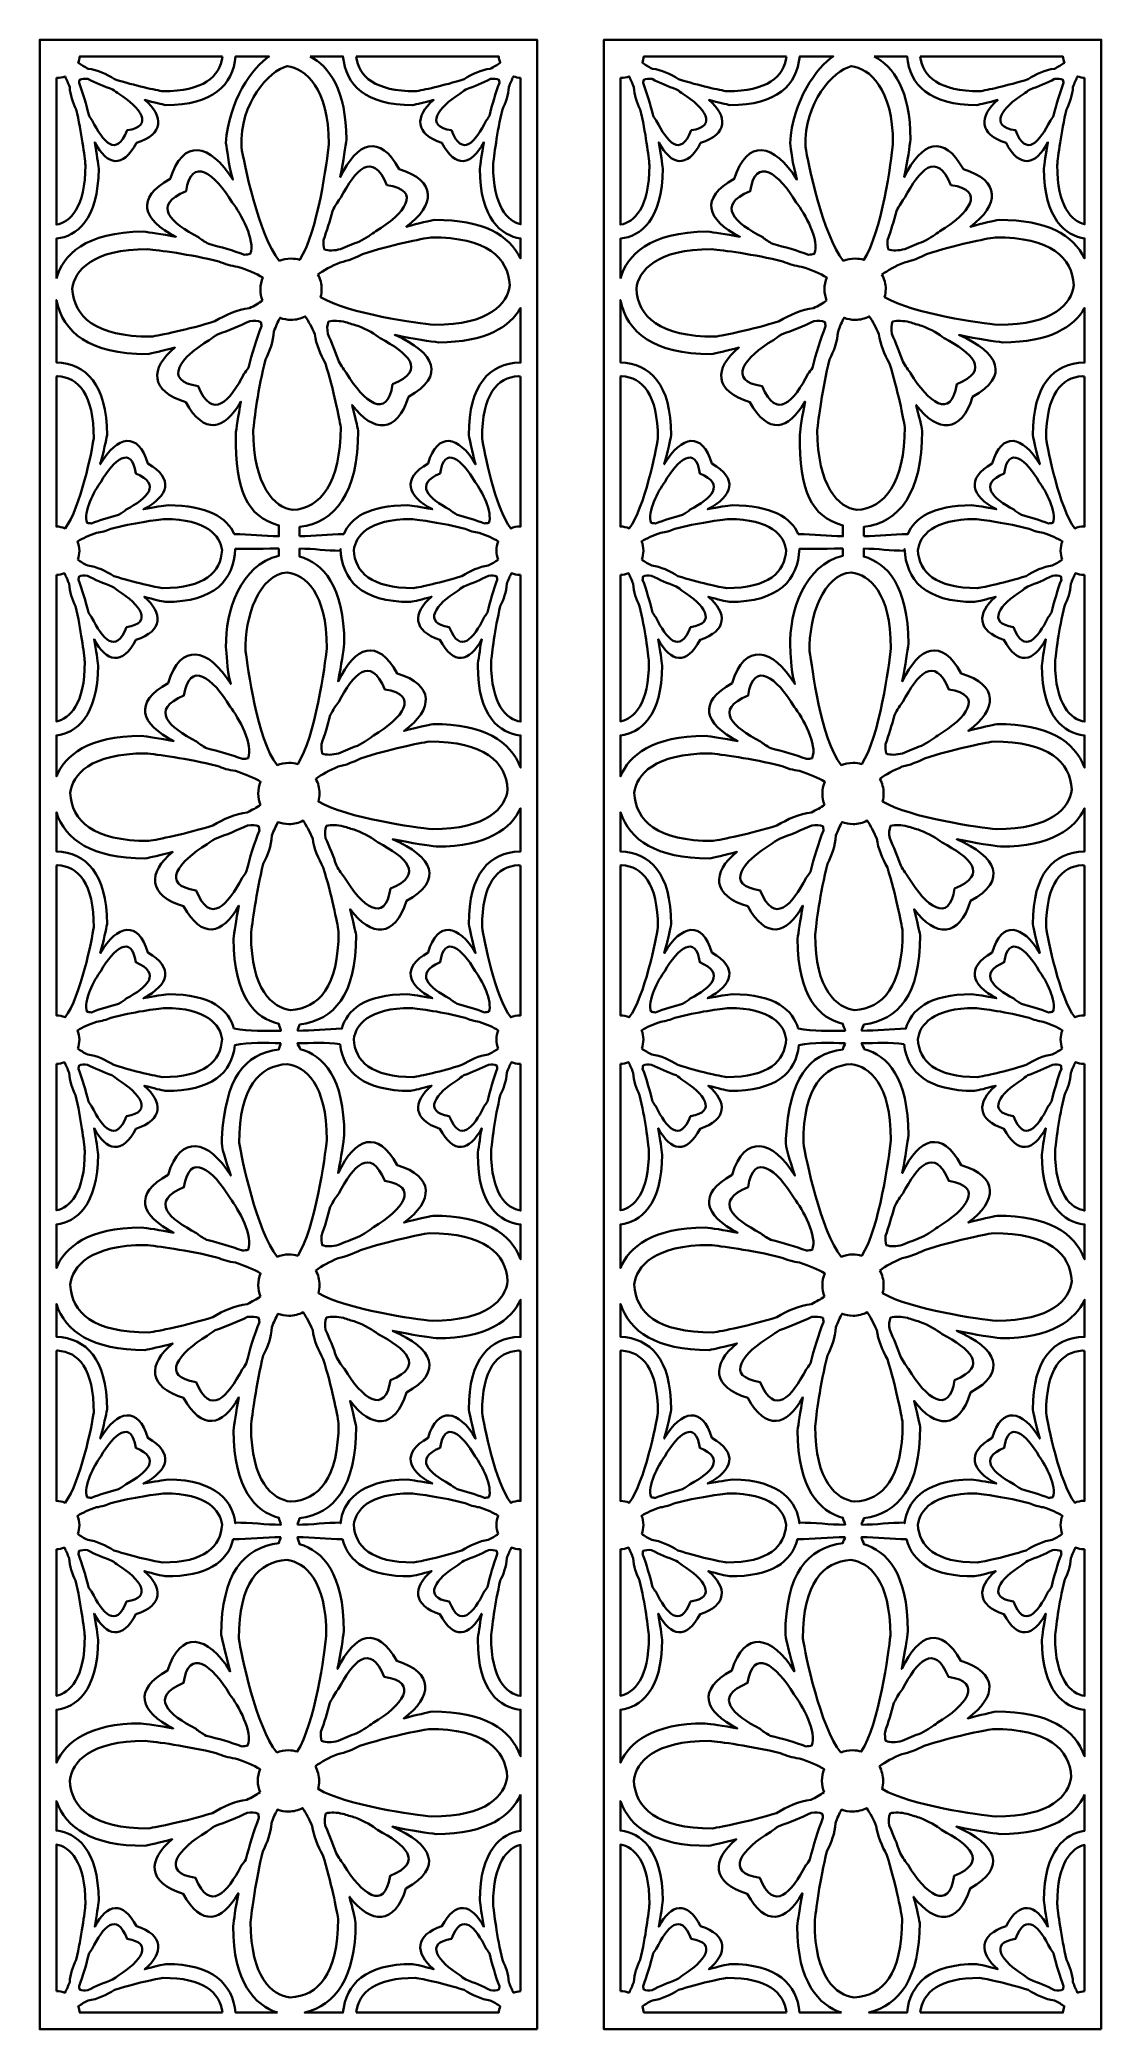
# Model space of a CAD drawing. Header units: centimetres. Extents: x 17.4 to 27.5, y -9.5 to 9.5.
import ezdxf

# ---------------------------------------------------------------- set-up
doc = ezdxf.new("R2010")
doc.units = ezdxf.units.CM
doc.header["$MEASUREMENT"] = 0
doc.layers.add('layer 1', color=7, linetype='Continuous')

msp = doc.modelspace()

# ---------------------------------------------------------------- linework, layer by layer
at = {"layer": 'layer 1', "color": 7, "lineweight": 35}
for points, knots in [([(22.11253, -9.50001), (22.11253, -9.50001), (17.36253, -9.50001), (17.36253, -9.50001), (17.36253, -9.50001), (17.36253, -9.50001), (17.36253, 9.5), (17.36253, 9.5), (17.36253, 9.5), (17.36253, 9.5), (22.11253, 9.5), (22.11253, 9.5), (22.11253, 9.5), (22.11253, 9.5), (22.11253, -9.50001), (22.11253, -9.50001)], [0, 0, 0, 0, 0.2, 0.2, 0.2, 0.2, 0.4, 0.4, 0.4, 0.4, 0.6, 0.6, 0.6, 0.6, 1, 1, 1, 1]), ([(17.52086, 7.22033), (17.58023, 7.44166), (17.79836, 7.66747), (18.35281, 7.66747), (18.35281, 7.66747), (18.40994, 7.66108), (18.52324, 7.64469), (18.6619, 7.61847), (18.6619, 7.61847), (18.34014, 7.78184), (18.27541, 7.98868), (18.60787, 8.17183), (18.60787, 8.17183), (18.72582, 8.55985), (18.99113, 8.51407), (19.20662, 8.16417), (19.20662, 8.16417), (19.16141, 8.32336), (19.15173, 8.45463), (19.14078, 8.51394), (19.14078, 8.51394), (19.16125, 8.91192), (19.39882, 9.24301), (19.55284, 9.34166), (19.55284, 9.34166), (19.55284, 9.34166), (19.23256, 9.34166), (19.23256, 9.34166), (19.23256, 9.34166), (19.20469, 9.0678), (19.01739, 8.87648), (18.56707, 8.87648), (18.56707, 8.87648), (18.5303, 8.88354), (18.45708, 8.90054), (18.36563, 8.92599), (18.36563, 8.92599), (18.54993, 8.7698), (18.54606, 8.59743), (18.28672, 8.51539), (18.28672, 8.51539), (18.15511, 8.26677), (18.00737, 8.29951), (17.88681, 8.51955), (17.88681, 8.51955), (17.90727, 8.40768), (17.92002, 8.3161), (17.92494, 8.27027), (17.92494, 8.27027), (17.92494, 7.77848), (17.70871, 7.62183), (17.524, 7.60157), (17.524, 7.60157), (17.52295, 7.60162), (17.52191, 7.60167), (17.52086, 7.60173), (17.52086, 7.60173), (17.52086, 7.60173), (17.52086, 7.22033), (17.52086, 7.22033)], [0, 0, 0, 0, 0.0625, 0.0625, 0.0625, 0.0625, 0.125, 0.125, 0.125, 0.125, 0.1875, 0.1875, 0.1875, 0.1875, 0.25, 0.25, 0.25, 0.25, 0.3125, 0.3125, 0.3125, 0.3125, 0.375, 0.375, 0.375, 0.375, 0.4375, 0.4375, 0.4375, 0.4375, 0.5, 0.5, 0.5, 0.5, 0.5625, 0.5625, 0.5625, 0.5625, 0.625, 0.625, 0.625, 0.625, 0.6875, 0.6875, 0.6875, 0.6875, 0.75, 0.75, 0.75, 0.75, 0.8125, 0.8125, 0.8125, 0.8125, 0.875, 0.875, 0.875, 0.875, 1, 1, 1, 1]), ([(19.10632, 9.34166), (19.08299, 9.14553), (18.92355, 9.00842), (18.53933, 9.00842), (18.53933, 9.00842), (18.47359, 9.01901), (18.27118, 9.06084), (18.07539, 9.12423), (18.07539, 9.12423), (17.9996, 9.17139), (17.91126, 9.21385), (17.82569, 9.22327), (17.82569, 9.22327), (17.78965, 9.24151), (17.75725, 9.26062), (17.73012, 9.2805), (17.73012, 9.2805), (17.73751, 9.29975), (17.74248, 9.32027), (17.74464, 9.34166), (17.74464, 9.34166), (17.74464, 9.34166), (19.10632, 9.34166), (19.10632, 9.34166)], [0, 0, 0, 0, 0.14285714, 0.14285714, 0.14285714, 0.14285714, 0.28571429, 0.28571429, 0.28571429, 0.28571429, 0.42857143, 0.42857143, 0.42857143, 0.42857143, 0.57142857, 0.57142857, 0.57142857, 0.57142857, 0.71428571, 0.71428571, 0.71428571, 0.71428571, 1, 1, 1, 1]), ([(19.9433, 9.34166), (20.12786, 9.24709), (20.29057, 9.01881), (20.29057, 8.54816), (20.29057, 8.54816), (20.28342, 8.48417), (20.26371, 8.34973), (20.2317, 8.18808), (20.2317, 8.18808), (20.3967, 8.52872), (20.60871, 8.60402), (20.79596, 8.26412), (20.79596, 8.26412), (21.15455, 8.15512), (21.1426, 7.92027), (20.86255, 7.71518), (20.86255, 7.71518), (20.98725, 7.74875), (21.08738, 7.77113), (21.13705, 7.7803), (21.13705, 7.7803), (21.59442, 7.7803), (21.846, 7.63645), (21.95419, 7.41175), (21.95419, 7.41175), (21.95419, 7.41175), (21.95419, 7.60314), (21.95419, 7.60314), (21.95419, 7.60314), (21.77232, 7.62895), (21.56555, 7.78935), (21.56555, 8.27027), (21.56555, 8.27027), (21.57048, 8.3161), (21.58323, 8.40768), (21.60368, 8.51955), (21.60368, 8.51955), (21.48313, 8.29951), (21.33539, 8.26677), (21.20378, 8.51539), (21.20378, 8.51539), (20.94443, 8.59743), (20.94056, 8.7698), (21.12486, 8.92599), (21.12486, 8.92599), (21.03342, 8.90054), (20.9602, 8.88354), (20.92342, 8.87648), (20.92342, 8.87648), (20.47311, 8.87648), (20.28581, 9.0678), (20.25793, 9.34166), (20.25793, 9.34166), (20.25793, 9.34166), (19.9433, 9.34166), (19.9433, 9.34166)], [0, 0, 0, 0, 0.06666667, 0.06666667, 0.06666667, 0.06666667, 0.13333333, 0.13333333, 0.13333333, 0.13333333, 0.2, 0.2, 0.2, 0.2, 0.26666667, 0.26666667, 0.26666667, 0.26666667, 0.33333333, 0.33333333, 0.33333333, 0.33333333, 0.4, 0.4, 0.4, 0.4, 0.46666667, 0.46666667, 0.46666667, 0.46666667, 0.53333333, 0.53333333, 0.53333333, 0.53333333, 0.6, 0.6, 0.6, 0.6, 0.66666667, 0.66666667, 0.66666667, 0.66666667, 0.73333333, 0.73333333, 0.73333333, 0.73333333, 0.8, 0.8, 0.8, 0.8, 0.86666667, 0.86666667, 0.86666667, 0.86666667, 1, 1, 1, 1]), ([(20.38418, 9.34166), (20.40751, 9.14553), (20.56694, 9.00842), (20.95117, 9.00842), (20.95117, 9.00842), (21.01691, 9.01901), (21.21931, 9.06084), (21.41511, 9.12423), (21.41511, 9.12423), (21.4909, 9.17139), (21.57923, 9.21385), (21.66481, 9.22327), (21.66481, 9.22327), (21.70085, 9.24151), (21.73325, 9.26062), (21.76038, 9.2805), (21.76038, 9.2805), (21.75299, 9.29975), (21.74802, 9.32027), (21.74585, 9.34166), (21.74585, 9.34166), (21.74585, 9.34166), (20.38418, 9.34166), (20.38418, 9.34166)], [0, 0, 0, 0, 0.14285714, 0.14285714, 0.14285714, 0.14285714, 0.28571429, 0.28571429, 0.28571429, 0.28571429, 0.42857143, 0.42857143, 0.42857143, 0.42857143, 0.57142857, 0.57142857, 0.57142857, 0.57142857, 0.71428571, 0.71428571, 0.71428571, 0.71428571, 1, 1, 1, 1]), ([(17.52086, 9.13518), (17.52191, 9.13517), (17.52295, 9.13516), (17.524, 9.13516), (17.524, 9.13516), (17.55202, 9.13516), (17.57882, 9.14059), (17.60351, 9.15046), (17.60351, 9.15046), (17.61925, 9.12092), (17.63407, 9.08634), (17.64794, 9.04829), (17.64794, 9.04829), (17.65189, 8.9727), (17.6772, 8.90024), (17.70969, 8.83574), (17.70969, 8.83574), (17.76135, 8.61816), (17.79108, 8.38173), (17.79816, 8.30315), (17.79816, 8.30315), (17.79816, 7.89379), (17.6507, 7.75705), (17.52086, 7.73491), (17.52086, 7.73491), (17.52086, 7.73491), (17.52086, 9.13518), (17.52086, 9.13518)], [0, 0, 0, 0, 0.125, 0.125, 0.125, 0.125, 0.25, 0.25, 0.25, 0.25, 0.375, 0.375, 0.375, 0.375, 0.5, 0.5, 0.5, 0.5, 0.625, 0.625, 0.625, 0.625, 0.75, 0.75, 0.75, 0.75, 1, 1, 1, 1]), ([(17.83295, 8.77405), (17.80671, 8.88185), (17.77505, 8.99149), (17.73805, 9.08771), (17.73805, 9.08771), (17.7389, 9.09847), (17.74049, 9.10875), (17.74294, 9.11842), (17.74294, 9.11842), (17.76495, 9.1285), (17.79254, 9.13012), (17.8229, 9.12588), (17.8229, 9.12588), (17.89638, 9.08897), (17.97696, 9.05525), (18.05744, 9.02531), (18.05744, 9.02531), (18.08047, 9.01037), (18.10056, 8.99577), (18.11597, 8.98309), (18.11597, 8.98309), (18.32578, 8.85291), (18.45726, 8.6749), (18.19659, 8.6354), (18.19659, 8.6354), (18.09357, 8.37156), (17.96678, 8.52374), (17.86354, 8.72972), (17.86354, 8.72972), (17.85396, 8.74141), (17.84354, 8.7565), (17.83295, 8.77405)], [0, 0, 0, 0, 0.11111111, 0.11111111, 0.11111111, 0.11111111, 0.22222222, 0.22222222, 0.22222222, 0.22222222, 0.33333333, 0.33333333, 0.33333333, 0.33333333, 0.44444444, 0.44444444, 0.44444444, 0.44444444, 0.55555556, 0.55555556, 0.55555556, 0.55555556, 0.66666667, 0.66666667, 0.66666667, 0.66666667, 0.77777778, 0.77777778, 0.77777778, 0.77777778, 1, 1, 1, 1]), ([(19.64945, 7.38771), (19.68411, 7.40218), (19.72214, 7.41018), (19.76204, 7.41018), (19.76204, 7.41018), (19.7911, 7.41018), (19.81916, 7.40592), (19.84566, 7.39803), (19.84566, 7.39803), (20.01433, 7.65543), (20.10829, 8.34483), (20.12344, 8.50652), (20.12344, 8.50652), (20.12344, 9.03717), (19.89973, 9.2263), (19.72581, 9.24816), (19.72581, 9.24816), (19.54875, 9.20317), (19.27415, 8.89883), (19.2878, 8.47737), (19.2878, 8.47737), (19.31101, 8.3274), (19.45265, 7.63791), (19.64945, 7.38771)], [0, 0, 0, 0, 0.14285714, 0.14285714, 0.14285714, 0.14285714, 0.28571429, 0.28571429, 0.28571429, 0.28571429, 0.42857143, 0.42857143, 0.42857143, 0.42857143, 0.57142857, 0.57142857, 0.57142857, 0.57142857, 0.71428571, 0.71428571, 0.71428571, 0.71428571, 1, 1, 1, 1]), ([(21.65755, 8.77405), (21.68379, 8.88185), (21.71544, 8.99149), (21.75245, 9.08771), (21.75245, 9.08771), (21.75159, 9.09847), (21.75, 9.10875), (21.74755, 9.11842), (21.74755, 9.11842), (21.72554, 9.1285), (21.69796, 9.13012), (21.6676, 9.12588), (21.6676, 9.12588), (21.59411, 9.08897), (21.51354, 9.05525), (21.43306, 9.02531), (21.43306, 9.02531), (21.41003, 9.01037), (21.38994, 8.99577), (21.37453, 8.98309), (21.37453, 8.98309), (21.16471, 8.85291), (21.03324, 8.6749), (21.29391, 8.6354), (21.29391, 8.6354), (21.39692, 8.37156), (21.52372, 8.52374), (21.62695, 8.72972), (21.62695, 8.72972), (21.63654, 8.74141), (21.64695, 8.7565), (21.65755, 8.77405)], [0, 0, 0, 0, 0.11111111, 0.11111111, 0.11111111, 0.11111111, 0.22222222, 0.22222222, 0.22222222, 0.22222222, 0.33333333, 0.33333333, 0.33333333, 0.33333333, 0.44444444, 0.44444444, 0.44444444, 0.44444444, 0.55555556, 0.55555556, 0.55555556, 0.55555556, 0.66666667, 0.66666667, 0.66666667, 0.66666667, 0.77777778, 0.77777778, 0.77777778, 0.77777778, 1, 1, 1, 1]), ([(21.95419, 9.13551), (21.93062, 9.13686), (21.90803, 9.14204), (21.88698, 9.15046), (21.88698, 9.15046), (21.87124, 9.12092), (21.85643, 9.08634), (21.84255, 9.04829), (21.84255, 9.04829), (21.8386, 8.9727), (21.81329, 8.90024), (21.7808, 8.83574), (21.7808, 8.83574), (21.72915, 8.61816), (21.69941, 8.38173), (21.69234, 8.30315), (21.69234, 8.30315), (21.69234, 7.90995), (21.82839, 7.76825), (21.95419, 7.73806), (21.95419, 7.73806), (21.95419, 7.73806), (21.95419, 9.13551), (21.95419, 9.13551)], [0, 0, 0, 0, 0.14285714, 0.14285714, 0.14285714, 0.14285714, 0.28571429, 0.28571429, 0.28571429, 0.28571429, 0.42857143, 0.42857143, 0.42857143, 0.42857143, 0.57142857, 0.57142857, 0.57142857, 0.57142857, 0.71428571, 0.71428571, 0.71428571, 0.71428571, 1, 1, 1, 1]), ([(18.97585, 7.55), (19.09169, 7.52106), (19.20972, 7.48695), (19.31811, 7.44775), (19.31811, 7.44775), (19.33712, 7.44833), (19.35513, 7.45064), (19.37171, 7.45502), (19.37171, 7.45502), (19.42693, 7.58052), (19.28202, 7.84332), (19.20029, 7.94675), (19.20029, 7.94675), (19.03539, 8.22333), (18.80991, 8.39665), (18.75989, 8.05302), (18.75989, 8.05302), (18.42568, 7.91723), (18.61844, 7.75008), (18.87935, 7.614), (18.87935, 7.614), (18.90249, 7.59424), (18.93615, 7.57183), (18.97585, 7.55)], [0, 0, 0, 0, 0.14285714, 0.14285714, 0.14285714, 0.14285714, 0.28571429, 0.28571429, 0.28571429, 0.28571429, 0.42857143, 0.42857143, 0.42857143, 0.42857143, 0.57142857, 0.57142857, 0.57142857, 0.57142857, 0.71428571, 0.71428571, 0.71428571, 0.71428571, 1, 1, 1, 1]), ([(20.15752, 7.8645), (20.13257, 7.77016), (20.10424, 7.67573), (20.07254, 7.58754), (20.07254, 7.58754), (20.07045, 7.556), (20.07225, 7.52638), (20.07914, 7.50029), (20.07914, 7.50029), (20.12011, 7.48226), (20.17571, 7.48557), (20.23561, 7.50103), (20.23561, 7.50103), (20.29428, 7.52686), (20.35524, 7.55126), (20.41664, 7.57408), (20.41664, 7.57408), (20.47907, 7.60685), (20.53472, 7.64313), (20.57088, 7.6717), (20.57088, 7.6717), (20.84746, 7.8366), (21.02077, 8.06208), (20.67715, 8.11211), (20.67715, 8.11211), (20.54135, 8.44631), (20.37421, 8.25355), (20.23812, 7.99264), (20.23812, 7.99264), (20.2133, 7.96357), (20.18429, 7.91792), (20.15752, 7.8645)], [0, 0, 0, 0, 0.11111111, 0.11111111, 0.11111111, 0.11111111, 0.22222222, 0.22222222, 0.22222222, 0.22222222, 0.33333333, 0.33333333, 0.33333333, 0.33333333, 0.44444444, 0.44444444, 0.44444444, 0.44444444, 0.55555556, 0.55555556, 0.55555556, 0.55555556, 0.66666667, 0.66666667, 0.66666667, 0.66666667, 0.77777778, 0.77777778, 0.77777778, 0.77777778, 1, 1, 1, 1]), ([(20.01883, 7.25778), (20.04157, 7.21618), (20.05451, 7.16845), (20.05451, 7.11771), (20.05451, 7.11771), (20.05451, 7.09116), (20.05095, 7.06546), (20.04432, 7.04101), (20.04432, 7.04101), (20.31762, 6.88133), (20.97256, 6.79225), (21.12962, 6.77752), (21.12962, 6.77752), (21.66028, 6.77752), (21.82929, 6.98113), (21.85116, 7.15505), (21.85116, 7.15505), (21.83658, 7.42257), (21.63112, 7.61317), (21.10047, 7.61317), (21.10047, 7.61317), (21.00891, 7.599), (20.71622, 7.54068), (20.44517, 7.45262), (20.44517, 7.45262), (20.37745, 7.41764), (20.30494, 7.38846), (20.23283, 7.37427), (20.23283, 7.37427), (20.14839, 7.33837), (20.07393, 7.29933), (20.01883, 7.25778)], [0, 0, 0, 0, 0.11111111, 0.11111111, 0.11111111, 0.11111111, 0.22222222, 0.22222222, 0.22222222, 0.22222222, 0.33333333, 0.33333333, 0.33333333, 0.33333333, 0.44444444, 0.44444444, 0.44444444, 0.44444444, 0.55555556, 0.55555556, 0.55555556, 0.55555556, 0.66666667, 0.66666667, 0.66666667, 0.66666667, 0.77777778, 0.77777778, 0.77777778, 0.77777778, 1, 1, 1, 1]), ([(19.49032, 7.00932), (19.47693, 7.04284), (19.46956, 7.07941), (19.46956, 7.11771), (19.46956, 7.11771), (19.46956, 7.15734), (19.47746, 7.19512), (19.49175, 7.2296), (19.49175, 7.2296), (19.42987, 7.26786), (19.34591, 7.30218), (19.25149, 7.33251), (19.25149, 7.33251), (19.18944, 7.33982), (19.12937, 7.3583), (19.073, 7.38273), (19.073, 7.38273), (18.79635, 7.45144), (18.49446, 7.49097), (18.39445, 7.50034), (18.39445, 7.50034), (17.8638, 7.50034), (17.69478, 7.29674), (17.67292, 7.12282), (17.67292, 7.12282), (17.68749, 6.8553), (17.89295, 6.66469), (18.4236, 6.66469), (18.4236, 6.66469), (18.51026, 6.67811), (18.77708, 6.73108), (19.03518, 6.81138), (19.03518, 6.81138), (19.13509, 6.87112), (19.25153, 6.9249), (19.36434, 6.93682), (19.36434, 6.93682), (19.41185, 6.95993), (19.45456, 6.98415), (19.49032, 7.00932)], [0, 0, 0, 0, 0.09090909, 0.09090909, 0.09090909, 0.09090909, 0.18181818, 0.18181818, 0.18181818, 0.18181818, 0.27272727, 0.27272727, 0.27272727, 0.27272727, 0.36363636, 0.36363636, 0.36363636, 0.36363636, 0.45454545, 0.45454545, 0.45454545, 0.45454545, 0.54545455, 0.54545455, 0.54545455, 0.54545455, 0.63636364, 0.63636364, 0.63636364, 0.63636364, 0.72727273, 0.72727273, 0.72727273, 0.72727273, 0.81818182, 0.81818182, 0.81818182, 0.81818182, 1, 1, 1, 1]), ([(19.21924, 4.77926), (19.36807, 4.77926), (19.4968, 4.75915), (19.64563, 4.75915), (19.64563, 4.75915), (19.64563, 4.79337), (19.64563, 4.82758), (19.64563, 4.8618), (19.64563, 4.8618), (19.33851, 4.95031), (19.23235, 5.18845), (19.2335, 5.7297), (19.2335, 5.7297), (19.23999, 5.78775), (19.2568, 5.90375), (19.28376, 6.04546), (19.28376, 6.04546), (19.12484, 5.76673), (18.93009, 5.72526), (18.7566, 6.04019), (18.7566, 6.04019), (18.41472, 6.14411), (18.40962, 6.36243), (18.65257, 6.56028), (18.65257, 6.56028), (18.53203, 6.52804), (18.4355, 6.50651), (18.38702, 6.49756), (18.38702, 6.49756), (17.83572, 6.49756), (17.58346, 6.70658), (17.52086, 7.01426), (17.52086, 7.01426), (17.52086, 7.01426), (17.52086, 6.4186), (17.52086, 6.4186), (17.52086, 6.4186), (17.80365, 6.40409), (18.00489, 6.21338), (18.00489, 5.72303), (18.00489, 5.72303), (17.99659, 5.6762), (17.97399, 5.57257), (17.93969, 5.4469), (17.93969, 5.4469), (18.10316, 5.72314), (18.30443, 5.75928), (18.3939, 5.45295), (18.3939, 5.45295), (18.6461, 5.30836), (18.59699, 5.14506), (18.35291, 5.01608), (18.35291, 5.01608), (18.4581, 5.03678), (18.54405, 5.04972), (18.58739, 5.05477), (18.58739, 5.05477), (18.96184, 5.05477), (19.15418, 4.93357), (19.21924, 4.77926)], [0, 0, 0, 0, 0.0625, 0.0625, 0.0625, 0.0625, 0.125, 0.125, 0.125, 0.125, 0.1875, 0.1875, 0.1875, 0.1875, 0.25, 0.25, 0.25, 0.25, 0.3125, 0.3125, 0.3125, 0.3125, 0.375, 0.375, 0.375, 0.375, 0.4375, 0.4375, 0.4375, 0.4375, 0.5, 0.5, 0.5, 0.5, 0.5625, 0.5625, 0.5625, 0.5625, 0.625, 0.625, 0.625, 0.625, 0.6875, 0.6875, 0.6875, 0.6875, 0.75, 0.75, 0.75, 0.75, 0.8125, 0.8125, 0.8125, 0.8125, 0.875, 0.875, 0.875, 0.875, 1, 1, 1, 1]), ([(19.76204, 6.82523), (19.7251, 6.82523), (19.68976, 6.8321), (19.65722, 6.84461), (19.65722, 6.84461), (19.63647, 6.80719), (19.61694, 6.76338), (19.59865, 6.71519), (19.59865, 6.71519), (19.59344, 6.61945), (19.56008, 6.52766), (19.51725, 6.44595), (19.51725, 6.44595), (19.44916, 6.17036), (19.40996, 5.87088), (19.40063, 5.77135), (19.40063, 5.77135), (19.40063, 5.24069), (19.60423, 5.03146), (19.77815, 5.00959), (19.77815, 5.00959), (20.04567, 5.02417), (20.23628, 5.26984), (20.23628, 5.8005), (20.23628, 5.8005), (20.22291, 5.88686), (20.17024, 6.15218), (20.0904, 6.40947), (20.0904, 6.40947), (20.0423, 6.49619), (20.0016, 6.59261), (19.98917, 6.687), (19.98917, 6.687), (19.96048, 6.75236), (19.92988, 6.81107), (19.89766, 6.85854), (19.89766, 6.85854), (19.85712, 6.83728), (19.81098, 6.82523), (19.76204, 6.82523)], [0, 0, 0, 0, 0.09090909, 0.09090909, 0.09090909, 0.09090909, 0.18181818, 0.18181818, 0.18181818, 0.18181818, 0.27272727, 0.27272727, 0.27272727, 0.27272727, 0.36363636, 0.36363636, 0.36363636, 0.36363636, 0.45454545, 0.45454545, 0.45454545, 0.45454545, 0.54545455, 0.54545455, 0.54545455, 0.54545455, 0.63636364, 0.63636364, 0.63636364, 0.63636364, 0.72727273, 0.72727273, 0.72727273, 0.72727273, 0.81818182, 0.81818182, 0.81818182, 0.81818182, 1, 1, 1, 1]), ([(19.84418, 4.75915), (19.99136, 4.75915), (20.11844, 4.77926), (20.26562, 4.77926), (20.26562, 4.77926), (20.33068, 4.93357), (20.5029, 5.05477), (20.87736, 5.05477), (20.87736, 5.05477), (20.9207, 5.04972), (21.00665, 5.03678), (21.11183, 5.01608), (21.11183, 5.01608), (20.86775, 5.14506), (20.81864, 5.30836), (21.07085, 5.45295), (21.07085, 5.45295), (21.16032, 5.75928), (21.36158, 5.72314), (21.52505, 5.4469), (21.52505, 5.4469), (21.49076, 5.57257), (21.46816, 5.6762), (21.45985, 5.72303), (21.45985, 5.72303), (21.45985, 6.21483), (21.66228, 6.40524), (21.94639, 6.41875), (21.94639, 6.41875), (21.94899, 6.41847), (21.95159, 6.41815), (21.95419, 6.41781), (21.95419, 6.41781), (21.95419, 6.41781), (21.95419, 6.93812), (21.95419, 6.93812), (21.95419, 6.93812), (21.85369, 6.76177), (21.62521, 6.61039), (21.17127, 6.61039), (21.17127, 6.61039), (21.09971, 6.61839), (20.94007, 6.64208), (20.75278, 6.68114), (20.75278, 6.68114), (21.13997, 6.51289), (21.24202, 6.28844), (20.88437, 6.09141), (20.88437, 6.09141), (20.77715, 5.73869), (20.54816, 5.74448), (20.34552, 6.01128), (20.34552, 6.01128), (20.37508, 5.89924), (20.39491, 5.80993), (20.40341, 5.76392), (20.40341, 5.76392), (20.40341, 5.17597), (20.18578, 4.88791), (19.84418, 4.84754), (19.84418, 4.84754), (19.84418, 4.81807), (19.84418, 4.78861), (19.84418, 4.75915)], [0, 0, 0, 0, 0.05882353, 0.05882353, 0.05882353, 0.05882353, 0.11764706, 0.11764706, 0.11764706, 0.11764706, 0.17647059, 0.17647059, 0.17647059, 0.17647059, 0.23529412, 0.23529412, 0.23529412, 0.23529412, 0.29411765, 0.29411765, 0.29411765, 0.29411765, 0.35294118, 0.35294118, 0.35294118, 0.35294118, 0.41176471, 0.41176471, 0.41176471, 0.41176471, 0.47058824, 0.47058824, 0.47058824, 0.47058824, 0.52941176, 0.52941176, 0.52941176, 0.52941176, 0.58823529, 0.58823529, 0.58823529, 0.58823529, 0.64705882, 0.64705882, 0.64705882, 0.64705882, 0.70588235, 0.70588235, 0.70588235, 0.70588235, 0.76470588, 0.76470588, 0.76470588, 0.76470588, 0.82352941, 0.82352941, 0.82352941, 0.82352941, 0.88235294, 0.88235294, 0.88235294, 0.88235294, 1, 1, 1, 1]), ([(19.35477, 6.36782), (19.38936, 6.50436), (19.43109, 6.64324), (19.47987, 6.76512), (19.47987, 6.76512), (19.47874, 6.77875), (19.47665, 6.79178), (19.47342, 6.80402), (19.47342, 6.80402), (19.4444, 6.81679), (19.40804, 6.81884), (19.36802, 6.81347), (19.36802, 6.81347), (19.27115, 6.76671), (19.16494, 6.72401), (19.05884, 6.68608), (19.05884, 6.68608), (19.02848, 6.66715), (19.002, 6.64866), (18.98168, 6.63261), (18.98168, 6.63261), (18.7051, 6.46771), (18.53179, 6.24223), (18.87541, 6.1922), (18.87541, 6.1922), (19.01121, 5.858), (19.17835, 6.05076), (19.31444, 6.31167), (19.31444, 6.31167), (19.32708, 6.32647), (19.34081, 6.34559), (19.35477, 6.36782)], [0, 0, 0, 0, 0.11111111, 0.11111111, 0.11111111, 0.11111111, 0.22222222, 0.22222222, 0.22222222, 0.22222222, 0.33333333, 0.33333333, 0.33333333, 0.33333333, 0.44444444, 0.44444444, 0.44444444, 0.44444444, 0.55555556, 0.55555556, 0.55555556, 0.55555556, 0.66666667, 0.66666667, 0.66666667, 0.66666667, 0.77777778, 0.77777778, 0.77777778, 0.77777778, 1, 1, 1, 1]), ([(20.39865, 6.76803), (20.35943, 6.77936), (20.32053, 6.79127), (20.28244, 6.80377), (20.28244, 6.80377), (20.22329, 6.81679), (20.16646, 6.82036), (20.12053, 6.80823), (20.12053, 6.80823), (20.10645, 6.77623), (20.1054, 6.73528), (20.11298, 6.69034), (20.11298, 6.69034), (20.15082, 6.60669), (20.18574, 6.51772), (20.21729, 6.42898), (20.21729, 6.42898), (20.24333, 6.38379), (20.26993, 6.34436), (20.29195, 6.3165), (20.29195, 6.3165), (20.45684, 6.03991), (20.68232, 5.8666), (20.73235, 6.21023), (20.73235, 6.21023), (21.06655, 6.34602), (20.8738, 6.51317), (20.61288, 6.64925), (20.61288, 6.64925), (20.56908, 6.68666), (20.48763, 6.73356), (20.39865, 6.76803)], [0, 0, 0, 0, 0.11111111, 0.11111111, 0.11111111, 0.11111111, 0.22222222, 0.22222222, 0.22222222, 0.22222222, 0.33333333, 0.33333333, 0.33333333, 0.33333333, 0.44444444, 0.44444444, 0.44444444, 0.44444444, 0.55555556, 0.55555556, 0.55555556, 0.55555556, 0.66666667, 0.66666667, 0.66666667, 0.66666667, 0.77777778, 0.77777778, 0.77777778, 0.77777778, 1, 1, 1, 1]), ([(17.52086, 6.28532), (17.52411, 6.28589), (17.52735, 6.28638), (17.53058, 6.2868), (17.53058, 6.2868), (17.73352, 6.2753), (17.87811, 6.1131), (17.87811, 5.69416), (17.87811, 5.69416), (17.8605, 5.57576), (17.75305, 5.03143), (17.60376, 4.8339), (17.60376, 4.8339), (17.5782, 4.84501), (17.55022, 4.85129), (17.52086, 4.85163), (17.52086, 4.85163), (17.52086, 4.85163), (17.52086, 6.28532), (17.52086, 6.28532)], [0, 0, 0, 0, 0.16666667, 0.16666667, 0.16666667, 0.16666667, 0.33333333, 0.33333333, 0.33333333, 0.33333333, 0.5, 0.5, 0.5, 0.5, 0.66666667, 0.66666667, 0.66666667, 0.66666667, 1, 1, 1, 1]), ([(21.95419, 6.28329), (21.94748, 6.28477), (21.94079, 6.28594), (21.93416, 6.2868), (21.93416, 6.2868), (21.73123, 6.2753), (21.58663, 6.1131), (21.58663, 5.69416), (21.58663, 5.69416), (21.60424, 5.57576), (21.71169, 5.03143), (21.86098, 4.8339), (21.86098, 4.8339), (21.88727, 4.84533), (21.91612, 4.85164), (21.94639, 4.85164), (21.94639, 4.85164), (21.949, 4.85164), (21.9516, 4.8516), (21.95419, 4.8515), (21.95419, 4.8515), (21.95419, 4.8515), (21.95419, 6.28329), (21.95419, 6.28329)], [0, 0, 0, 0, 0.14285714, 0.14285714, 0.14285714, 0.14285714, 0.28571429, 0.28571429, 0.28571429, 0.28571429, 0.42857143, 0.42857143, 0.42857143, 0.42857143, 0.57142857, 0.57142857, 0.57142857, 0.57142857, 0.71428571, 0.71428571, 0.71428571, 0.71428571, 1, 1, 1, 1]), ([(18.11475, 4.96203), (18.02688, 4.93918), (17.93734, 4.91225), (17.85512, 4.8813), (17.85512, 4.8813), (17.84069, 4.88176), (17.82703, 4.88359), (17.81446, 4.88704), (17.81446, 4.88704), (17.77257, 4.98612), (17.88249, 5.19359), (17.94449, 5.27525), (17.94449, 5.27525), (18.06958, 5.49361), (18.24063, 5.63043), (18.27858, 5.35915), (18.27858, 5.35915), (18.5321, 5.25194), (18.38588, 5.11998), (18.18795, 5.01255), (18.18795, 5.01255), (18.1704, 4.99695), (18.14487, 4.97926), (18.11475, 4.96203)], [0, 0, 0, 0, 0.14285714, 0.14285714, 0.14285714, 0.14285714, 0.28571429, 0.28571429, 0.28571429, 0.28571429, 0.42857143, 0.42857143, 0.42857143, 0.42857143, 0.57142857, 0.57142857, 0.57142857, 0.57142857, 0.71428571, 0.71428571, 0.71428571, 0.71428571, 1, 1, 1, 1]), ([(21.34999, 4.96203), (21.43787, 4.93917), (21.52741, 4.91225), (21.60963, 4.8813), (21.60963, 4.8813), (21.62405, 4.88176), (21.63771, 4.88358), (21.65029, 4.88704), (21.65029, 4.88704), (21.69218, 4.98612), (21.58226, 5.19359), (21.52025, 5.27525), (21.52025, 5.27525), (21.39516, 5.49361), (21.22411, 5.63043), (21.18617, 5.35915), (21.18617, 5.35915), (20.93264, 5.25194), (21.07886, 5.11998), (21.27679, 5.01255), (21.27679, 5.01255), (21.29434, 4.99695), (21.31987, 4.97926), (21.34999, 4.96203)], [0, 0, 0, 0, 0.14285714, 0.14285714, 0.14285714, 0.14285714, 0.28571429, 0.28571429, 0.28571429, 0.28571429, 0.42857143, 0.42857143, 0.42857143, 0.42857143, 0.57142857, 0.57142857, 0.57142857, 0.57142857, 0.71428571, 0.71428571, 0.71428571, 0.71428571, 1, 1, 1, 1]), ([(17.72448, 4.53518), (17.73463, 4.56164), (17.74023, 4.59051), (17.74023, 4.62074), (17.74023, 4.62074), (17.74023, 4.65203), (17.73423, 4.68186), (17.72339, 4.70907), (17.72339, 4.70907), (17.77033, 4.73929), (17.83403, 4.76638), (17.90565, 4.79032), (17.90565, 4.79032), (17.95272, 4.79609), (17.99829, 4.81068), (18.04105, 4.82997), (18.04105, 4.82997), (18.25092, 4.88421), (18.47993, 4.91542), (18.5558, 4.92282), (18.5558, 4.92282), (18.95835, 4.92282), (19.08656, 4.76208), (19.10315, 4.62478), (19.10315, 4.62478), (19.09209, 4.41358), (18.93623, 4.2631), (18.53368, 4.2631), (18.53368, 4.2631), (18.46794, 4.27369), (18.26554, 4.31551), (18.06975, 4.3789), (18.06975, 4.3789), (17.99395, 4.42607), (17.90562, 4.46853), (17.82005, 4.47794), (17.82005, 4.47794), (17.784, 4.49618), (17.7516, 4.5153), (17.72448, 4.53518)], [0, 0, 0, 0, 0.09090909, 0.09090909, 0.09090909, 0.09090909, 0.18181818, 0.18181818, 0.18181818, 0.18181818, 0.27272727, 0.27272727, 0.27272727, 0.27272727, 0.36363636, 0.36363636, 0.36363636, 0.36363636, 0.45454545, 0.45454545, 0.45454545, 0.45454545, 0.54545455, 0.54545455, 0.54545455, 0.54545455, 0.63636364, 0.63636364, 0.63636364, 0.63636364, 0.72727273, 0.72727273, 0.72727273, 0.72727273, 0.81818182, 0.81818182, 0.81818182, 0.81818182, 1, 1, 1, 1]), ([(21.74027, 4.53518), (21.73011, 4.56164), (21.72452, 4.59051), (21.72452, 4.62074), (21.72452, 4.62074), (21.72452, 4.65203), (21.73051, 4.68186), (21.74135, 4.70908), (21.74135, 4.70908), (21.69441, 4.73929), (21.63072, 4.76638), (21.55909, 4.79032), (21.55909, 4.79032), (21.51202, 4.79609), (21.46645, 4.81068), (21.42369, 4.82997), (21.42369, 4.82997), (21.21382, 4.88421), (20.98482, 4.91542), (20.90895, 4.92282), (20.90895, 4.92282), (20.5064, 4.92282), (20.37818, 4.76208), (20.3616, 4.62477), (20.3616, 4.62477), (20.37265, 4.41358), (20.52851, 4.2631), (20.93106, 4.2631), (20.93106, 4.2631), (20.9968, 4.27369), (21.1992, 4.31551), (21.395, 4.3789), (21.395, 4.3789), (21.47079, 4.42607), (21.55912, 4.46853), (21.6447, 4.47794), (21.6447, 4.47794), (21.68074, 4.49618), (21.71314, 4.5153), (21.74027, 4.53518)], [0, 0, 0, 0, 0.09090909, 0.09090909, 0.09090909, 0.09090909, 0.18181818, 0.18181818, 0.18181818, 0.18181818, 0.27272727, 0.27272727, 0.27272727, 0.27272727, 0.36363636, 0.36363636, 0.36363636, 0.36363636, 0.45454545, 0.45454545, 0.45454545, 0.45454545, 0.54545455, 0.54545455, 0.54545455, 0.54545455, 0.63636364, 0.63636364, 0.63636364, 0.63636364, 0.72727273, 0.72727273, 0.72727273, 0.72727273, 0.81818182, 0.81818182, 0.81818182, 0.81818182, 1, 1, 1, 1]), ([(19.64563, 4.6404), (19.60608, 4.6404), (19.22983, 4.63846), (19.22993, 4.6375), (19.22993, 4.6375), (19.21695, 4.34182), (19.03399, 4.13115), (18.56143, 4.13115), (18.56143, 4.13115), (18.52466, 4.13822), (18.45143, 4.15522), (18.35999, 4.18067), (18.35999, 4.18067), (18.54429, 4.02447), (18.54042, 3.85211), (18.28107, 3.77007), (18.28107, 3.77007), (18.14946, 3.52144), (18.00172, 3.55418), (17.88117, 3.77423), (17.88117, 3.77423), (17.90162, 3.66236), (17.91438, 3.57078), (17.9193, 3.52495), (17.9193, 3.52495), (17.9193, 3.03537), (17.70502, 2.87795), (17.52086, 2.85655), (17.52086, 2.85655), (17.52086, 2.85655), (17.52086, 2.46434), (17.52086, 2.46434), (17.52086, 2.46434), (17.60226, 2.66472), (17.82831, 2.8516), (18.3327, 2.8516), (18.3327, 2.8516), (18.38983, 2.84521), (18.50313, 2.82882), (18.64179, 2.8026), (18.64179, 2.8026), (18.32003, 2.96597), (18.2553, 3.17282), (18.58776, 3.35597), (18.58776, 3.35597), (18.70571, 3.74399), (18.97102, 3.6982), (19.18651, 3.3483), (19.18651, 3.3483), (19.1413, 3.50749), (19.15173, 3.63876), (19.14078, 3.69808), (19.14078, 3.69808), (19.1336, 4.04905), (19.27817, 4.48082), (19.64563, 4.57244), (19.64563, 4.57244), (19.64563, 4.59509), (19.64563, 4.61775), (19.64563, 4.6404)], [0, 0, 0, 0, 0.0625, 0.0625, 0.0625, 0.0625, 0.125, 0.125, 0.125, 0.125, 0.1875, 0.1875, 0.1875, 0.1875, 0.25, 0.25, 0.25, 0.25, 0.3125, 0.3125, 0.3125, 0.3125, 0.375, 0.375, 0.375, 0.375, 0.4375, 0.4375, 0.4375, 0.4375, 0.5, 0.5, 0.5, 0.5, 0.5625, 0.5625, 0.5625, 0.5625, 0.625, 0.625, 0.625, 0.625, 0.6875, 0.6875, 0.6875, 0.6875, 0.75, 0.75, 0.75, 0.75, 0.8125, 0.8125, 0.8125, 0.8125, 0.875, 0.875, 0.875, 0.875, 1, 1, 1, 1]), ([(20.23514, 4.62029), (20.09812, 4.62029), (19.9812, 4.6404), (19.84418, 4.6404), (19.84418, 4.6404), (19.84418, 4.61494), (19.84418, 4.58949), (19.84418, 4.56403), (19.84418, 4.56403), (20.06528, 4.50438), (20.27047, 4.28612), (20.27047, 3.7323), (20.27047, 3.7323), (20.26331, 3.6683), (20.2436, 3.53386), (20.21159, 3.37222), (20.21159, 3.37222), (20.37659, 3.71286), (20.5886, 3.78815), (20.77585, 3.44826), (20.77585, 3.44826), (21.13444, 3.33925), (21.12249, 3.1044), (20.84245, 2.89931), (20.84245, 2.89931), (20.96714, 2.93288), (21.06727, 2.95526), (21.11694, 2.96443), (21.11694, 2.96443), (21.60547, 2.96443), (21.85918, 2.8003), (21.95419, 2.54884), (21.95419, 2.54884), (21.95419, 2.54884), (21.95419, 2.85667), (21.95419, 2.85667), (21.95419, 2.85667), (21.9516, 2.85651), (21.949, 2.85637), (21.94639, 2.85625), (21.94639, 2.85625), (21.76168, 2.87651), (21.54544, 3.03315), (21.54544, 3.52495), (21.54544, 3.52495), (21.55037, 3.57078), (21.56312, 3.66236), (21.58357, 3.77423), (21.58357, 3.77423), (21.46302, 3.55418), (21.31528, 3.52144), (21.18367, 3.77007), (21.18367, 3.77007), (20.92432, 3.85211), (20.92045, 4.02447), (21.10476, 4.18067), (21.10476, 4.18067), (21.01331, 4.15522), (20.94009, 4.13822), (20.90331, 4.13115), (20.90331, 4.13115), (20.43076, 4.13115), (20.24779, 4.34182), (20.23481, 4.6375), (20.23481, 4.6375), (20.23491, 4.63846), (20.23503, 4.61933), (20.23514, 4.62029)], [0, 0, 0, 0, 0.05555556, 0.05555556, 0.05555556, 0.05555556, 0.11111111, 0.11111111, 0.11111111, 0.11111111, 0.16666667, 0.16666667, 0.16666667, 0.16666667, 0.22222222, 0.22222222, 0.22222222, 0.22222222, 0.27777778, 0.27777778, 0.27777778, 0.27777778, 0.33333333, 0.33333333, 0.33333333, 0.33333333, 0.38888889, 0.38888889, 0.38888889, 0.38888889, 0.44444444, 0.44444444, 0.44444444, 0.44444444, 0.5, 0.5, 0.5, 0.5, 0.55555556, 0.55555556, 0.55555556, 0.55555556, 0.61111111, 0.61111111, 0.61111111, 0.61111111, 0.66666667, 0.66666667, 0.66666667, 0.66666667, 0.72222222, 0.72222222, 0.72222222, 0.72222222, 0.77777778, 0.77777778, 0.77777778, 0.77777778, 0.83333333, 0.83333333, 0.83333333, 0.83333333, 0.88888889, 0.88888889, 0.88888889, 0.88888889, 1, 1, 1, 1]), ([(17.52086, 4.38985), (17.54798, 4.39017), (17.57392, 4.39556), (17.59787, 4.40513), (17.59787, 4.40513), (17.61361, 4.3756), (17.62842, 4.34101), (17.6423, 4.30297), (17.6423, 4.30297), (17.64625, 4.22738), (17.67156, 4.15492), (17.70405, 4.09041), (17.70405, 4.09041), (17.7557, 3.87284), (17.78544, 3.6364), (17.79252, 3.55782), (17.79252, 3.55782), (17.79252, 3.15439), (17.64929, 3.01574), (17.52086, 2.99061), (17.52086, 2.99061), (17.52086, 2.99061), (17.52086, 4.38985), (17.52086, 4.38985)], [0, 0, 0, 0, 0.14285714, 0.14285714, 0.14285714, 0.14285714, 0.28571429, 0.28571429, 0.28571429, 0.28571429, 0.42857143, 0.42857143, 0.42857143, 0.42857143, 0.57142857, 0.57142857, 0.57142857, 0.57142857, 0.71428571, 0.71428571, 0.71428571, 0.71428571, 1, 1, 1, 1]), ([(17.82731, 4.02873), (17.80106, 4.13652), (17.76941, 4.24616), (17.73241, 4.34238), (17.73241, 4.34238), (17.73326, 4.35314), (17.73485, 4.36343), (17.7373, 4.3731), (17.7373, 4.3731), (17.75931, 4.38317), (17.78689, 4.3848), (17.81725, 4.38056), (17.81725, 4.38056), (17.89074, 4.34364), (17.97131, 4.30993), (18.05179, 4.27999), (18.05179, 4.27999), (18.07483, 4.26504), (18.09492, 4.25044), (18.11032, 4.23777), (18.11032, 4.23777), (18.32014, 4.10759), (18.45161, 3.92957), (18.19094, 3.89008), (18.19094, 3.89008), (18.08793, 3.62623), (17.96113, 3.77841), (17.8579, 3.9844), (17.8579, 3.9844), (17.84831, 3.99608), (17.8379, 4.01118), (17.82731, 4.02873)], [0, 0, 0, 0, 0.11111111, 0.11111111, 0.11111111, 0.11111111, 0.22222222, 0.22222222, 0.22222222, 0.22222222, 0.33333333, 0.33333333, 0.33333333, 0.33333333, 0.44444444, 0.44444444, 0.44444444, 0.44444444, 0.55555556, 0.55555556, 0.55555556, 0.55555556, 0.66666667, 0.66666667, 0.66666667, 0.66666667, 0.77777778, 0.77777778, 0.77777778, 0.77777778, 1, 1, 1, 1]), ([(19.62934, 2.57184), (19.664, 2.58631), (19.70203, 2.59431), (19.74193, 2.59431), (19.74193, 2.59431), (19.77099, 2.59431), (19.79906, 2.59006), (19.82556, 2.58216), (19.82556, 2.58216), (19.99422, 2.83956), (20.08818, 3.52896), (20.10334, 3.69065), (20.10334, 3.69065), (20.10334, 4.2213), (19.89973, 4.39032), (19.72581, 4.41218), (19.72581, 4.41218), (19.45829, 4.39761), (19.31704, 3.98457), (19.32801, 3.6615), (19.32801, 3.6615), (19.35123, 3.51153), (19.43254, 2.82204), (19.62934, 2.57184)], [0, 0, 0, 0, 0.14285714, 0.14285714, 0.14285714, 0.14285714, 0.28571429, 0.28571429, 0.28571429, 0.28571429, 0.42857143, 0.42857143, 0.42857143, 0.42857143, 0.57142857, 0.57142857, 0.57142857, 0.57142857, 0.71428571, 0.71428571, 0.71428571, 0.71428571, 1, 1, 1, 1]), ([(21.63744, 4.02873), (21.66368, 4.13652), (21.69533, 4.24616), (21.73234, 4.34238), (21.73234, 4.34238), (21.73148, 4.35314), (21.7299, 4.36343), (21.72744, 4.3731), (21.72744, 4.3731), (21.70543, 4.38317), (21.67785, 4.3848), (21.64749, 4.38056), (21.64749, 4.38056), (21.57401, 4.34364), (21.49343, 4.30993), (21.41295, 4.27999), (21.41295, 4.27999), (21.38992, 4.26504), (21.36983, 4.25044), (21.35442, 4.23777), (21.35442, 4.23777), (21.1446, 4.10759), (21.01313, 3.92957), (21.2738, 3.89008), (21.2738, 3.89008), (21.37681, 3.62623), (21.50361, 3.77841), (21.60684, 3.9844), (21.60684, 3.9844), (21.61643, 3.99608), (21.62685, 4.01118), (21.63744, 4.02873)], [0, 0, 0, 0, 0.11111111, 0.11111111, 0.11111111, 0.11111111, 0.22222222, 0.22222222, 0.22222222, 0.22222222, 0.33333333, 0.33333333, 0.33333333, 0.33333333, 0.44444444, 0.44444444, 0.44444444, 0.44444444, 0.55555556, 0.55555556, 0.55555556, 0.55555556, 0.66666667, 0.66666667, 0.66666667, 0.66666667, 0.77777778, 0.77777778, 0.77777778, 0.77777778, 1, 1, 1, 1]), ([(21.95419, 4.38998), (21.9516, 4.38989), (21.949, 4.38984), (21.94639, 4.38984), (21.94639, 4.38984), (21.91837, 4.38984), (21.89156, 4.39526), (21.86687, 4.40514), (21.86687, 4.40514), (21.85113, 4.3756), (21.83632, 4.34101), (21.82244, 4.30297), (21.82244, 4.30297), (21.81849, 4.22738), (21.79319, 4.15492), (21.7607, 4.09041), (21.7607, 4.09041), (21.70904, 3.87284), (21.6793, 3.6364), (21.67223, 3.55782), (21.67223, 3.55782), (21.67223, 3.14356), (21.82325, 3.00848), (21.95419, 2.98883), (21.95419, 2.98883), (21.95419, 2.98883), (21.95419, 4.38998), (21.95419, 4.38998)], [0, 0, 0, 0, 0.125, 0.125, 0.125, 0.125, 0.25, 0.25, 0.25, 0.25, 0.375, 0.375, 0.375, 0.375, 0.5, 0.5, 0.5, 0.5, 0.625, 0.625, 0.625, 0.625, 0.75, 0.75, 0.75, 0.75, 1, 1, 1, 1]), ([(20.13741, 3.04863), (20.11246, 2.9543), (20.08413, 2.85986), (20.05243, 2.77168), (20.05243, 2.77168), (20.05034, 2.74013), (20.05215, 2.71051), (20.05904, 2.68442), (20.05904, 2.68442), (20.1, 2.66639), (20.1556, 2.6697), (20.21551, 2.68517), (20.21551, 2.68517), (20.27417, 2.71099), (20.33513, 2.73539), (20.39653, 2.75821), (20.39653, 2.75821), (20.45896, 2.79098), (20.51461, 2.82726), (20.55077, 2.85583), (20.55077, 2.85583), (20.82735, 3.02073), (21.00066, 3.24621), (20.65704, 3.29624), (20.65704, 3.29624), (20.52124, 3.63044), (20.3541, 3.43768), (20.21801, 3.17677), (20.21801, 3.17677), (20.19319, 3.1477), (20.16418, 3.10205), (20.13741, 3.04863)], [0, 0, 0, 0, 0.11111111, 0.11111111, 0.11111111, 0.11111111, 0.22222222, 0.22222222, 0.22222222, 0.22222222, 0.33333333, 0.33333333, 0.33333333, 0.33333333, 0.44444444, 0.44444444, 0.44444444, 0.44444444, 0.55555556, 0.55555556, 0.55555556, 0.55555556, 0.66666667, 0.66666667, 0.66666667, 0.66666667, 0.77777778, 0.77777778, 0.77777778, 0.77777778, 1, 1, 1, 1]), ([(18.95574, 2.73413), (19.07158, 2.70519), (19.18961, 2.67108), (19.298, 2.63188), (19.298, 2.63188), (19.31701, 2.63246), (19.33502, 2.63477), (19.3516, 2.63915), (19.3516, 2.63915), (19.40682, 2.76465), (19.26192, 3.02745), (19.18018, 3.13088), (19.18018, 3.13088), (19.01529, 3.40747), (18.7898, 3.58078), (18.73978, 3.23715), (18.73978, 3.23715), (18.40557, 3.10136), (18.59833, 2.93421), (18.85925, 2.79813), (18.85925, 2.79813), (18.88238, 2.77837), (18.91604, 2.75596), (18.95574, 2.73413)], [0, 0, 0, 0, 0.14285714, 0.14285714, 0.14285714, 0.14285714, 0.28571429, 0.28571429, 0.28571429, 0.28571429, 0.42857143, 0.42857143, 0.42857143, 0.42857143, 0.57142857, 0.57142857, 0.57142857, 0.57142857, 0.71428571, 0.71428571, 0.71428571, 0.71428571, 1, 1, 1, 1]), ([(19.47021, 2.19346), (19.45683, 2.22697), (19.44945, 2.26355), (19.44945, 2.30184), (19.44945, 2.30184), (19.44945, 2.34147), (19.45735, 2.37926), (19.47165, 2.41373), (19.47165, 2.41373), (19.40976, 2.45199), (19.3258, 2.48631), (19.23138, 2.51664), (19.23138, 2.51664), (19.16933, 2.52395), (19.10927, 2.54243), (19.0529, 2.56686), (19.0529, 2.56686), (18.77624, 2.63557), (18.47436, 2.6751), (18.37434, 2.68447), (18.37434, 2.68447), (17.84369, 2.68447), (17.67467, 2.48087), (17.65281, 2.30695), (17.65281, 2.30695), (17.66738, 2.03943), (17.87284, 1.84882), (18.40349, 1.84882), (18.40349, 1.84882), (18.49015, 1.86224), (18.75697, 1.91521), (19.01507, 1.99551), (19.01507, 1.99551), (19.11498, 2.05525), (19.23142, 2.10903), (19.34423, 2.12096), (19.34423, 2.12096), (19.39174, 2.14406), (19.43445, 2.16828), (19.47021, 2.19346)], [0, 0, 0, 0, 0.09090909, 0.09090909, 0.09090909, 0.09090909, 0.18181818, 0.18181818, 0.18181818, 0.18181818, 0.27272727, 0.27272727, 0.27272727, 0.27272727, 0.36363636, 0.36363636, 0.36363636, 0.36363636, 0.45454545, 0.45454545, 0.45454545, 0.45454545, 0.54545455, 0.54545455, 0.54545455, 0.54545455, 0.63636364, 0.63636364, 0.63636364, 0.63636364, 0.72727273, 0.72727273, 0.72727273, 0.72727273, 0.81818182, 0.81818182, 0.81818182, 0.81818182, 1, 1, 1, 1]), ([(19.99872, 2.44191), (20.02147, 2.40031), (20.0344, 2.35258), (20.0344, 2.30184), (20.0344, 2.30184), (20.0344, 2.2753), (20.03085, 2.24959), (20.02422, 2.22514), (20.02422, 2.22514), (20.29751, 2.06547), (20.95245, 1.97638), (21.10951, 1.96165), (21.10951, 1.96165), (21.64017, 1.96165), (21.80919, 2.16526), (21.83105, 2.33918), (21.83105, 2.33918), (21.81647, 2.6067), (21.61102, 2.7973), (21.08036, 2.7973), (21.08036, 2.7973), (20.9888, 2.78313), (20.69611, 2.72481), (20.42506, 2.63675), (20.42506, 2.63675), (20.35734, 2.60177), (20.28483, 2.57259), (20.21272, 2.55841), (20.21272, 2.55841), (20.12828, 2.5225), (20.05382, 2.48347), (19.99872, 2.44191)], [0, 0, 0, 0, 0.11111111, 0.11111111, 0.11111111, 0.11111111, 0.22222222, 0.22222222, 0.22222222, 0.22222222, 0.33333333, 0.33333333, 0.33333333, 0.33333333, 0.44444444, 0.44444444, 0.44444444, 0.44444444, 0.55555556, 0.55555556, 0.55555556, 0.55555556, 0.66666667, 0.66666667, 0.66666667, 0.66666667, 0.77777778, 0.77777778, 0.77777778, 0.77777778, 1, 1, 1, 1]), ([(19.21732, 0.05652), (19.36679, 0.02666), (19.51626, 0.03641), (19.66574, 0.03641), (19.66574, 0.03641), (19.66574, 0.05112), (19.64563, 0.08594), (19.64563, 0.10065), (19.64563, 0.10065), (19.42264, 0.15799), (19.21339, 0.35504), (19.21339, 0.91383), (19.21339, 0.91383), (19.21988, 0.97188), (19.23669, 1.08788), (19.26365, 1.22959), (19.26365, 1.22959), (19.10474, 0.95087), (18.90998, 0.9094), (18.73649, 1.22432), (18.73649, 1.22432), (18.39461, 1.32824), (18.38951, 1.54656), (18.63246, 1.74441), (18.63246, 1.74441), (18.51192, 1.71217), (18.41539, 1.69064), (18.36692, 1.68169), (18.36692, 1.68169), (17.86244, 1.68169), (17.60835, 1.85671), (17.52086, 2.12219), (17.52086, 2.12219), (17.52086, 2.12219), (17.52086, 1.74887), (17.52086, 1.74887), (17.52086, 1.74887), (17.80365, 1.73436), (18.00489, 1.54364), (18.00489, 1.0533), (18.00489, 1.0533), (17.99659, 1.00647), (17.97399, 0.90284), (17.93969, 0.77716), (17.93969, 0.77716), (18.10316, 1.0534), (18.30443, 1.08954), (18.3939, 0.78321), (18.3939, 0.78321), (18.6461, 0.63862), (18.59699, 0.47532), (18.35291, 0.34634), (18.35291, 0.34634), (18.4581, 0.36705), (18.54405, 0.37999), (18.58739, 0.38503), (18.58739, 0.38503), (19.00446, 0.38503), (19.17065, 0.22984), (19.21732, 0.05652)], [0, 0, 0, 0, 0.0625, 0.0625, 0.0625, 0.0625, 0.125, 0.125, 0.125, 0.125, 0.1875, 0.1875, 0.1875, 0.1875, 0.25, 0.25, 0.25, 0.25, 0.3125, 0.3125, 0.3125, 0.3125, 0.375, 0.375, 0.375, 0.375, 0.4375, 0.4375, 0.4375, 0.4375, 0.5, 0.5, 0.5, 0.5, 0.5625, 0.5625, 0.5625, 0.5625, 0.625, 0.625, 0.625, 0.625, 0.6875, 0.6875, 0.6875, 0.6875, 0.75, 0.75, 0.75, 0.75, 0.8125, 0.8125, 0.8125, 0.8125, 0.875, 0.875, 0.875, 0.875, 1, 1, 1, 1]), ([(19.82407, 0.03641), (19.96519, 0.03641), (20.10578, 0.05128), (20.24743, 0.05652), (20.24743, 0.05652), (20.29409, 0.22984), (20.46028, 0.38503), (20.87736, 0.38503), (20.87736, 0.38503), (20.9207, 0.37999), (21.00665, 0.36705), (21.11183, 0.34634), (21.11183, 0.34634), (20.86775, 0.47532), (20.81864, 0.63862), (21.07085, 0.78321), (21.07085, 0.78321), (21.16032, 1.08954), (21.36158, 1.0534), (21.52505, 0.77716), (21.52505, 0.77716), (21.49076, 0.90284), (21.46816, 1.00647), (21.45985, 1.0533), (21.45985, 1.0533), (21.45985, 1.54509), (21.66228, 1.73551), (21.94639, 1.74901), (21.94639, 1.74901), (21.94899, 1.74873), (21.95159, 1.74841), (21.95419, 1.74807), (21.95419, 1.74807), (21.95419, 1.74807), (21.95419, 2.16138), (21.95419, 2.16138), (21.95419, 2.16138), (21.8659, 1.9689), (21.63838, 1.79453), (21.15116, 1.79453), (21.15116, 1.79453), (21.0796, 1.80253), (20.91996, 1.82621), (20.73267, 1.86527), (20.73267, 1.86527), (21.11986, 1.69703), (21.22191, 1.47258), (20.86426, 1.27554), (20.86426, 1.27554), (20.75704, 0.92282), (20.52806, 0.92862), (20.32541, 1.19541), (20.32541, 1.19541), (20.35497, 1.08337), (20.3748, 0.99406), (20.3833, 0.94805), (20.3833, 0.94805), (20.3833, 0.3717), (20.17497, 0.14227), (19.84418, 0.09461), (19.84418, 0.09461), (19.84418, 0.08192), (19.82407, 0.04911), (19.82407, 0.03641)], [0, 0, 0, 0, 0.05882353, 0.05882353, 0.05882353, 0.05882353, 0.11764706, 0.11764706, 0.11764706, 0.11764706, 0.17647059, 0.17647059, 0.17647059, 0.17647059, 0.23529412, 0.23529412, 0.23529412, 0.23529412, 0.29411765, 0.29411765, 0.29411765, 0.29411765, 0.35294118, 0.35294118, 0.35294118, 0.35294118, 0.41176471, 0.41176471, 0.41176471, 0.41176471, 0.47058824, 0.47058824, 0.47058824, 0.47058824, 0.52941176, 0.52941176, 0.52941176, 0.52941176, 0.58823529, 0.58823529, 0.58823529, 0.58823529, 0.64705882, 0.64705882, 0.64705882, 0.64705882, 0.70588235, 0.70588235, 0.70588235, 0.70588235, 0.76470588, 0.76470588, 0.76470588, 0.76470588, 0.82352941, 0.82352941, 0.82352941, 0.82352941, 0.88235294, 0.88235294, 0.88235294, 0.88235294, 1, 1, 1, 1]), ([(19.33466, 1.55196), (19.36925, 1.6885), (19.41098, 1.82737), (19.45976, 1.94925), (19.45976, 1.94925), (19.45864, 1.96288), (19.45654, 1.97591), (19.45331, 1.98815), (19.45331, 1.98815), (19.42429, 2.00092), (19.38793, 2.00297), (19.34791, 1.9976), (19.34791, 1.9976), (19.25104, 1.95084), (19.14483, 1.90814), (19.03873, 1.87022), (19.03873, 1.87022), (19.00837, 1.85128), (18.98189, 1.83279), (18.96158, 1.81674), (18.96158, 1.81674), (18.68499, 1.65184), (18.51168, 1.42636), (18.85531, 1.37633), (18.85531, 1.37633), (18.9911, 1.04213), (19.15825, 1.23489), (19.29433, 1.4958), (19.29433, 1.4958), (19.30697, 1.5106), (19.3207, 1.52972), (19.33466, 1.55196)], [0, 0, 0, 0, 0.11111111, 0.11111111, 0.11111111, 0.11111111, 0.22222222, 0.22222222, 0.22222222, 0.22222222, 0.33333333, 0.33333333, 0.33333333, 0.33333333, 0.44444444, 0.44444444, 0.44444444, 0.44444444, 0.55555556, 0.55555556, 0.55555556, 0.55555556, 0.66666667, 0.66666667, 0.66666667, 0.66666667, 0.77777778, 0.77777778, 0.77777778, 0.77777778, 1, 1, 1, 1]), ([(19.74193, 2.00936), (19.70499, 2.00936), (19.66966, 2.01623), (19.63711, 2.02874), (19.63711, 2.02874), (19.61636, 1.99132), (19.59683, 1.94752), (19.57854, 1.89932), (19.57854, 1.89932), (19.57333, 1.80358), (19.53997, 1.71179), (19.49714, 1.63009), (19.49714, 1.63009), (19.42905, 1.35449), (19.38985, 1.05501), (19.38052, 0.95548), (19.38052, 0.95548), (19.38052, 0.42482), (19.58412, 0.25581), (19.75804, 0.23394), (19.75804, 0.23394), (20.02556, 0.24852), (20.21617, 0.45397), (20.21617, 0.98463), (20.21617, 0.98463), (20.2028, 1.07099), (20.15014, 1.33631), (20.0703, 1.59361), (20.0703, 1.59361), (20.02219, 1.68032), (19.9815, 1.77674), (19.96906, 1.87114), (19.96906, 1.87114), (19.94037, 1.93649), (19.90977, 1.99521), (19.87755, 2.04268), (19.87755, 2.04268), (19.83701, 2.02141), (19.79088, 2.00936), (19.74193, 2.00936)], [0, 0, 0, 0, 0.09090909, 0.09090909, 0.09090909, 0.09090909, 0.18181818, 0.18181818, 0.18181818, 0.18181818, 0.27272727, 0.27272727, 0.27272727, 0.27272727, 0.36363636, 0.36363636, 0.36363636, 0.36363636, 0.45454545, 0.45454545, 0.45454545, 0.45454545, 0.54545455, 0.54545455, 0.54545455, 0.54545455, 0.63636364, 0.63636364, 0.63636364, 0.63636364, 0.72727273, 0.72727273, 0.72727273, 0.72727273, 0.81818182, 0.81818182, 0.81818182, 0.81818182, 1, 1, 1, 1]), ([(20.37854, 1.95216), (20.33932, 1.96349), (20.30043, 1.9754), (20.26233, 1.98791), (20.26233, 1.98791), (20.20318, 2.00092), (20.14636, 2.00449), (20.10042, 1.99236), (20.10042, 1.99236), (20.08634, 1.96036), (20.08529, 1.91941), (20.09287, 1.87448), (20.09287, 1.87448), (20.13072, 1.79083), (20.16563, 1.70185), (20.19719, 1.61311), (20.19719, 1.61311), (20.22322, 1.56792), (20.24982, 1.52849), (20.27184, 1.50063), (20.27184, 1.50063), (20.43673, 1.22405), (20.66222, 1.05073), (20.71224, 1.39436), (20.71224, 1.39436), (21.04645, 1.53015), (20.85369, 1.6973), (20.59277, 1.83338), (20.59277, 1.83338), (20.54897, 1.87079), (20.46752, 1.91769), (20.37854, 1.95216)], [0, 0, 0, 0, 0.11111111, 0.11111111, 0.11111111, 0.11111111, 0.22222222, 0.22222222, 0.22222222, 0.22222222, 0.33333333, 0.33333333, 0.33333333, 0.33333333, 0.44444444, 0.44444444, 0.44444444, 0.44444444, 0.55555556, 0.55555556, 0.55555556, 0.55555556, 0.66666667, 0.66666667, 0.66666667, 0.66666667, 0.77777778, 0.77777778, 0.77777778, 0.77777778, 1, 1, 1, 1]), ([(17.52086, 1.61559), (17.52411, 1.61615), (17.52735, 1.61665), (17.53058, 1.61707), (17.53058, 1.61707), (17.73352, 1.60556), (17.87811, 1.44336), (17.87811, 1.02442), (17.87811, 1.02442), (17.8605, 0.90603), (17.75305, 0.36169), (17.60376, 0.16416), (17.60376, 0.16416), (17.5782, 0.17527), (17.55022, 0.18155), (17.52086, 0.18189), (17.52086, 0.18189), (17.52086, 0.18189), (17.52086, 1.61559), (17.52086, 1.61559)], [0, 0, 0, 0, 0.16666667, 0.16666667, 0.16666667, 0.16666667, 0.33333333, 0.33333333, 0.33333333, 0.33333333, 0.5, 0.5, 0.5, 0.5, 0.66666667, 0.66666667, 0.66666667, 0.66666667, 1, 1, 1, 1]), ([(21.95419, 1.61356), (21.94748, 1.61503), (21.94079, 1.6162), (21.93416, 1.61707), (21.93416, 1.61707), (21.73123, 1.60556), (21.58663, 1.44336), (21.58663, 1.02442), (21.58663, 1.02442), (21.60424, 0.90603), (21.71169, 0.36169), (21.86098, 0.16416), (21.86098, 0.16416), (21.88727, 0.17559), (21.91612, 0.18191), (21.94639, 0.18191), (21.94639, 0.18191), (21.949, 0.18191), (21.9516, 0.18186), (21.95419, 0.18177), (21.95419, 0.18177), (21.95419, 0.18177), (21.95419, 1.61356), (21.95419, 1.61356)], [0, 0, 0, 0, 0.14285714, 0.14285714, 0.14285714, 0.14285714, 0.28571429, 0.28571429, 0.28571429, 0.28571429, 0.42857143, 0.42857143, 0.42857143, 0.42857143, 0.57142857, 0.57142857, 0.57142857, 0.57142857, 0.71428571, 0.71428571, 0.71428571, 0.71428571, 1, 1, 1, 1]), ([(18.11475, 0.29229), (18.02688, 0.26944), (17.93734, 0.24251), (17.85512, 0.21156), (17.85512, 0.21156), (17.84069, 0.21202), (17.82703, 0.21385), (17.81446, 0.21731), (17.81446, 0.21731), (17.77257, 0.31638), (17.88249, 0.52386), (17.94449, 0.60551), (17.94449, 0.60551), (18.06958, 0.82387), (18.24063, 0.9607), (18.27858, 0.68941), (18.27858, 0.68941), (18.5321, 0.58221), (18.38588, 0.45025), (18.18795, 0.34281), (18.18795, 0.34281), (18.1704, 0.32721), (18.14487, 0.30952), (18.11475, 0.29229)], [0, 0, 0, 0, 0.14285714, 0.14285714, 0.14285714, 0.14285714, 0.28571429, 0.28571429, 0.28571429, 0.28571429, 0.42857143, 0.42857143, 0.42857143, 0.42857143, 0.57142857, 0.57142857, 0.57142857, 0.57142857, 0.71428571, 0.71428571, 0.71428571, 0.71428571, 1, 1, 1, 1]), ([(21.34999, 0.29229), (21.43787, 0.26944), (21.52741, 0.24251), (21.60963, 0.21156), (21.60963, 0.21156), (21.62405, 0.21202), (21.63771, 0.21385), (21.65029, 0.2173), (21.65029, 0.2173), (21.69218, 0.31638), (21.58226, 0.52386), (21.52025, 0.60551), (21.52025, 0.60551), (21.39516, 0.82387), (21.22411, 0.9607), (21.18617, 0.68941), (21.18617, 0.68941), (20.93264, 0.58221), (21.07886, 0.45025), (21.27679, 0.34281), (21.27679, 0.34281), (21.29434, 0.32721), (21.31987, 0.30952), (21.34999, 0.29229)], [0, 0, 0, 0, 0.14285714, 0.14285714, 0.14285714, 0.14285714, 0.28571429, 0.28571429, 0.28571429, 0.28571429, 0.42857143, 0.42857143, 0.42857143, 0.42857143, 0.57142857, 0.57142857, 0.57142857, 0.57142857, 0.71428571, 0.71428571, 0.71428571, 0.71428571, 1, 1, 1, 1]), ([(17.72448, -0.13456), (17.73463, -0.1081), (17.74023, -0.07923), (17.74023, -0.04899), (17.74023, -0.04899), (17.74023, -0.01771), (17.73423, 0.01213), (17.72339, 0.03934), (17.72339, 0.03934), (17.77033, 0.06955), (17.83403, 0.09664), (17.90565, 0.12059), (17.90565, 0.12059), (17.95272, 0.12636), (17.99829, 0.14094), (18.04105, 0.16023), (18.04105, 0.16023), (18.25092, 0.21448), (18.47993, 0.24568), (18.5558, 0.25308), (18.5558, 0.25308), (18.95835, 0.25308), (19.08656, 0.09234), (19.10315, -0.04496), (19.10315, -0.04496), (19.09209, -0.25616), (18.93623, -0.40664), (18.53368, -0.40664), (18.53368, -0.40664), (18.46794, -0.39605), (18.26554, -0.35422), (18.06975, -0.29083), (18.06975, -0.29083), (17.99395, -0.24367), (17.90562, -0.20121), (17.82005, -0.1918), (17.82005, -0.1918), (17.784, -0.17355), (17.7516, -0.15444), (17.72448, -0.13456)], [0, 0, 0, 0, 0.09090909, 0.09090909, 0.09090909, 0.09090909, 0.18181818, 0.18181818, 0.18181818, 0.18181818, 0.27272727, 0.27272727, 0.27272727, 0.27272727, 0.36363636, 0.36363636, 0.36363636, 0.36363636, 0.45454545, 0.45454545, 0.45454545, 0.45454545, 0.54545455, 0.54545455, 0.54545455, 0.54545455, 0.63636364, 0.63636364, 0.63636364, 0.63636364, 0.72727273, 0.72727273, 0.72727273, 0.72727273, 0.81818182, 0.81818182, 0.81818182, 0.81818182, 1, 1, 1, 1]), ([(21.74027, -0.13456), (21.73011, -0.1081), (21.72452, -0.07923), (21.72452, -0.04899), (21.72452, -0.04899), (21.72452, -0.01771), (21.73051, 0.01212), (21.74135, 0.03934), (21.74135, 0.03934), (21.69441, 0.06955), (21.63072, 0.09665), (21.55909, 0.12059), (21.55909, 0.12059), (21.51202, 0.12636), (21.46645, 0.14094), (21.42369, 0.16023), (21.42369, 0.16023), (21.21382, 0.21448), (20.98482, 0.24568), (20.90895, 0.25308), (20.90895, 0.25308), (20.5064, 0.25308), (20.37818, 0.09234), (20.3616, -0.04496), (20.3616, -0.04496), (20.37265, -0.25616), (20.52851, -0.40664), (20.93106, -0.40664), (20.93106, -0.40664), (20.9968, -0.39605), (21.1992, -0.35422), (21.395, -0.29083), (21.395, -0.29083), (21.47079, -0.24367), (21.55912, -0.20121), (21.6447, -0.1918), (21.6447, -0.1918), (21.68074, -0.17355), (21.71314, -0.15444), (21.74027, -0.13456)], [0, 0, 0, 0, 0.09090909, 0.09090909, 0.09090909, 0.09090909, 0.18181818, 0.18181818, 0.18181818, 0.18181818, 0.27272727, 0.27272727, 0.27272727, 0.27272727, 0.36363636, 0.36363636, 0.36363636, 0.36363636, 0.45454545, 0.45454545, 0.45454545, 0.45454545, 0.54545455, 0.54545455, 0.54545455, 0.54545455, 0.63636364, 0.63636364, 0.63636364, 0.63636364, 0.72727273, 0.72727273, 0.72727273, 0.72727273, 0.81818182, 0.81818182, 0.81818182, 0.81818182, 1, 1, 1, 1]), ([(19.66574, -0.08234), (19.51915, -0.08234), (19.36169, -0.06987), (19.22596, -0.10244), (19.22596, -0.10244), (19.19494, -0.37153), (19.00683, -0.53858), (18.56143, -0.53858), (18.56143, -0.53858), (18.52466, -0.53152), (18.45143, -0.51452), (18.35999, -0.48907), (18.35999, -0.48907), (18.54429, -0.64527), (18.54042, -0.81763), (18.28107, -0.89967), (18.28107, -0.89967), (18.14946, -1.14829), (18.00172, -1.11555), (17.88117, -0.89551), (17.88117, -0.89551), (17.90162, -1.00738), (17.91438, -1.09896), (17.9193, -1.14479), (17.9193, -1.14479), (17.9193, -1.63437), (17.70502, -1.79179), (17.52086, -1.81319), (17.52086, -1.81319), (17.52086, -1.81319), (17.52086, -2.23088), (17.52086, -2.23088), (17.52086, -2.23088), (17.60226, -2.0305), (17.82831, -1.84362), (18.3327, -1.84362), (18.3327, -1.84362), (18.38983, -1.85), (18.50313, -1.8664), (18.64179, -1.89262), (18.64179, -1.89262), (18.32003, -1.72925), (18.2553, -1.5224), (18.58776, -1.33925), (18.58776, -1.33925), (18.70571, -0.95123), (18.97102, -0.99701), (19.18651, -1.34692), (19.18651, -1.34692), (19.1349, -1.18222), (19.09507, -1.09426), (19.10056, -0.99714), (19.10056, -0.99714), (19.13702, -0.41214), (19.31164, -0.18841), (19.64563, -0.14289), (19.64563, -0.14289), (19.64563, -0.12941), (19.66574, -0.09582), (19.66574, -0.08234)], [0, 0, 0, 0, 0.0625, 0.0625, 0.0625, 0.0625, 0.125, 0.125, 0.125, 0.125, 0.1875, 0.1875, 0.1875, 0.1875, 0.25, 0.25, 0.25, 0.25, 0.3125, 0.3125, 0.3125, 0.3125, 0.375, 0.375, 0.375, 0.375, 0.4375, 0.4375, 0.4375, 0.4375, 0.5, 0.5, 0.5, 0.5, 0.5625, 0.5625, 0.5625, 0.5625, 0.625, 0.625, 0.625, 0.625, 0.6875, 0.6875, 0.6875, 0.6875, 0.75, 0.75, 0.75, 0.75, 0.8125, 0.8125, 0.8125, 0.8125, 0.875, 0.875, 0.875, 0.875, 1, 1, 1, 1]), ([(20.2302, -0.09283), (20.09468, -0.07382), (19.96231, -0.08234), (19.82407, -0.08234), (19.82407, -0.08234), (19.82407, -0.09862), (19.84947, -0.12313), (19.84947, -0.13942), (19.84947, -0.13942), (20.07057, -0.19907), (20.27047, -0.4091), (20.27047, -0.96292), (20.27047, -0.96292), (20.26331, -1.02692), (20.2436, -1.16135), (20.21159, -1.323), (20.21159, -1.323), (20.37659, -0.98236), (20.5886, -0.90707), (20.77585, -1.24696), (20.77585, -1.24696), (21.13444, -1.35596), (21.12249, -1.59082), (20.84245, -1.7959), (20.84245, -1.7959), (20.96714, -1.76233), (21.06727, -1.73995), (21.11694, -1.73079), (21.11694, -1.73079), (21.60547, -1.73079), (21.85918, -1.89491), (21.95419, -2.14638), (21.95419, -2.14638), (21.95419, -2.14638), (21.95419, -1.81307), (21.95419, -1.81307), (21.95419, -1.81307), (21.9516, -1.81322), (21.949, -1.81336), (21.94639, -1.81349), (21.94639, -1.81349), (21.76168, -1.79323), (21.54544, -1.63658), (21.54544, -1.14479), (21.54544, -1.14479), (21.55037, -1.09896), (21.56312, -1.00738), (21.58357, -0.89551), (21.58357, -0.89551), (21.46302, -1.11555), (21.31528, -1.14829), (21.18367, -0.89967), (21.18367, -0.89967), (20.92432, -0.81763), (20.92045, -0.64527), (21.10476, -0.48907), (21.10476, -0.48907), (21.01331, -0.51452), (20.94009, -0.53152), (20.90331, -0.53858), (20.90331, -0.53858), (20.45791, -0.53858), (20.26122, -0.36191), (20.2302, -0.09283)], [0, 0, 0, 0, 0.05882353, 0.05882353, 0.05882353, 0.05882353, 0.11764706, 0.11764706, 0.11764706, 0.11764706, 0.17647059, 0.17647059, 0.17647059, 0.17647059, 0.23529412, 0.23529412, 0.23529412, 0.23529412, 0.29411765, 0.29411765, 0.29411765, 0.29411765, 0.35294118, 0.35294118, 0.35294118, 0.35294118, 0.41176471, 0.41176471, 0.41176471, 0.41176471, 0.47058824, 0.47058824, 0.47058824, 0.47058824, 0.52941176, 0.52941176, 0.52941176, 0.52941176, 0.58823529, 0.58823529, 0.58823529, 0.58823529, 0.64705882, 0.64705882, 0.64705882, 0.64705882, 0.70588235, 0.70588235, 0.70588235, 0.70588235, 0.76470588, 0.76470588, 0.76470588, 0.76470588, 0.82352941, 0.82352941, 0.82352941, 0.82352941, 0.88235294, 0.88235294, 0.88235294, 0.88235294, 1, 1, 1, 1]), ([(17.52086, -0.27988), (17.54798, -0.27957), (17.57392, -0.27418), (17.59787, -0.2646), (17.59787, -0.2646), (17.61361, -0.29414), (17.62842, -0.32872), (17.6423, -0.36677), (17.6423, -0.36677), (17.64625, -0.44236), (17.67156, -0.51482), (17.70405, -0.57933), (17.70405, -0.57933), (17.7557, -0.7969), (17.78544, -1.03334), (17.79252, -1.11191), (17.79252, -1.11191), (17.79252, -1.51535), (17.64929, -1.654), (17.52086, -1.67912), (17.52086, -1.67912), (17.52086, -1.67912), (17.52086, -0.27988), (17.52086, -0.27988)], [0, 0, 0, 0, 0.14285714, 0.14285714, 0.14285714, 0.14285714, 0.28571429, 0.28571429, 0.28571429, 0.28571429, 0.42857143, 0.42857143, 0.42857143, 0.42857143, 0.57142857, 0.57142857, 0.57142857, 0.57142857, 0.71428571, 0.71428571, 0.71428571, 0.71428571, 1, 1, 1, 1]), ([(17.82731, -0.64101), (17.80106, -0.53321), (17.76941, -0.42357), (17.73241, -0.32735), (17.73241, -0.32735), (17.73326, -0.31659), (17.73485, -0.30631), (17.7373, -0.29664), (17.7373, -0.29664), (17.75931, -0.28656), (17.78689, -0.28494), (17.81725, -0.28918), (17.81725, -0.28918), (17.89074, -0.32609), (17.97131, -0.35981), (18.05179, -0.38975), (18.05179, -0.38975), (18.07483, -0.4047), (18.09492, -0.4193), (18.11032, -0.43197), (18.11032, -0.43197), (18.32014, -0.56215), (18.45161, -0.74016), (18.19094, -0.77965), (18.19094, -0.77965), (18.08793, -1.0435), (17.96113, -0.89132), (17.8579, -0.68534), (17.8579, -0.68534), (17.84831, -0.67365), (17.8379, -0.65856), (17.82731, -0.64101)], [0, 0, 0, 0, 0.11111111, 0.11111111, 0.11111111, 0.11111111, 0.22222222, 0.22222222, 0.22222222, 0.22222222, 0.33333333, 0.33333333, 0.33333333, 0.33333333, 0.44444444, 0.44444444, 0.44444444, 0.44444444, 0.55555556, 0.55555556, 0.55555556, 0.55555556, 0.66666667, 0.66666667, 0.66666667, 0.66666667, 0.77777778, 0.77777778, 0.77777778, 0.77777778, 1, 1, 1, 1]), ([(19.62934, -2.12338), (19.664, -2.10891), (19.70203, -2.1009), (19.74193, -2.1009), (19.74193, -2.1009), (19.77099, -2.1009), (19.79906, -2.10516), (19.82556, -2.11306), (19.82556, -2.11306), (19.99422, -1.85566), (20.08818, -1.16626), (20.10334, -1.00457), (20.10334, -1.00457), (20.10334, -0.47391), (19.89973, -0.3049), (19.72581, -0.28303), (19.72581, -0.28303), (19.45829, -0.29761), (19.26769, -0.50307), (19.26769, -1.03372), (19.26769, -1.03372), (19.2909, -1.18369), (19.43254, -1.87318), (19.62934, -2.12338)], [0, 0, 0, 0, 0.14285714, 0.14285714, 0.14285714, 0.14285714, 0.28571429, 0.28571429, 0.28571429, 0.28571429, 0.42857143, 0.42857143, 0.42857143, 0.42857143, 0.57142857, 0.57142857, 0.57142857, 0.57142857, 0.71428571, 0.71428571, 0.71428571, 0.71428571, 1, 1, 1, 1]), ([(21.63744, -0.64101), (21.66368, -0.53321), (21.69533, -0.42357), (21.73234, -0.32735), (21.73234, -0.32735), (21.73148, -0.31659), (21.7299, -0.30631), (21.72744, -0.29664), (21.72744, -0.29664), (21.70543, -0.28656), (21.67785, -0.28494), (21.64749, -0.28918), (21.64749, -0.28918), (21.57401, -0.32609), (21.49343, -0.35981), (21.41295, -0.38975), (21.41295, -0.38975), (21.38992, -0.4047), (21.36983, -0.4193), (21.35442, -0.43197), (21.35442, -0.43197), (21.1446, -0.56215), (21.01313, -0.74016), (21.2738, -0.77966), (21.2738, -0.77966), (21.37681, -1.0435), (21.50361, -0.89132), (21.60684, -0.68534), (21.60684, -0.68534), (21.61643, -0.67366), (21.62685, -0.65856), (21.63744, -0.64101)], [0, 0, 0, 0, 0.11111111, 0.11111111, 0.11111111, 0.11111111, 0.22222222, 0.22222222, 0.22222222, 0.22222222, 0.33333333, 0.33333333, 0.33333333, 0.33333333, 0.44444444, 0.44444444, 0.44444444, 0.44444444, 0.55555556, 0.55555556, 0.55555556, 0.55555556, 0.66666667, 0.66666667, 0.66666667, 0.66666667, 0.77777778, 0.77777778, 0.77777778, 0.77777778, 1, 1, 1, 1]), ([(21.95419, -0.27976), (21.9516, -0.27985), (21.949, -0.2799), (21.94639, -0.2799), (21.94639, -0.2799), (21.91837, -0.2799), (21.89156, -0.27447), (21.86687, -0.2646), (21.86687, -0.2646), (21.85113, -0.29414), (21.83632, -0.32872), (21.82244, -0.36677), (21.82244, -0.36677), (21.81849, -0.44236), (21.79319, -0.51482), (21.7607, -0.57933), (21.7607, -0.57933), (21.70904, -0.7969), (21.6793, -1.03334), (21.67223, -1.11191), (21.67223, -1.11191), (21.67223, -1.52618), (21.82325, -1.66126), (21.95419, -1.68091), (21.95419, -1.68091), (21.95419, -1.68091), (21.95419, -0.27976), (21.95419, -0.27976)], [0, 0, 0, 0, 0.125, 0.125, 0.125, 0.125, 0.25, 0.25, 0.25, 0.25, 0.375, 0.375, 0.375, 0.375, 0.5, 0.5, 0.5, 0.5, 0.625, 0.625, 0.625, 0.625, 0.75, 0.75, 0.75, 0.75, 1, 1, 1, 1]), ([(18.95574, -1.96108), (19.07158, -1.99003), (19.18961, -2.02414), (19.298, -2.06334), (19.298, -2.06334), (19.31701, -2.06276), (19.33502, -2.06045), (19.3516, -2.05607), (19.3516, -2.05607), (19.40682, -1.93057), (19.26192, -1.66777), (19.18018, -1.56434), (19.18018, -1.56434), (19.01529, -1.28775), (18.7898, -1.11444), (18.73978, -1.45807), (18.73978, -1.45807), (18.40557, -1.59386), (18.59833, -1.76101), (18.85925, -1.89709), (18.85925, -1.89709), (18.88238, -1.91685), (18.91604, -1.93926), (18.95574, -1.96108)], [0, 0, 0, 0, 0.14285714, 0.14285714, 0.14285714, 0.14285714, 0.28571429, 0.28571429, 0.28571429, 0.28571429, 0.42857143, 0.42857143, 0.42857143, 0.42857143, 0.57142857, 0.57142857, 0.57142857, 0.57142857, 0.71428571, 0.71428571, 0.71428571, 0.71428571, 1, 1, 1, 1]), ([(20.13741, -1.64659), (20.11246, -1.74092), (20.08413, -1.83536), (20.05243, -1.92354), (20.05243, -1.92354), (20.05034, -1.95509), (20.05215, -1.98471), (20.05904, -2.0108), (20.05904, -2.0108), (20.1, -2.02882), (20.1556, -2.02552), (20.21551, -2.01005), (20.21551, -2.01005), (20.27417, -1.98423), (20.33513, -1.95983), (20.39653, -1.93701), (20.39653, -1.93701), (20.45896, -1.90424), (20.51461, -1.86796), (20.55077, -1.83938), (20.55077, -1.83938), (20.82735, -1.67449), (21.00066, -1.449), (20.65704, -1.39898), (20.65704, -1.39898), (20.52124, -1.06477), (20.3541, -1.25753), (20.21801, -1.51845), (20.21801, -1.51845), (20.19319, -1.54751), (20.16418, -1.59317), (20.13741, -1.64659)], [0, 0, 0, 0, 0.11111111, 0.11111111, 0.11111111, 0.11111111, 0.22222222, 0.22222222, 0.22222222, 0.22222222, 0.33333333, 0.33333333, 0.33333333, 0.33333333, 0.44444444, 0.44444444, 0.44444444, 0.44444444, 0.55555556, 0.55555556, 0.55555556, 0.55555556, 0.66666667, 0.66666667, 0.66666667, 0.66666667, 0.77777778, 0.77777778, 0.77777778, 0.77777778, 1, 1, 1, 1]), ([(19.99872, -2.25331), (20.02147, -2.29491), (20.0344, -2.34264), (20.0344, -2.39338), (20.0344, -2.39338), (20.0344, -2.41992), (20.03085, -2.44563), (20.02422, -2.47007), (20.02422, -2.47007), (20.29751, -2.62975), (20.95245, -2.71884), (21.10951, -2.73356), (21.10951, -2.73356), (21.64017, -2.73356), (21.80919, -2.52996), (21.83105, -2.35604), (21.83105, -2.35604), (21.81647, -2.08852), (21.61102, -1.89792), (21.08036, -1.89792), (21.08036, -1.89792), (20.9888, -1.91209), (20.69611, -1.97041), (20.42506, -2.05847), (20.42506, -2.05847), (20.35734, -2.09345), (20.28483, -2.12263), (20.21272, -2.13681), (20.21272, -2.13681), (20.12828, -2.17272), (20.05382, -2.21175), (19.99872, -2.25331)], [0, 0, 0, 0, 0.11111111, 0.11111111, 0.11111111, 0.11111111, 0.22222222, 0.22222222, 0.22222222, 0.22222222, 0.33333333, 0.33333333, 0.33333333, 0.33333333, 0.44444444, 0.44444444, 0.44444444, 0.44444444, 0.55555556, 0.55555556, 0.55555556, 0.55555556, 0.66666667, 0.66666667, 0.66666667, 0.66666667, 0.77777778, 0.77777778, 0.77777778, 0.77777778, 1, 1, 1, 1]), ([(19.47021, -2.50176), (19.45683, -2.46824), (19.44945, -2.43167), (19.44945, -2.39338), (19.44945, -2.39338), (19.44945, -2.35375), (19.45735, -2.31596), (19.47165, -2.28149), (19.47165, -2.28149), (19.40976, -2.24322), (19.3258, -2.2089), (19.23138, -2.17858), (19.23138, -2.17858), (19.16933, -2.17127), (19.10927, -2.15279), (19.0529, -2.12836), (19.0529, -2.12836), (18.77624, -2.05965), (18.47436, -2.02012), (18.37434, -2.01075), (18.37434, -2.01075), (17.84369, -2.01075), (17.67467, -2.21435), (17.65281, -2.38827), (17.65281, -2.38827), (17.66738, -2.65579), (17.87284, -2.84639), (18.40349, -2.84639), (18.40349, -2.84639), (18.49015, -2.83298), (18.75697, -2.78), (19.01507, -2.69971), (19.01507, -2.69971), (19.11498, -2.63997), (19.23142, -2.58619), (19.34423, -2.57426), (19.34423, -2.57426), (19.39174, -2.55115), (19.43445, -2.52694), (19.47021, -2.50176)], [0, 0, 0, 0, 0.09090909, 0.09090909, 0.09090909, 0.09090909, 0.18181818, 0.18181818, 0.18181818, 0.18181818, 0.27272727, 0.27272727, 0.27272727, 0.27272727, 0.36363636, 0.36363636, 0.36363636, 0.36363636, 0.45454545, 0.45454545, 0.45454545, 0.45454545, 0.54545455, 0.54545455, 0.54545455, 0.54545455, 0.63636364, 0.63636364, 0.63636364, 0.63636364, 0.72727273, 0.72727273, 0.72727273, 0.72727273, 0.81818182, 0.81818182, 0.81818182, 0.81818182, 1, 1, 1, 1]), ([(19.22921, -4.66168), (19.37472, -4.66168), (19.52023, -4.68179), (19.66574, -4.68179), (19.66574, -4.68179), (19.66574, -4.65941), (19.64563, -4.63704), (19.64563, -4.61467), (19.64563, -4.61467), (19.42264, -4.55734), (19.21339, -4.34018), (19.21339, -3.78139), (19.21339, -3.78139), (19.21988, -3.72334), (19.23669, -3.60734), (19.26365, -3.46563), (19.26365, -3.46563), (19.10474, -3.74435), (18.90998, -3.78582), (18.73649, -3.4709), (18.73649, -3.4709), (18.39461, -3.36698), (18.38951, -3.14866), (18.63246, -2.95081), (18.63246, -2.95081), (18.51192, -2.98305), (18.41539, -3.00457), (18.36692, -3.01352), (18.36692, -3.01352), (17.86244, -3.01352), (17.60835, -2.83851), (17.52086, -2.57303), (17.52086, -2.57303), (17.52086, -2.57303), (17.52086, -2.88701), (17.52086, -2.88701), (17.52086, -2.88701), (17.80365, -2.90152), (18.00489, -3.09223), (18.00489, -3.58258), (18.00489, -3.58258), (17.99659, -3.62941), (17.97399, -3.73304), (17.93969, -3.85871), (17.93969, -3.85871), (18.10316, -3.58247), (18.30443, -3.54633), (18.3939, -3.85266), (18.3939, -3.85266), (18.6461, -3.99725), (18.59699, -4.16055), (18.35291, -4.28953), (18.35291, -4.28953), (18.4581, -4.26883), (18.54405, -4.25589), (18.58739, -4.25084), (18.58739, -4.25084), (19.05995, -4.25084), (19.21046, -4.47588), (19.22993, -4.66811), (19.22993, -4.66811), (19.22973, -4.67269), (19.22949, -4.65714), (19.22921, -4.66168)], [0, 0, 0, 0, 0.05882353, 0.05882353, 0.05882353, 0.05882353, 0.11764706, 0.11764706, 0.11764706, 0.11764706, 0.17647059, 0.17647059, 0.17647059, 0.17647059, 0.23529412, 0.23529412, 0.23529412, 0.23529412, 0.29411765, 0.29411765, 0.29411765, 0.29411765, 0.35294118, 0.35294118, 0.35294118, 0.35294118, 0.41176471, 0.41176471, 0.41176471, 0.41176471, 0.47058824, 0.47058824, 0.47058824, 0.47058824, 0.52941176, 0.52941176, 0.52941176, 0.52941176, 0.58823529, 0.58823529, 0.58823529, 0.58823529, 0.64705882, 0.64705882, 0.64705882, 0.64705882, 0.70588235, 0.70588235, 0.70588235, 0.70588235, 0.76470588, 0.76470588, 0.76470588, 0.76470588, 0.82352941, 0.82352941, 0.82352941, 0.82352941, 0.88235294, 0.88235294, 0.88235294, 0.88235294, 1, 1, 1, 1]), ([(19.74193, -2.68586), (19.70499, -2.68586), (19.66966, -2.67898), (19.63711, -2.66648), (19.63711, -2.66648), (19.61636, -2.7039), (19.59683, -2.7477), (19.57854, -2.79589), (19.57854, -2.79589), (19.57333, -2.89164), (19.53997, -2.98343), (19.49714, -3.06513), (19.49714, -3.06513), (19.42905, -3.34073), (19.38985, -3.64021), (19.38052, -3.73974), (19.38052, -3.73974), (19.38052, -4.27039), (19.58412, -4.43941), (19.75804, -4.46128), (19.75804, -4.46128), (20.02556, -4.4467), (20.21617, -4.24124), (20.21617, -3.71059), (20.21617, -3.71059), (20.2028, -3.62422), (20.15014, -3.35891), (20.0703, -3.10161), (20.0703, -3.10161), (20.02219, -3.0149), (19.9815, -2.91848), (19.96906, -2.82408), (19.96906, -2.82408), (19.94037, -2.75873), (19.90977, -2.70001), (19.87755, -2.65254), (19.87755, -2.65254), (19.83701, -2.67381), (19.79088, -2.68586), (19.74193, -2.68586)], [0, 0, 0, 0, 0.09090909, 0.09090909, 0.09090909, 0.09090909, 0.18181818, 0.18181818, 0.18181818, 0.18181818, 0.27272727, 0.27272727, 0.27272727, 0.27272727, 0.36363636, 0.36363636, 0.36363636, 0.36363636, 0.45454545, 0.45454545, 0.45454545, 0.45454545, 0.54545455, 0.54545455, 0.54545455, 0.54545455, 0.63636364, 0.63636364, 0.63636364, 0.63636364, 0.72727273, 0.72727273, 0.72727273, 0.72727273, 0.81818182, 0.81818182, 0.81818182, 0.81818182, 1, 1, 1, 1]), ([(19.82407, -4.68179), (19.96123, -4.68179), (20.09838, -4.66168), (20.23554, -4.66168), (20.23554, -4.66168), (20.23526, -4.65714), (20.23501, -4.67269), (20.23481, -4.66811), (20.23481, -4.66811), (20.25428, -4.47588), (20.4048, -4.25084), (20.87736, -4.25084), (20.87736, -4.25084), (20.9207, -4.25589), (21.00665, -4.26883), (21.11183, -4.28953), (21.11183, -4.28953), (20.86775, -4.16055), (20.81864, -3.99725), (21.07085, -3.85266), (21.07085, -3.85266), (21.16032, -3.54633), (21.36158, -3.58247), (21.52505, -3.85871), (21.52505, -3.85871), (21.49076, -3.73304), (21.46816, -3.62941), (21.45985, -3.58258), (21.45985, -3.58258), (21.45985, -3.09078), (21.66228, -2.90037), (21.94639, -2.88686), (21.94639, -2.88686), (21.94899, -2.88715), (21.95159, -2.88746), (21.95419, -2.8878), (21.95419, -2.8878), (21.95419, -2.8878), (21.95419, -2.53384), (21.95419, -2.53384), (21.95419, -2.53384), (21.8659, -2.72632), (21.63838, -2.90069), (21.15116, -2.90069), (21.15116, -2.90069), (21.0796, -2.89269), (20.91996, -2.869), (20.73267, -2.82995), (20.73267, -2.82995), (21.11986, -2.99819), (21.22191, -3.22264), (20.86426, -3.41967), (20.86426, -3.41967), (20.75704, -3.77239), (20.52806, -3.7666), (20.32541, -3.49981), (20.32541, -3.49981), (20.35497, -3.61184), (20.3748, -3.70115), (20.3833, -3.74717), (20.3833, -3.74717), (20.3833, -4.32352), (20.17497, -4.57306), (19.84418, -4.62071), (19.84418, -4.62071), (19.84418, -4.64107), (19.82407, -4.66143), (19.82407, -4.68179)], [0, 0, 0, 0, 0.05555556, 0.05555556, 0.05555556, 0.05555556, 0.11111111, 0.11111111, 0.11111111, 0.11111111, 0.16666667, 0.16666667, 0.16666667, 0.16666667, 0.22222222, 0.22222222, 0.22222222, 0.22222222, 0.27777778, 0.27777778, 0.27777778, 0.27777778, 0.33333333, 0.33333333, 0.33333333, 0.33333333, 0.38888889, 0.38888889, 0.38888889, 0.38888889, 0.44444444, 0.44444444, 0.44444444, 0.44444444, 0.5, 0.5, 0.5, 0.5, 0.55555556, 0.55555556, 0.55555556, 0.55555556, 0.61111111, 0.61111111, 0.61111111, 0.61111111, 0.66666667, 0.66666667, 0.66666667, 0.66666667, 0.72222222, 0.72222222, 0.72222222, 0.72222222, 0.77777778, 0.77777778, 0.77777778, 0.77777778, 0.83333333, 0.83333333, 0.83333333, 0.83333333, 0.88888889, 0.88888889, 0.88888889, 0.88888889, 1, 1, 1, 1]), ([(19.33466, -3.14326), (19.36925, -3.00672), (19.41098, -2.86785), (19.45976, -2.74597), (19.45976, -2.74597), (19.45864, -2.73234), (19.45654, -2.71931), (19.45331, -2.70707), (19.45331, -2.70707), (19.42429, -2.6943), (19.38793, -2.69224), (19.34791, -2.69762), (19.34791, -2.69762), (19.25104, -2.74437), (19.14483, -2.78708), (19.03873, -2.825), (19.03873, -2.825), (19.00837, -2.84394), (18.98189, -2.86243), (18.96158, -2.87848), (18.96158, -2.87848), (18.68499, -3.04338), (18.51168, -3.26886), (18.85531, -3.31888), (18.85531, -3.31888), (18.9911, -3.65309), (19.15825, -3.46033), (19.29433, -3.19942), (19.29433, -3.19942), (19.30697, -3.18462), (19.3207, -3.1655), (19.33466, -3.14326)], [0, 0, 0, 0, 0.11111111, 0.11111111, 0.11111111, 0.11111111, 0.22222222, 0.22222222, 0.22222222, 0.22222222, 0.33333333, 0.33333333, 0.33333333, 0.33333333, 0.44444444, 0.44444444, 0.44444444, 0.44444444, 0.55555556, 0.55555556, 0.55555556, 0.55555556, 0.66666667, 0.66666667, 0.66666667, 0.66666667, 0.77777778, 0.77777778, 0.77777778, 0.77777778, 1, 1, 1, 1]), ([(20.37854, -2.74306), (20.33932, -2.73173), (20.30043, -2.71982), (20.26233, -2.70731), (20.26233, -2.70731), (20.20318, -2.6943), (20.14636, -2.69073), (20.10042, -2.70286), (20.10042, -2.70286), (20.08634, -2.73486), (20.08529, -2.7758), (20.09287, -2.82074), (20.09287, -2.82074), (20.13072, -2.90439), (20.16563, -2.99337), (20.19719, -3.08211), (20.19719, -3.08211), (20.22322, -3.12729), (20.24982, -3.16673), (20.27184, -3.19459), (20.27184, -3.19459), (20.43673, -3.47117), (20.66222, -3.64448), (20.71224, -3.30086), (20.71224, -3.30086), (21.04645, -3.16507), (20.85369, -2.99792), (20.59277, -2.86184), (20.59277, -2.86184), (20.54897, -2.82443), (20.46752, -2.77753), (20.37854, -2.74306)], [0, 0, 0, 0, 0.11111111, 0.11111111, 0.11111111, 0.11111111, 0.22222222, 0.22222222, 0.22222222, 0.22222222, 0.33333333, 0.33333333, 0.33333333, 0.33333333, 0.44444444, 0.44444444, 0.44444444, 0.44444444, 0.55555556, 0.55555556, 0.55555556, 0.55555556, 0.66666667, 0.66666667, 0.66666667, 0.66666667, 0.77777778, 0.77777778, 0.77777778, 0.77777778, 1, 1, 1, 1]), ([(17.52086, -3.02029), (17.52411, -3.01972), (17.52735, -3.01923), (17.53058, -3.01881), (17.53058, -3.01881), (17.73352, -3.03031), (17.87811, -3.19251), (17.87811, -3.61145), (17.87811, -3.61145), (17.8605, -3.72985), (17.75305, -4.27418), (17.60376, -4.47171), (17.60376, -4.47171), (17.5782, -4.4606), (17.55022, -4.45432), (17.52086, -4.45398), (17.52086, -4.45398), (17.52086, -4.45398), (17.52086, -3.02029), (17.52086, -3.02029)], [0, 0, 0, 0, 0.16666667, 0.16666667, 0.16666667, 0.16666667, 0.33333333, 0.33333333, 0.33333333, 0.33333333, 0.5, 0.5, 0.5, 0.5, 0.66666667, 0.66666667, 0.66666667, 0.66666667, 1, 1, 1, 1]), ([(21.95419, -3.02232), (21.94748, -3.02084), (21.94079, -3.01967), (21.93416, -3.01881), (21.93416, -3.01881), (21.73123, -3.03031), (21.58663, -3.19251), (21.58663, -3.61145), (21.58663, -3.61145), (21.60424, -3.72985), (21.71169, -4.27418), (21.86098, -4.47171), (21.86098, -4.47171), (21.88727, -4.46028), (21.91612, -4.45397), (21.94639, -4.45397), (21.94639, -4.45397), (21.949, -4.45397), (21.9516, -4.45401), (21.95419, -4.45411), (21.95419, -4.45411), (21.95419, -4.45411), (21.95419, -3.02232), (21.95419, -3.02232)], [0, 0, 0, 0, 0.14285714, 0.14285714, 0.14285714, 0.14285714, 0.28571429, 0.28571429, 0.28571429, 0.28571429, 0.42857143, 0.42857143, 0.42857143, 0.42857143, 0.57142857, 0.57142857, 0.57142857, 0.57142857, 0.71428571, 0.71428571, 0.71428571, 0.71428571, 1, 1, 1, 1]), ([(18.11475, -4.34358), (18.02688, -4.36643), (17.93734, -4.39336), (17.85512, -4.42431), (17.85512, -4.42431), (17.84069, -4.42385), (17.82703, -4.42202), (17.81446, -4.41857), (17.81446, -4.41857), (17.77257, -4.31949), (17.88249, -4.11202), (17.94449, -4.03036), (17.94449, -4.03036), (18.06958, -3.812), (18.24063, -3.67518), (18.27858, -3.94646), (18.27858, -3.94646), (18.5321, -4.05367), (18.38588, -4.18563), (18.18795, -4.29306), (18.18795, -4.29306), (18.1704, -4.30866), (18.14487, -4.32635), (18.11475, -4.34358)], [0, 0, 0, 0, 0.14285714, 0.14285714, 0.14285714, 0.14285714, 0.28571429, 0.28571429, 0.28571429, 0.28571429, 0.42857143, 0.42857143, 0.42857143, 0.42857143, 0.57142857, 0.57142857, 0.57142857, 0.57142857, 0.71428571, 0.71428571, 0.71428571, 0.71428571, 1, 1, 1, 1]), ([(21.34999, -4.34358), (21.43787, -4.36644), (21.52741, -4.39336), (21.60963, -4.42431), (21.60963, -4.42431), (21.62405, -4.42385), (21.63771, -4.42203), (21.65029, -4.41857), (21.65029, -4.41857), (21.69218, -4.31949), (21.58226, -4.11202), (21.52025, -4.03036), (21.52025, -4.03036), (21.39516, -3.812), (21.22411, -3.67518), (21.18617, -3.94646), (21.18617, -3.94646), (20.93264, -4.05367), (21.07886, -4.18563), (21.27679, -4.29306), (21.27679, -4.29306), (21.29434, -4.30866), (21.31987, -4.32635), (21.34999, -4.34358)], [0, 0, 0, 0, 0.14285714, 0.14285714, 0.14285714, 0.14285714, 0.28571429, 0.28571429, 0.28571429, 0.28571429, 0.42857143, 0.42857143, 0.42857143, 0.42857143, 0.57142857, 0.57142857, 0.57142857, 0.57142857, 0.71428571, 0.71428571, 0.71428571, 0.71428571, 1, 1, 1, 1]), ([(17.72448, -4.77043), (17.73463, -4.74397), (17.74023, -4.7151), (17.74023, -4.68487), (17.74023, -4.68487), (17.74023, -4.65358), (17.73423, -4.62375), (17.72339, -4.59654), (17.72339, -4.59654), (17.77033, -4.56632), (17.83403, -4.53923), (17.90565, -4.51529), (17.90565, -4.51529), (17.95272, -4.50952), (17.99829, -4.49493), (18.04105, -4.47564), (18.04105, -4.47564), (18.25092, -4.4214), (18.47993, -4.39019), (18.5558, -4.38279), (18.5558, -4.38279), (18.95835, -4.38279), (19.08656, -4.54353), (19.10315, -4.68084), (19.10315, -4.68084), (19.09209, -4.89203), (18.93623, -5.04251), (18.53368, -5.04251), (18.53368, -5.04251), (18.46794, -5.03192), (18.26554, -4.9901), (18.06975, -4.92671), (18.06975, -4.92671), (17.99395, -4.87954), (17.90562, -4.83708), (17.82005, -4.82767), (17.82005, -4.82767), (17.784, -4.80943), (17.7516, -4.79031), (17.72448, -4.77043)], [0, 0, 0, 0, 0.09090909, 0.09090909, 0.09090909, 0.09090909, 0.18181818, 0.18181818, 0.18181818, 0.18181818, 0.27272727, 0.27272727, 0.27272727, 0.27272727, 0.36363636, 0.36363636, 0.36363636, 0.36363636, 0.45454545, 0.45454545, 0.45454545, 0.45454545, 0.54545455, 0.54545455, 0.54545455, 0.54545455, 0.63636364, 0.63636364, 0.63636364, 0.63636364, 0.72727273, 0.72727273, 0.72727273, 0.72727273, 0.81818182, 0.81818182, 0.81818182, 0.81818182, 1, 1, 1, 1]), ([(21.74027, -4.77043), (21.73011, -4.74397), (21.72452, -4.7151), (21.72452, -4.68487), (21.72452, -4.68487), (21.72452, -4.65358), (21.73051, -4.62375), (21.74135, -4.59653), (21.74135, -4.59653), (21.69441, -4.56632), (21.63072, -4.53923), (21.55909, -4.51529), (21.55909, -4.51529), (21.51202, -4.50952), (21.46645, -4.49493), (21.42369, -4.47564), (21.42369, -4.47564), (21.21382, -4.4214), (20.98482, -4.39019), (20.90895, -4.38279), (20.90895, -4.38279), (20.5064, -4.38279), (20.37818, -4.54353), (20.3616, -4.68084), (20.3616, -4.68084), (20.37265, -4.89203), (20.52851, -5.04251), (20.93106, -5.04251), (20.93106, -5.04251), (20.9968, -5.03192), (21.1992, -4.9901), (21.395, -4.92671), (21.395, -4.92671), (21.47079, -4.87954), (21.55912, -4.83708), (21.6447, -4.82767), (21.6447, -4.82767), (21.68074, -4.80943), (21.71314, -4.79031), (21.74027, -4.77043)], [0, 0, 0, 0, 0.09090909, 0.09090909, 0.09090909, 0.09090909, 0.18181818, 0.18181818, 0.18181818, 0.18181818, 0.27272727, 0.27272727, 0.27272727, 0.27272727, 0.36363636, 0.36363636, 0.36363636, 0.36363636, 0.45454545, 0.45454545, 0.45454545, 0.45454545, 0.54545455, 0.54545455, 0.54545455, 0.54545455, 0.63636364, 0.63636364, 0.63636364, 0.63636364, 0.72727273, 0.72727273, 0.72727273, 0.72727273, 0.81818182, 0.81818182, 0.81818182, 0.81818182, 1, 1, 1, 1]), ([(19.66574, -4.80054), (19.51409, -4.80054), (19.36245, -4.82064), (19.2108, -4.82064), (19.2108, -4.82064), (19.1524, -5.04482), (18.95984, -5.17446), (18.56143, -5.17446), (18.56143, -5.17446), (18.52466, -5.16739), (18.45143, -5.15039), (18.35999, -5.12494), (18.35999, -5.12494), (18.54429, -5.28114), (18.54042, -5.4535), (18.28107, -5.53554), (18.28107, -5.53554), (18.14946, -5.78417), (18.00172, -5.75143), (17.88117, -5.53138), (17.88117, -5.53138), (17.90162, -5.64325), (17.91438, -5.73483), (17.9193, -5.78066), (17.9193, -5.78066), (17.9193, -6.27024), (17.70502, -6.42766), (17.52086, -6.44906), (17.52086, -6.44906), (17.52086, -6.44906), (17.52086, -6.9558), (17.52086, -6.9558), (17.52086, -6.9558), (17.60586, -6.75944), (17.83274, -6.57905), (18.3283, -6.57905), (18.3283, -6.57905), (18.38543, -6.58544), (18.49873, -6.60183), (18.63739, -6.62805), (18.63739, -6.62805), (18.31563, -6.46468), (18.2509, -6.25784), (18.58336, -6.07469), (18.58336, -6.07469), (18.70131, -5.68667), (18.96662, -5.73245), (19.18211, -6.08235), (19.18211, -6.08235), (19.1369, -5.92316), (19.10711, -5.7919), (19.09616, -5.73258), (19.09616, -5.73258), (19.09616, -5.15023), (19.30926, -4.90153), (19.64563, -4.85761), (19.64563, -4.85761), (19.64563, -4.83858), (19.66574, -4.81956), (19.66574, -4.80054)], [0, 0, 0, 0, 0.0625, 0.0625, 0.0625, 0.0625, 0.125, 0.125, 0.125, 0.125, 0.1875, 0.1875, 0.1875, 0.1875, 0.25, 0.25, 0.25, 0.25, 0.3125, 0.3125, 0.3125, 0.3125, 0.375, 0.375, 0.375, 0.375, 0.4375, 0.4375, 0.4375, 0.4375, 0.5, 0.5, 0.5, 0.5, 0.5625, 0.5625, 0.5625, 0.5625, 0.625, 0.625, 0.625, 0.625, 0.6875, 0.6875, 0.6875, 0.6875, 0.75, 0.75, 0.75, 0.75, 0.8125, 0.8125, 0.8125, 0.8125, 0.875, 0.875, 0.875, 0.875, 1, 1, 1, 1]), ([(17.52086, -4.91576), (17.54798, -4.91544), (17.57392, -4.91005), (17.59787, -4.90048), (17.59787, -4.90048), (17.61361, -4.93001), (17.62842, -4.9646), (17.6423, -5.00264), (17.6423, -5.00264), (17.64625, -5.07823), (17.67156, -5.15069), (17.70405, -5.2152), (17.70405, -5.2152), (17.7557, -5.43277), (17.78544, -5.66921), (17.79252, -5.74779), (17.79252, -5.74779), (17.79252, -6.15122), (17.64929, -6.28987), (17.52086, -6.315), (17.52086, -6.315), (17.52086, -6.315), (17.52086, -4.91576), (17.52086, -4.91576)], [0, 0, 0, 0, 0.14285714, 0.14285714, 0.14285714, 0.14285714, 0.28571429, 0.28571429, 0.28571429, 0.28571429, 0.42857143, 0.42857143, 0.42857143, 0.42857143, 0.57142857, 0.57142857, 0.57142857, 0.57142857, 0.71428571, 0.71428571, 0.71428571, 0.71428571, 1, 1, 1, 1]), ([(17.82731, -5.27688), (17.80106, -5.16909), (17.76941, -5.05945), (17.73241, -4.96323), (17.73241, -4.96323), (17.73326, -4.95247), (17.73485, -4.94218), (17.7373, -4.93251), (17.7373, -4.93251), (17.75931, -4.92244), (17.78689, -4.92081), (17.81725, -4.92505), (17.81725, -4.92505), (17.89074, -4.96197), (17.97131, -4.99568), (18.05179, -5.02562), (18.05179, -5.02562), (18.07483, -5.04057), (18.09492, -5.05517), (18.11032, -5.06784), (18.11032, -5.06784), (18.32014, -5.19802), (18.45161, -5.37604), (18.19094, -5.41553), (18.19094, -5.41553), (18.08793, -5.67938), (17.96113, -5.5272), (17.8579, -5.32121), (17.8579, -5.32121), (17.84831, -5.30953), (17.8379, -5.29443), (17.82731, -5.27688)], [0, 0, 0, 0, 0.11111111, 0.11111111, 0.11111111, 0.11111111, 0.22222222, 0.22222222, 0.22222222, 0.22222222, 0.33333333, 0.33333333, 0.33333333, 0.33333333, 0.44444444, 0.44444444, 0.44444444, 0.44444444, 0.55555556, 0.55555556, 0.55555556, 0.55555556, 0.66666667, 0.66666667, 0.66666667, 0.66666667, 0.77777778, 0.77777778, 0.77777778, 0.77777778, 1, 1, 1, 1]), ([(20.25395, -4.82064), (20.11066, -4.82064), (19.96736, -4.80054), (19.82407, -4.80054), (19.82407, -4.80054), (19.82407, -4.82297), (19.84418, -4.84541), (19.84418, -4.86785), (19.84418, -4.86785), (20.06385, -4.92921), (20.26607, -5.14821), (20.26607, -5.69836), (20.26607, -5.69836), (20.25891, -5.76235), (20.2392, -5.89679), (20.20719, -6.05844), (20.20719, -6.05844), (20.37219, -5.7178), (20.5842, -5.6425), (20.77145, -5.9824), (20.77145, -5.9824), (21.13004, -6.0914), (21.11809, -6.32625), (20.83804, -6.53134), (20.83804, -6.53134), (20.96274, -6.49777), (21.06287, -6.47539), (21.11254, -6.46622), (21.11254, -6.46622), (21.60877, -6.46622), (21.86275, -6.63555), (21.95419, -6.89375), (21.95419, -6.89375), (21.95419, -6.89375), (21.95419, -6.44894), (21.95419, -6.44894), (21.95419, -6.44894), (21.9516, -6.4491), (21.949, -6.44924), (21.94639, -6.44936), (21.94639, -6.44936), (21.76168, -6.4291), (21.54544, -6.27246), (21.54544, -5.78066), (21.54544, -5.78066), (21.55037, -5.73483), (21.56312, -5.64325), (21.58357, -5.53138), (21.58357, -5.53138), (21.46302, -5.75143), (21.31528, -5.78417), (21.18367, -5.53554), (21.18367, -5.53554), (20.92432, -5.4535), (20.92045, -5.28114), (21.10476, -5.12494), (21.10476, -5.12494), (21.01331, -5.15039), (20.94009, -5.16739), (20.90331, -5.17446), (20.90331, -5.17446), (20.50491, -5.17446), (20.31235, -5.04482), (20.25395, -4.82064)], [0, 0, 0, 0, 0.05882353, 0.05882353, 0.05882353, 0.05882353, 0.11764706, 0.11764706, 0.11764706, 0.11764706, 0.17647059, 0.17647059, 0.17647059, 0.17647059, 0.23529412, 0.23529412, 0.23529412, 0.23529412, 0.29411765, 0.29411765, 0.29411765, 0.29411765, 0.35294118, 0.35294118, 0.35294118, 0.35294118, 0.41176471, 0.41176471, 0.41176471, 0.41176471, 0.47058824, 0.47058824, 0.47058824, 0.47058824, 0.52941176, 0.52941176, 0.52941176, 0.52941176, 0.58823529, 0.58823529, 0.58823529, 0.58823529, 0.64705882, 0.64705882, 0.64705882, 0.64705882, 0.70588235, 0.70588235, 0.70588235, 0.70588235, 0.76470588, 0.76470588, 0.76470588, 0.76470588, 0.82352941, 0.82352941, 0.82352941, 0.82352941, 0.88235294, 0.88235294, 0.88235294, 0.88235294, 1, 1, 1, 1]), ([(21.63744, -5.27688), (21.66368, -5.16909), (21.69533, -5.05945), (21.73234, -4.96323), (21.73234, -4.96323), (21.73148, -4.95247), (21.7299, -4.94218), (21.72744, -4.93251), (21.72744, -4.93251), (21.70543, -4.92244), (21.67785, -4.92081), (21.64749, -4.92505), (21.64749, -4.92505), (21.57401, -4.96197), (21.49343, -4.99568), (21.41295, -5.02562), (21.41295, -5.02562), (21.38992, -5.04057), (21.36983, -5.05517), (21.35442, -5.06784), (21.35442, -5.06784), (21.1446, -5.19802), (21.01313, -5.37604), (21.2738, -5.41553), (21.2738, -5.41553), (21.37681, -5.67938), (21.50361, -5.5272), (21.60684, -5.32121), (21.60684, -5.32121), (21.61643, -5.30953), (21.62685, -5.29443), (21.63744, -5.27688)], [0, 0, 0, 0, 0.11111111, 0.11111111, 0.11111111, 0.11111111, 0.22222222, 0.22222222, 0.22222222, 0.22222222, 0.33333333, 0.33333333, 0.33333333, 0.33333333, 0.44444444, 0.44444444, 0.44444444, 0.44444444, 0.55555556, 0.55555556, 0.55555556, 0.55555556, 0.66666667, 0.66666667, 0.66666667, 0.66666667, 0.77777778, 0.77777778, 0.77777778, 0.77777778, 1, 1, 1, 1]), ([(21.95419, -4.91563), (21.9516, -4.91572), (21.949, -4.91577), (21.94639, -4.91577), (21.94639, -4.91577), (21.91837, -4.91577), (21.89156, -4.91035), (21.86687, -4.90047), (21.86687, -4.90047), (21.85113, -4.93001), (21.83632, -4.9646), (21.82244, -5.00264), (21.82244, -5.00264), (21.81849, -5.07823), (21.79319, -5.15069), (21.7607, -5.2152), (21.7607, -5.2152), (21.70904, -5.43277), (21.6793, -5.66921), (21.67223, -5.74779), (21.67223, -5.74779), (21.67223, -6.16205), (21.82325, -6.29713), (21.95419, -6.31678), (21.95419, -6.31678), (21.95419, -6.31678), (21.95419, -4.91563), (21.95419, -4.91563)], [0, 0, 0, 0, 0.125, 0.125, 0.125, 0.125, 0.25, 0.25, 0.25, 0.25, 0.375, 0.375, 0.375, 0.375, 0.5, 0.5, 0.5, 0.5, 0.625, 0.625, 0.625, 0.625, 0.75, 0.75, 0.75, 0.75, 1, 1, 1, 1]), ([(19.62494, -6.85882), (19.6596, -6.84434), (19.69763, -6.83634), (19.73753, -6.83634), (19.73753, -6.83634), (19.76659, -6.83634), (19.79466, -6.8406), (19.82115, -6.8485), (19.82115, -6.8485), (19.98982, -6.59109), (20.08378, -5.9017), (20.09894, -5.74), (20.09894, -5.74), (20.09894, -5.20935), (19.89533, -5.04033), (19.72141, -5.01847), (19.72141, -5.01847), (19.45389, -5.03304), (19.26329, -5.2385), (19.26329, -5.76915), (19.26329, -5.76915), (19.2865, -5.91912), (19.42814, -6.60861), (19.62494, -6.85882)], [0, 0, 0, 0, 0.14285714, 0.14285714, 0.14285714, 0.14285714, 0.28571429, 0.28571429, 0.28571429, 0.28571429, 0.42857143, 0.42857143, 0.42857143, 0.42857143, 0.57142857, 0.57142857, 0.57142857, 0.57142857, 0.71428571, 0.71428571, 0.71428571, 0.71428571, 1, 1, 1, 1]), ([(18.95134, -6.69652), (19.06718, -6.72547), (19.18521, -6.75957), (19.2936, -6.79878), (19.2936, -6.79878), (19.31261, -6.79819), (19.33062, -6.79588), (19.3472, -6.7915), (19.3472, -6.7915), (19.40242, -6.666), (19.25752, -6.4032), (19.17578, -6.29977), (19.17578, -6.29977), (19.01088, -6.02319), (18.7854, -5.84987), (18.73538, -6.1935), (18.73538, -6.1935), (18.40117, -6.32929), (18.59393, -6.49644), (18.85484, -6.63252), (18.85484, -6.63252), (18.87798, -6.65228), (18.91164, -6.67469), (18.95134, -6.69652)], [0, 0, 0, 0, 0.14285714, 0.14285714, 0.14285714, 0.14285714, 0.28571429, 0.28571429, 0.28571429, 0.28571429, 0.42857143, 0.42857143, 0.42857143, 0.42857143, 0.57142857, 0.57142857, 0.57142857, 0.57142857, 0.71428571, 0.71428571, 0.71428571, 0.71428571, 1, 1, 1, 1]), ([(20.13301, -6.38202), (20.10806, -6.47636), (20.07973, -6.57079), (20.04803, -6.65898), (20.04803, -6.65898), (20.04594, -6.69053), (20.04774, -6.72014), (20.05463, -6.74623), (20.05463, -6.74623), (20.0956, -6.76426), (20.1512, -6.76095), (20.21111, -6.74549), (20.21111, -6.74549), (20.26977, -6.71966), (20.33073, -6.69526), (20.39213, -6.67244), (20.39213, -6.67244), (20.45456, -6.63968), (20.51021, -6.60339), (20.54637, -6.57482), (20.54637, -6.57482), (20.82295, -6.40992), (20.99626, -6.18444), (20.65264, -6.13442), (20.65264, -6.13442), (20.51684, -5.80021), (20.3497, -5.99297), (20.21361, -6.25388), (20.21361, -6.25388), (20.18879, -6.28295), (20.15978, -6.3286), (20.13301, -6.38202)], [0, 0, 0, 0, 0.11111111, 0.11111111, 0.11111111, 0.11111111, 0.22222222, 0.22222222, 0.22222222, 0.22222222, 0.33333333, 0.33333333, 0.33333333, 0.33333333, 0.44444444, 0.44444444, 0.44444444, 0.44444444, 0.55555556, 0.55555556, 0.55555556, 0.55555556, 0.66666667, 0.66666667, 0.66666667, 0.66666667, 0.77777778, 0.77777778, 0.77777778, 0.77777778, 1, 1, 1, 1]), ([(19.99432, -6.98874), (20.01707, -7.03034), (20.03, -7.07807), (20.03, -7.12881), (20.03, -7.12881), (20.03, -7.15536), (20.02644, -7.18106), (20.01981, -7.20551), (20.01981, -7.20551), (20.29311, -7.36519), (20.94805, -7.45427), (21.10511, -7.469), (21.10511, -7.469), (21.63577, -7.469), (21.80478, -7.26539), (21.82665, -7.09147), (21.82665, -7.09147), (21.81207, -6.82395), (21.60661, -6.63335), (21.07596, -6.63335), (21.07596, -6.63335), (20.9844, -6.64752), (20.69171, -6.70584), (20.42066, -6.7939), (20.42066, -6.7939), (20.35294, -6.82889), (20.28043, -6.85806), (20.20832, -6.87225), (20.20832, -6.87225), (20.12388, -6.90815), (20.04942, -6.94719), (19.99432, -6.98874)], [0, 0, 0, 0, 0.11111111, 0.11111111, 0.11111111, 0.11111111, 0.22222222, 0.22222222, 0.22222222, 0.22222222, 0.33333333, 0.33333333, 0.33333333, 0.33333333, 0.44444444, 0.44444444, 0.44444444, 0.44444444, 0.55555556, 0.55555556, 0.55555556, 0.55555556, 0.66666667, 0.66666667, 0.66666667, 0.66666667, 0.77777778, 0.77777778, 0.77777778, 0.77777778, 1, 1, 1, 1]), ([(19.46581, -7.2372), (19.45242, -7.20368), (19.44505, -7.16711), (19.44505, -7.12881), (19.44505, -7.12881), (19.44505, -7.08918), (19.45295, -7.0514), (19.46724, -7.01693), (19.46724, -7.01693), (19.40536, -6.97866), (19.3214, -6.94434), (19.22698, -6.91401), (19.22698, -6.91401), (19.16493, -6.9067), (19.10486, -6.88823), (19.0485, -6.86379), (19.0485, -6.86379), (18.77184, -6.79509), (18.46995, -6.75556), (18.36994, -6.74618), (18.36994, -6.74618), (17.83929, -6.74618), (17.67027, -6.94979), (17.64841, -7.12371), (17.64841, -7.12371), (17.66298, -7.39123), (17.86844, -7.58183), (18.39909, -7.58183), (18.39909, -7.58183), (18.48575, -7.56841), (18.75257, -7.51544), (19.01067, -7.43514), (19.01067, -7.43514), (19.11058, -7.3754), (19.22702, -7.32162), (19.33983, -7.3097), (19.33983, -7.3097), (19.38734, -7.28659), (19.43005, -7.26237), (19.46581, -7.2372)], [0, 0, 0, 0, 0.09090909, 0.09090909, 0.09090909, 0.09090909, 0.18181818, 0.18181818, 0.18181818, 0.18181818, 0.27272727, 0.27272727, 0.27272727, 0.27272727, 0.36363636, 0.36363636, 0.36363636, 0.36363636, 0.45454545, 0.45454545, 0.45454545, 0.45454545, 0.54545455, 0.54545455, 0.54545455, 0.54545455, 0.63636364, 0.63636364, 0.63636364, 0.63636364, 0.72727273, 0.72727273, 0.72727273, 0.72727273, 0.81818182, 0.81818182, 0.81818182, 0.81818182, 1, 1, 1, 1]), ([(19.63207, -9.34167), (19.41873, -9.27315), (19.20899, -9.05117), (19.20899, -8.51682), (19.20899, -8.51682), (19.21548, -8.45877), (19.23229, -8.34277), (19.25925, -8.20107), (19.25925, -8.20107), (19.10033, -8.47979), (18.90558, -8.52126), (18.73209, -8.20634), (18.73209, -8.20634), (18.39021, -8.10241), (18.38511, -7.88409), (18.62806, -7.68624), (18.62806, -7.68624), (18.50752, -7.71848), (18.41099, -7.74001), (18.36252, -7.74896), (18.36252, -7.74896), (17.86628, -7.74896), (17.6123, -7.57963), (17.52086, -7.32142), (17.52086, -7.32142), (17.52086, -7.32142), (17.52086, -7.60297), (17.52086, -7.60297), (17.52086, -7.60297), (17.52191, -7.60291), (17.52295, -7.60286), (17.524, -7.60281), (17.524, -7.60281), (17.70871, -7.62307), (17.92494, -7.77971), (17.92494, -8.27151), (17.92494, -8.27151), (17.92002, -8.31734), (17.90727, -8.40892), (17.88681, -8.52079), (17.88681, -8.52079), (18.00737, -8.30075), (18.15511, -8.26801), (18.28672, -8.51663), (18.28672, -8.51663), (18.54606, -8.59867), (18.54993, -8.77103), (18.36563, -8.92723), (18.36563, -8.92723), (18.45708, -8.90178), (18.5303, -8.88478), (18.56707, -8.87772), (18.56707, -8.87772), (19.01671, -8.87772), (19.20414, -9.06846), (19.23245, -9.34167), (19.23245, -9.34167), (19.23245, -9.34167), (19.63207, -9.34167), (19.63207, -9.34167)], [0, 0, 0, 0, 0.0625, 0.0625, 0.0625, 0.0625, 0.125, 0.125, 0.125, 0.125, 0.1875, 0.1875, 0.1875, 0.1875, 0.25, 0.25, 0.25, 0.25, 0.3125, 0.3125, 0.3125, 0.3125, 0.375, 0.375, 0.375, 0.375, 0.4375, 0.4375, 0.4375, 0.4375, 0.5, 0.5, 0.5, 0.5, 0.5625, 0.5625, 0.5625, 0.5625, 0.625, 0.625, 0.625, 0.625, 0.6875, 0.6875, 0.6875, 0.6875, 0.75, 0.75, 0.75, 0.75, 0.8125, 0.8125, 0.8125, 0.8125, 0.875, 0.875, 0.875, 0.875, 1, 1, 1, 1]), ([(19.73753, -7.42129), (19.70059, -7.42129), (19.66525, -7.41442), (19.63271, -7.40192), (19.63271, -7.40192), (19.61196, -7.43933), (19.59243, -7.48314), (19.57414, -7.53133), (19.57414, -7.53133), (19.56893, -7.62707), (19.53557, -7.71886), (19.49274, -7.80057), (19.49274, -7.80057), (19.42465, -8.07616), (19.38545, -8.37565), (19.37612, -8.47518), (19.37612, -8.47518), (19.37612, -9.00583), (19.57972, -9.17485), (19.75364, -9.19671), (19.75364, -9.19671), (20.02116, -9.18214), (20.21177, -8.97668), (20.21177, -8.44603), (20.21177, -8.44603), (20.1984, -8.35966), (20.14574, -8.09434), (20.0659, -7.83705), (20.0659, -7.83705), (20.01779, -7.75033), (19.97709, -7.65391), (19.96466, -7.55952), (19.96466, -7.55952), (19.93597, -7.49416), (19.90537, -7.43545), (19.87315, -7.38798), (19.87315, -7.38798), (19.83261, -7.40924), (19.78648, -7.42129), (19.73753, -7.42129)], [0, 0, 0, 0, 0.09090909, 0.09090909, 0.09090909, 0.09090909, 0.18181818, 0.18181818, 0.18181818, 0.18181818, 0.27272727, 0.27272727, 0.27272727, 0.27272727, 0.36363636, 0.36363636, 0.36363636, 0.36363636, 0.45454545, 0.45454545, 0.45454545, 0.45454545, 0.54545455, 0.54545455, 0.54545455, 0.54545455, 0.63636364, 0.63636364, 0.63636364, 0.63636364, 0.72727273, 0.72727273, 0.72727273, 0.72727273, 0.81818182, 0.81818182, 0.81818182, 0.81818182, 1, 1, 1, 1]), ([(21.95419, -7.25939), (21.8692, -7.45574), (21.64231, -7.63613), (21.14676, -7.63613), (21.14676, -7.63613), (21.0752, -7.62813), (20.91556, -7.60444), (20.72827, -7.56538), (20.72827, -7.56538), (21.11546, -7.73363), (21.21751, -7.95808), (20.85986, -8.15511), (20.85986, -8.15511), (20.75264, -8.50783), (20.52365, -8.50204), (20.32101, -8.23524), (20.32101, -8.23524), (20.35057, -8.34728), (20.3704, -8.43659), (20.3789, -8.4826), (20.3789, -8.4826), (20.3789, -9.01504), (20.18394, -9.26856), (19.89344, -9.34167), (19.89344, -9.34167), (19.89344, -9.34167), (20.25805, -9.34167), (20.25805, -9.34167), (20.25805, -9.34167), (20.28636, -9.06846), (20.47378, -8.87772), (20.92342, -8.87772), (20.92342, -8.87772), (20.9602, -8.88478), (21.03342, -8.90178), (21.12486, -8.92723), (21.12486, -8.92723), (20.94056, -8.77103), (20.94443, -8.59867), (21.20378, -8.51663), (21.20378, -8.51663), (21.33539, -8.26801), (21.48313, -8.30075), (21.60368, -8.52079), (21.60368, -8.52079), (21.58323, -8.40892), (21.57048, -8.31734), (21.56555, -8.27151), (21.56555, -8.27151), (21.56555, -7.79059), (21.77232, -7.63019), (21.95419, -7.60438), (21.95419, -7.60438), (21.95419, -7.60438), (21.95419, -7.25939), (21.95419, -7.25939)], [0, 0, 0, 0, 0.06666667, 0.06666667, 0.06666667, 0.06666667, 0.13333333, 0.13333333, 0.13333333, 0.13333333, 0.2, 0.2, 0.2, 0.2, 0.26666667, 0.26666667, 0.26666667, 0.26666667, 0.33333333, 0.33333333, 0.33333333, 0.33333333, 0.4, 0.4, 0.4, 0.4, 0.46666667, 0.46666667, 0.46666667, 0.46666667, 0.53333333, 0.53333333, 0.53333333, 0.53333333, 0.6, 0.6, 0.6, 0.6, 0.66666667, 0.66666667, 0.66666667, 0.66666667, 0.73333333, 0.73333333, 0.73333333, 0.73333333, 0.8, 0.8, 0.8, 0.8, 0.86666667, 0.86666667, 0.86666667, 0.86666667, 1, 1, 1, 1]), ([(19.33026, -7.8787), (19.36485, -7.74216), (19.40658, -7.60328), (19.45536, -7.4814), (19.45536, -7.4814), (19.45424, -7.46777), (19.45214, -7.45474), (19.44891, -7.4425), (19.44891, -7.4425), (19.41989, -7.42973), (19.38353, -7.42768), (19.34351, -7.43305), (19.34351, -7.43305), (19.24664, -7.47981), (19.14043, -7.52251), (19.03433, -7.56044), (19.03433, -7.56044), (19.00397, -7.57937), (18.97749, -7.59786), (18.95718, -7.61392), (18.95718, -7.61392), (18.68059, -7.77881), (18.50728, -8.00429), (18.8509, -8.05432), (18.8509, -8.05432), (18.9867, -8.38852), (19.15385, -8.19577), (19.28993, -7.93485), (19.28993, -7.93485), (19.30257, -7.92005), (19.3163, -7.90093), (19.33026, -7.8787)], [0, 0, 0, 0, 0.11111111, 0.11111111, 0.11111111, 0.11111111, 0.22222222, 0.22222222, 0.22222222, 0.22222222, 0.33333333, 0.33333333, 0.33333333, 0.33333333, 0.44444444, 0.44444444, 0.44444444, 0.44444444, 0.55555556, 0.55555556, 0.55555556, 0.55555556, 0.66666667, 0.66666667, 0.66666667, 0.66666667, 0.77777778, 0.77777778, 0.77777778, 0.77777778, 1, 1, 1, 1]), ([(20.37414, -7.47849), (20.33492, -7.46717), (20.29602, -7.45525), (20.25793, -7.44275), (20.25793, -7.44275), (20.19878, -7.42973), (20.14195, -7.42616), (20.09602, -7.43829), (20.09602, -7.43829), (20.08194, -7.4703), (20.08089, -7.51124), (20.08847, -7.55618), (20.08847, -7.55618), (20.12631, -7.63983), (20.16123, -7.7288), (20.19279, -7.81754), (20.19279, -7.81754), (20.21882, -7.86273), (20.24542, -7.90216), (20.26744, -7.93002), (20.26744, -7.93002), (20.43233, -8.20661), (20.65782, -8.37992), (20.70784, -8.03629), (20.70784, -8.03629), (21.04205, -7.9005), (20.84929, -7.73335), (20.58837, -7.59727), (20.58837, -7.59727), (20.54457, -7.55986), (20.46312, -7.51296), (20.37414, -7.47849)], [0, 0, 0, 0, 0.11111111, 0.11111111, 0.11111111, 0.11111111, 0.22222222, 0.22222222, 0.22222222, 0.22222222, 0.33333333, 0.33333333, 0.33333333, 0.33333333, 0.44444444, 0.44444444, 0.44444444, 0.44444444, 0.55555556, 0.55555556, 0.55555556, 0.55555556, 0.66666667, 0.66666667, 0.66666667, 0.66666667, 0.77777778, 0.77777778, 0.77777778, 0.77777778, 1, 1, 1, 1]), ([(17.52086, -9.13642), (17.52191, -9.13641), (17.52295, -9.1364), (17.524, -9.1364), (17.524, -9.1364), (17.55202, -9.1364), (17.57882, -9.14183), (17.60351, -9.1517), (17.60351, -9.1517), (17.61925, -9.12216), (17.63407, -9.08757), (17.64794, -9.04953), (17.64794, -9.04953), (17.65189, -8.97394), (17.6772, -8.90148), (17.70969, -8.83697), (17.70969, -8.83697), (17.76135, -8.6194), (17.79108, -8.38296), (17.79816, -8.30439), (17.79816, -8.30439), (17.79816, -7.89503), (17.6507, -7.75829), (17.52086, -7.73614), (17.52086, -7.73614), (17.52086, -7.73614), (17.52086, -9.13642), (17.52086, -9.13642)], [0, 0, 0, 0, 0.125, 0.125, 0.125, 0.125, 0.25, 0.25, 0.25, 0.25, 0.375, 0.375, 0.375, 0.375, 0.5, 0.5, 0.5, 0.5, 0.625, 0.625, 0.625, 0.625, 0.75, 0.75, 0.75, 0.75, 1, 1, 1, 1]), ([(21.95419, -9.13675), (21.93062, -9.1381), (21.90803, -9.14328), (21.88698, -9.1517), (21.88698, -9.1517), (21.87124, -9.12216), (21.85643, -9.08757), (21.84255, -9.04953), (21.84255, -9.04953), (21.8386, -8.97394), (21.81329, -8.90148), (21.7808, -8.83697), (21.7808, -8.83697), (21.72915, -8.6194), (21.69941, -8.38296), (21.69234, -8.30439), (21.69234, -8.30439), (21.69234, -7.91119), (21.82839, -7.76949), (21.95419, -7.7393), (21.95419, -7.7393), (21.95419, -7.7393), (21.95419, -9.13675), (21.95419, -9.13675)], [0, 0, 0, 0, 0.14285714, 0.14285714, 0.14285714, 0.14285714, 0.28571429, 0.28571429, 0.28571429, 0.28571429, 0.42857143, 0.42857143, 0.42857143, 0.42857143, 0.57142857, 0.57142857, 0.57142857, 0.57142857, 0.71428571, 0.71428571, 0.71428571, 0.71428571, 1, 1, 1, 1]), ([(17.83295, -8.77529), (17.80671, -8.88309), (17.77505, -8.99272), (17.73805, -9.08895), (17.73805, -9.08895), (17.7389, -9.09971), (17.74049, -9.10999), (17.74294, -9.11966), (17.74294, -9.11966), (17.76495, -9.12973), (17.79254, -9.13136), (17.8229, -9.12712), (17.8229, -9.12712), (17.89638, -9.0902), (17.97696, -9.05649), (18.05744, -9.02655), (18.05744, -9.02655), (18.08047, -9.0116), (18.10056, -8.997), (18.11597, -8.98433), (18.11597, -8.98433), (18.32578, -8.85415), (18.45726, -8.67613), (18.19659, -8.63664), (18.19659, -8.63664), (18.09357, -8.3728), (17.96678, -8.52497), (17.86354, -8.73096), (17.86354, -8.73096), (17.85396, -8.74264), (17.84354, -8.75774), (17.83295, -8.77529)], [0, 0, 0, 0, 0.11111111, 0.11111111, 0.11111111, 0.11111111, 0.22222222, 0.22222222, 0.22222222, 0.22222222, 0.33333333, 0.33333333, 0.33333333, 0.33333333, 0.44444444, 0.44444444, 0.44444444, 0.44444444, 0.55555556, 0.55555556, 0.55555556, 0.55555556, 0.66666667, 0.66666667, 0.66666667, 0.66666667, 0.77777778, 0.77777778, 0.77777778, 0.77777778, 1, 1, 1, 1]), ([(21.65755, -8.77529), (21.68379, -8.88309), (21.71544, -8.99272), (21.75245, -9.08895), (21.75245, -9.08895), (21.75159, -9.09971), (21.75, -9.10999), (21.74755, -9.11966), (21.74755, -9.11966), (21.72554, -9.12973), (21.69796, -9.13136), (21.6676, -9.12712), (21.6676, -9.12712), (21.59411, -9.0902), (21.51354, -9.05649), (21.43306, -9.02655), (21.43306, -9.02655), (21.41003, -9.0116), (21.38994, -8.997), (21.37453, -8.98433), (21.37453, -8.98433), (21.16471, -8.85415), (21.03324, -8.67613), (21.29391, -8.63664), (21.29391, -8.63664), (21.39692, -8.3728), (21.52372, -8.52497), (21.62695, -8.73096), (21.62695, -8.73096), (21.63654, -8.74264), (21.64695, -8.75774), (21.65755, -8.77529)], [0, 0, 0, 0, 0.11111111, 0.11111111, 0.11111111, 0.11111111, 0.22222222, 0.22222222, 0.22222222, 0.22222222, 0.33333333, 0.33333333, 0.33333333, 0.33333333, 0.44444444, 0.44444444, 0.44444444, 0.44444444, 0.55555556, 0.55555556, 0.55555556, 0.55555556, 0.66666667, 0.66666667, 0.66666667, 0.66666667, 0.77777778, 0.77777778, 0.77777778, 0.77777778, 1, 1, 1, 1]), ([(19.10618, -9.34167), (19.08232, -9.1462), (18.92275, -9.00966), (18.53933, -9.00966), (18.53933, -9.00966), (18.47359, -9.02025), (18.27118, -9.06207), (18.07539, -9.12546), (18.07539, -9.12546), (17.9996, -9.17263), (17.91126, -9.21509), (17.82569, -9.2245), (17.82569, -9.2245), (17.78965, -9.24274), (17.75725, -9.26186), (17.73012, -9.28174), (17.73012, -9.28174), (17.73737, -9.30062), (17.74229, -9.32072), (17.74452, -9.34167), (17.74452, -9.34167), (17.74452, -9.34167), (19.10618, -9.34167), (19.10618, -9.34167)], [0, 0, 0, 0, 0.14285714, 0.14285714, 0.14285714, 0.14285714, 0.28571429, 0.28571429, 0.28571429, 0.28571429, 0.42857143, 0.42857143, 0.42857143, 0.42857143, 0.57142857, 0.57142857, 0.57142857, 0.57142857, 0.71428571, 0.71428571, 0.71428571, 0.71428571, 1, 1, 1, 1]), ([(20.38432, -9.34167), (20.40818, -9.1462), (20.56775, -9.00966), (20.95117, -9.00966), (20.95117, -9.00966), (21.01691, -9.02025), (21.21931, -9.06207), (21.41511, -9.12546), (21.41511, -9.12546), (21.4909, -9.17263), (21.57923, -9.21509), (21.66481, -9.2245), (21.66481, -9.2245), (21.70085, -9.24274), (21.73325, -9.26186), (21.76038, -9.28174), (21.76038, -9.28174), (21.75313, -9.30062), (21.74821, -9.32072), (21.74598, -9.34167), (21.74598, -9.34167), (21.74598, -9.34167), (20.38432, -9.34167), (20.38432, -9.34167)], [0, 0, 0, 0, 0.14285714, 0.14285714, 0.14285714, 0.14285714, 0.28571429, 0.28571429, 0.28571429, 0.28571429, 0.42857143, 0.42857143, 0.42857143, 0.42857143, 0.57142857, 0.57142857, 0.57142857, 0.57142857, 0.71428571, 0.71428571, 0.71428571, 0.71428571, 1, 1, 1, 1])]:
    msp.add_open_spline(points, degree=3, knots=knots, dxfattribs=at)
at = {"layer": 'layer 1', "color": 250, "lineweight": 35}
for points, knots in [([(27.5, -9.50001), (27.5, -9.50001), (22.75, -9.50001), (22.75, -9.50001), (22.75, -9.50001), (22.75, -9.50001), (22.75, 9.5), (22.75, 9.5), (22.75, 9.5), (22.75, 9.5), (27.5, 9.5), (27.5, 9.5), (27.5, 9.5), (27.5, 9.5), (27.5, -9.50001), (27.5, -9.50001)], [0, 0, 0, 0, 0.2, 0.2, 0.2, 0.2, 0.4, 0.4, 0.4, 0.4, 0.6, 0.6, 0.6, 0.6, 1, 1, 1, 1]), ([(22.90833, 7.22033), (22.9677, 7.44166), (23.18583, 7.66747), (23.74028, 7.66747), (23.74028, 7.66747), (23.79741, 7.66108), (23.91071, 7.64469), (24.04937, 7.61847), (24.04937, 7.61847), (23.72761, 7.78184), (23.66288, 7.98868), (23.99534, 8.17183), (23.99534, 8.17183), (24.11329, 8.55985), (24.3786, 8.51407), (24.59409, 8.16417), (24.59409, 8.16417), (24.54888, 8.32336), (24.5392, 8.45463), (24.52825, 8.51394), (24.52825, 8.51394), (24.54872, 8.91192), (24.78629, 9.24301), (24.94031, 9.34166), (24.94031, 9.34166), (24.94031, 9.34166), (24.62003, 9.34166), (24.62003, 9.34166), (24.62003, 9.34166), (24.59216, 9.0678), (24.40486, 8.87648), (23.95454, 8.87648), (23.95454, 8.87648), (23.91777, 8.88354), (23.84455, 8.90054), (23.7531, 8.92599), (23.7531, 8.92599), (23.9374, 8.7698), (23.93353, 8.59743), (23.67419, 8.51539), (23.67419, 8.51539), (23.54258, 8.26677), (23.39484, 8.29951), (23.27428, 8.51955), (23.27428, 8.51955), (23.29474, 8.40768), (23.30749, 8.3161), (23.31241, 8.27027), (23.31241, 8.27027), (23.31241, 7.77848), (23.09618, 7.62183), (22.91147, 7.60157), (22.91147, 7.60157), (22.91042, 7.60162), (22.90938, 7.60167), (22.90833, 7.60173), (22.90833, 7.60173), (22.90833, 7.60173), (22.90833, 7.22033), (22.90833, 7.22033)], [0, 0, 0, 0, 0.0625, 0.0625, 0.0625, 0.0625, 0.125, 0.125, 0.125, 0.125, 0.1875, 0.1875, 0.1875, 0.1875, 0.25, 0.25, 0.25, 0.25, 0.3125, 0.3125, 0.3125, 0.3125, 0.375, 0.375, 0.375, 0.375, 0.4375, 0.4375, 0.4375, 0.4375, 0.5, 0.5, 0.5, 0.5, 0.5625, 0.5625, 0.5625, 0.5625, 0.625, 0.625, 0.625, 0.625, 0.6875, 0.6875, 0.6875, 0.6875, 0.75, 0.75, 0.75, 0.75, 0.8125, 0.8125, 0.8125, 0.8125, 0.875, 0.875, 0.875, 0.875, 1, 1, 1, 1]), ([(24.49379, 9.34166), (24.47046, 9.14553), (24.31102, 9.00842), (23.9268, 9.00842), (23.9268, 9.00842), (23.86106, 9.01901), (23.65865, 9.06084), (23.46286, 9.12423), (23.46286, 9.12423), (23.38707, 9.17139), (23.29873, 9.21385), (23.21316, 9.22327), (23.21316, 9.22327), (23.17712, 9.24151), (23.14472, 9.26062), (23.11759, 9.2805), (23.11759, 9.2805), (23.12498, 9.29975), (23.12995, 9.32027), (23.13211, 9.34166), (23.13211, 9.34166), (23.13211, 9.34166), (24.49379, 9.34166), (24.49379, 9.34166)], [0, 0, 0, 0, 0.14285714, 0.14285714, 0.14285714, 0.14285714, 0.28571429, 0.28571429, 0.28571429, 0.28571429, 0.42857143, 0.42857143, 0.42857143, 0.42857143, 0.57142857, 0.57142857, 0.57142857, 0.57142857, 0.71428571, 0.71428571, 0.71428571, 0.71428571, 1, 1, 1, 1]), ([(25.33077, 9.34166), (25.51533, 9.24709), (25.67804, 9.01881), (25.67804, 8.54816), (25.67804, 8.54816), (25.67089, 8.48417), (25.65118, 8.34973), (25.61917, 8.18808), (25.61917, 8.18808), (25.78417, 8.52872), (25.99618, 8.60402), (26.18343, 8.26412), (26.18343, 8.26412), (26.54202, 8.15512), (26.53007, 7.92027), (26.25002, 7.71518), (26.25002, 7.71518), (26.37472, 7.74875), (26.47485, 7.77113), (26.52452, 7.7803), (26.52452, 7.7803), (26.98189, 7.7803), (27.23347, 7.63645), (27.34166, 7.41175), (27.34166, 7.41175), (27.34166, 7.41175), (27.34166, 7.60314), (27.34166, 7.60314), (27.34166, 7.60314), (27.15979, 7.62895), (26.95302, 7.78935), (26.95302, 8.27027), (26.95302, 8.27027), (26.95795, 8.3161), (26.9707, 8.40768), (26.99115, 8.51955), (26.99115, 8.51955), (26.8706, 8.29951), (26.72286, 8.26677), (26.59125, 8.51539), (26.59125, 8.51539), (26.3319, 8.59743), (26.32803, 8.7698), (26.51233, 8.92599), (26.51233, 8.92599), (26.42089, 8.90054), (26.34767, 8.88354), (26.31089, 8.87648), (26.31089, 8.87648), (25.86058, 8.87648), (25.67328, 9.0678), (25.6454, 9.34166), (25.6454, 9.34166), (25.6454, 9.34166), (25.33077, 9.34166), (25.33077, 9.34166)], [0, 0, 0, 0, 0.06666667, 0.06666667, 0.06666667, 0.06666667, 0.13333333, 0.13333333, 0.13333333, 0.13333333, 0.2, 0.2, 0.2, 0.2, 0.26666667, 0.26666667, 0.26666667, 0.26666667, 0.33333333, 0.33333333, 0.33333333, 0.33333333, 0.4, 0.4, 0.4, 0.4, 0.46666667, 0.46666667, 0.46666667, 0.46666667, 0.53333333, 0.53333333, 0.53333333, 0.53333333, 0.6, 0.6, 0.6, 0.6, 0.66666667, 0.66666667, 0.66666667, 0.66666667, 0.73333333, 0.73333333, 0.73333333, 0.73333333, 0.8, 0.8, 0.8, 0.8, 0.86666667, 0.86666667, 0.86666667, 0.86666667, 1, 1, 1, 1]), ([(25.77165, 9.34166), (25.79498, 9.14553), (25.95441, 9.00842), (26.33864, 9.00842), (26.33864, 9.00842), (26.40438, 9.01901), (26.60678, 9.06084), (26.80258, 9.12423), (26.80258, 9.12423), (26.87837, 9.17139), (26.9667, 9.21385), (27.05228, 9.22327), (27.05228, 9.22327), (27.08832, 9.24151), (27.12072, 9.26062), (27.14785, 9.2805), (27.14785, 9.2805), (27.14046, 9.29975), (27.13549, 9.32027), (27.13332, 9.34166), (27.13332, 9.34166), (27.13332, 9.34166), (25.77165, 9.34166), (25.77165, 9.34166)], [0, 0, 0, 0, 0.14285714, 0.14285714, 0.14285714, 0.14285714, 0.28571429, 0.28571429, 0.28571429, 0.28571429, 0.42857143, 0.42857143, 0.42857143, 0.42857143, 0.57142857, 0.57142857, 0.57142857, 0.57142857, 0.71428571, 0.71428571, 0.71428571, 0.71428571, 1, 1, 1, 1]), ([(22.90833, 9.13518), (22.90938, 9.13517), (22.91042, 9.13516), (22.91147, 9.13516), (22.91147, 9.13516), (22.93949, 9.13516), (22.96629, 9.14059), (22.99098, 9.15046), (22.99098, 9.15046), (23.00672, 9.12092), (23.02154, 9.08634), (23.03541, 9.04829), (23.03541, 9.04829), (23.03936, 8.9727), (23.06467, 8.90024), (23.09716, 8.83574), (23.09716, 8.83574), (23.14882, 8.61816), (23.17855, 8.38173), (23.18563, 8.30315), (23.18563, 8.30315), (23.18563, 7.89379), (23.03817, 7.75705), (22.90833, 7.73491), (22.90833, 7.73491), (22.90833, 7.73491), (22.90833, 9.13518), (22.90833, 9.13518)], [0, 0, 0, 0, 0.125, 0.125, 0.125, 0.125, 0.25, 0.25, 0.25, 0.25, 0.375, 0.375, 0.375, 0.375, 0.5, 0.5, 0.5, 0.5, 0.625, 0.625, 0.625, 0.625, 0.75, 0.75, 0.75, 0.75, 1, 1, 1, 1]), ([(23.22042, 8.77405), (23.19418, 8.88185), (23.16252, 8.99149), (23.12552, 9.08771), (23.12552, 9.08771), (23.12637, 9.09847), (23.12796, 9.10875), (23.13041, 9.11842), (23.13041, 9.11842), (23.15242, 9.1285), (23.18001, 9.13012), (23.21037, 9.12588), (23.21037, 9.12588), (23.28385, 9.08897), (23.36443, 9.05525), (23.44491, 9.02531), (23.44491, 9.02531), (23.46794, 9.01037), (23.48803, 8.99577), (23.50344, 8.98309), (23.50344, 8.98309), (23.71325, 8.85291), (23.84473, 8.6749), (23.58406, 8.6354), (23.58406, 8.6354), (23.48104, 8.37156), (23.35425, 8.52374), (23.25101, 8.72972), (23.25101, 8.72972), (23.24143, 8.74141), (23.23101, 8.7565), (23.22042, 8.77405)], [0, 0, 0, 0, 0.11111111, 0.11111111, 0.11111111, 0.11111111, 0.22222222, 0.22222222, 0.22222222, 0.22222222, 0.33333333, 0.33333333, 0.33333333, 0.33333333, 0.44444444, 0.44444444, 0.44444444, 0.44444444, 0.55555556, 0.55555556, 0.55555556, 0.55555556, 0.66666667, 0.66666667, 0.66666667, 0.66666667, 0.77777778, 0.77777778, 0.77777778, 0.77777778, 1, 1, 1, 1]), ([(25.03692, 7.38771), (25.07158, 7.40218), (25.10961, 7.41018), (25.14951, 7.41018), (25.14951, 7.41018), (25.17857, 7.41018), (25.20663, 7.40592), (25.23313, 7.39803), (25.23313, 7.39803), (25.4018, 7.65543), (25.49576, 8.34483), (25.51091, 8.50652), (25.51091, 8.50652), (25.51091, 9.03717), (25.2872, 9.2263), (25.11328, 9.24816), (25.11328, 9.24816), (24.93622, 9.20317), (24.66162, 8.89883), (24.67527, 8.47737), (24.67527, 8.47737), (24.69848, 8.3274), (24.84012, 7.63791), (25.03692, 7.38771)], [0, 0, 0, 0, 0.14285714, 0.14285714, 0.14285714, 0.14285714, 0.28571429, 0.28571429, 0.28571429, 0.28571429, 0.42857143, 0.42857143, 0.42857143, 0.42857143, 0.57142857, 0.57142857, 0.57142857, 0.57142857, 0.71428571, 0.71428571, 0.71428571, 0.71428571, 1, 1, 1, 1]), ([(27.04502, 8.77405), (27.07126, 8.88185), (27.10291, 8.99149), (27.13992, 9.08771), (27.13992, 9.08771), (27.13906, 9.09847), (27.13747, 9.10875), (27.13502, 9.11842), (27.13502, 9.11842), (27.11301, 9.1285), (27.08543, 9.13012), (27.05507, 9.12588), (27.05507, 9.12588), (26.98158, 9.08897), (26.90101, 9.05525), (26.82053, 9.02531), (26.82053, 9.02531), (26.7975, 9.01037), (26.77741, 8.99577), (26.762, 8.98309), (26.762, 8.98309), (26.55218, 8.85291), (26.42071, 8.6749), (26.68138, 8.6354), (26.68138, 8.6354), (26.78439, 8.37156), (26.91119, 8.52374), (27.01442, 8.72972), (27.01442, 8.72972), (27.02401, 8.74141), (27.03442, 8.7565), (27.04502, 8.77405)], [0, 0, 0, 0, 0.11111111, 0.11111111, 0.11111111, 0.11111111, 0.22222222, 0.22222222, 0.22222222, 0.22222222, 0.33333333, 0.33333333, 0.33333333, 0.33333333, 0.44444444, 0.44444444, 0.44444444, 0.44444444, 0.55555556, 0.55555556, 0.55555556, 0.55555556, 0.66666667, 0.66666667, 0.66666667, 0.66666667, 0.77777778, 0.77777778, 0.77777778, 0.77777778, 1, 1, 1, 1]), ([(27.34166, 9.13551), (27.31809, 9.13686), (27.2955, 9.14204), (27.27445, 9.15046), (27.27445, 9.15046), (27.25871, 9.12092), (27.2439, 9.08634), (27.23002, 9.04829), (27.23002, 9.04829), (27.22607, 8.9727), (27.20076, 8.90024), (27.16827, 8.83574), (27.16827, 8.83574), (27.11662, 8.61816), (27.08688, 8.38173), (27.07981, 8.30315), (27.07981, 8.30315), (27.07981, 7.90995), (27.21586, 7.76825), (27.34166, 7.73806), (27.34166, 7.73806), (27.34166, 7.73806), (27.34166, 9.13551), (27.34166, 9.13551)], [0, 0, 0, 0, 0.14285714, 0.14285714, 0.14285714, 0.14285714, 0.28571429, 0.28571429, 0.28571429, 0.28571429, 0.42857143, 0.42857143, 0.42857143, 0.42857143, 0.57142857, 0.57142857, 0.57142857, 0.57142857, 0.71428571, 0.71428571, 0.71428571, 0.71428571, 1, 1, 1, 1]), ([(24.36332, 7.55), (24.47916, 7.52106), (24.59719, 7.48695), (24.70558, 7.44775), (24.70558, 7.44775), (24.72459, 7.44833), (24.7426, 7.45064), (24.75918, 7.45502), (24.75918, 7.45502), (24.8144, 7.58052), (24.66949, 7.84332), (24.58776, 7.94675), (24.58776, 7.94675), (24.42286, 8.22333), (24.19738, 8.39665), (24.14736, 8.05302), (24.14736, 8.05302), (23.81315, 7.91723), (24.00591, 7.75008), (24.26682, 7.614), (24.26682, 7.614), (24.28996, 7.59424), (24.32362, 7.57183), (24.36332, 7.55)], [0, 0, 0, 0, 0.14285714, 0.14285714, 0.14285714, 0.14285714, 0.28571429, 0.28571429, 0.28571429, 0.28571429, 0.42857143, 0.42857143, 0.42857143, 0.42857143, 0.57142857, 0.57142857, 0.57142857, 0.57142857, 0.71428571, 0.71428571, 0.71428571, 0.71428571, 1, 1, 1, 1]), ([(25.54499, 7.8645), (25.52004, 7.77016), (25.49171, 7.67573), (25.46001, 7.58754), (25.46001, 7.58754), (25.45792, 7.556), (25.45972, 7.52638), (25.46661, 7.50029), (25.46661, 7.50029), (25.50758, 7.48226), (25.56318, 7.48557), (25.62308, 7.50103), (25.62308, 7.50103), (25.68175, 7.52686), (25.74271, 7.55126), (25.80411, 7.57408), (25.80411, 7.57408), (25.86654, 7.60685), (25.92219, 7.64313), (25.95835, 7.6717), (25.95835, 7.6717), (26.23493, 7.8366), (26.40824, 8.06208), (26.06462, 8.11211), (26.06462, 8.11211), (25.92882, 8.44631), (25.76168, 8.25355), (25.62559, 7.99264), (25.62559, 7.99264), (25.60077, 7.96357), (25.57176, 7.91792), (25.54499, 7.8645)], [0, 0, 0, 0, 0.11111111, 0.11111111, 0.11111111, 0.11111111, 0.22222222, 0.22222222, 0.22222222, 0.22222222, 0.33333333, 0.33333333, 0.33333333, 0.33333333, 0.44444444, 0.44444444, 0.44444444, 0.44444444, 0.55555556, 0.55555556, 0.55555556, 0.55555556, 0.66666667, 0.66666667, 0.66666667, 0.66666667, 0.77777778, 0.77777778, 0.77777778, 0.77777778, 1, 1, 1, 1]), ([(25.4063, 7.25778), (25.42904, 7.21618), (25.44198, 7.16845), (25.44198, 7.11771), (25.44198, 7.11771), (25.44198, 7.09116), (25.43842, 7.06546), (25.43179, 7.04101), (25.43179, 7.04101), (25.70509, 6.88133), (26.36003, 6.79225), (26.51709, 6.77752), (26.51709, 6.77752), (27.04775, 6.77752), (27.21676, 6.98113), (27.23863, 7.15505), (27.23863, 7.15505), (27.22405, 7.42257), (27.01859, 7.61317), (26.48794, 7.61317), (26.48794, 7.61317), (26.39638, 7.599), (26.10369, 7.54068), (25.83264, 7.45262), (25.83264, 7.45262), (25.76492, 7.41764), (25.69241, 7.38846), (25.6203, 7.37427), (25.6203, 7.37427), (25.53586, 7.33837), (25.4614, 7.29933), (25.4063, 7.25778)], [0, 0, 0, 0, 0.11111111, 0.11111111, 0.11111111, 0.11111111, 0.22222222, 0.22222222, 0.22222222, 0.22222222, 0.33333333, 0.33333333, 0.33333333, 0.33333333, 0.44444444, 0.44444444, 0.44444444, 0.44444444, 0.55555556, 0.55555556, 0.55555556, 0.55555556, 0.66666667, 0.66666667, 0.66666667, 0.66666667, 0.77777778, 0.77777778, 0.77777778, 0.77777778, 1, 1, 1, 1]), ([(24.87779, 7.00932), (24.8644, 7.04284), (24.85703, 7.07941), (24.85703, 7.11771), (24.85703, 7.11771), (24.85703, 7.15734), (24.86493, 7.19512), (24.87922, 7.2296), (24.87922, 7.2296), (24.81734, 7.26786), (24.73338, 7.30218), (24.63896, 7.33251), (24.63896, 7.33251), (24.57691, 7.33982), (24.51684, 7.3583), (24.46047, 7.38273), (24.46047, 7.38273), (24.18382, 7.45144), (23.88193, 7.49097), (23.78192, 7.50034), (23.78192, 7.50034), (23.25127, 7.50034), (23.08225, 7.29674), (23.06039, 7.12282), (23.06039, 7.12282), (23.07496, 6.8553), (23.28042, 6.66469), (23.81107, 6.66469), (23.81107, 6.66469), (23.89773, 6.67811), (24.16455, 6.73108), (24.42265, 6.81138), (24.42265, 6.81138), (24.52256, 6.87112), (24.639, 6.9249), (24.75181, 6.93682), (24.75181, 6.93682), (24.79932, 6.95993), (24.84203, 6.98415), (24.87779, 7.00932)], [0, 0, 0, 0, 0.09090909, 0.09090909, 0.09090909, 0.09090909, 0.18181818, 0.18181818, 0.18181818, 0.18181818, 0.27272727, 0.27272727, 0.27272727, 0.27272727, 0.36363636, 0.36363636, 0.36363636, 0.36363636, 0.45454545, 0.45454545, 0.45454545, 0.45454545, 0.54545455, 0.54545455, 0.54545455, 0.54545455, 0.63636364, 0.63636364, 0.63636364, 0.63636364, 0.72727273, 0.72727273, 0.72727273, 0.72727273, 0.81818182, 0.81818182, 0.81818182, 0.81818182, 1, 1, 1, 1]), ([(24.60671, 4.77926), (24.75554, 4.77926), (24.88427, 4.75915), (25.0331, 4.75915), (25.0331, 4.75915), (25.0331, 4.79337), (25.0331, 4.82758), (25.0331, 4.8618), (25.0331, 4.8618), (24.72598, 4.95031), (24.61982, 5.18845), (24.62097, 5.7297), (24.62097, 5.7297), (24.62746, 5.78775), (24.64427, 5.90375), (24.67123, 6.04546), (24.67123, 6.04546), (24.51231, 5.76673), (24.31756, 5.72526), (24.14407, 6.04019), (24.14407, 6.04019), (23.80219, 6.14411), (23.79709, 6.36243), (24.04004, 6.56028), (24.04004, 6.56028), (23.9195, 6.52804), (23.82297, 6.50651), (23.77449, 6.49756), (23.77449, 6.49756), (23.22319, 6.49756), (22.97093, 6.70658), (22.90833, 7.01426), (22.90833, 7.01426), (22.90833, 7.01426), (22.90833, 6.4186), (22.90833, 6.4186), (22.90833, 6.4186), (23.19112, 6.40409), (23.39236, 6.21338), (23.39236, 5.72303), (23.39236, 5.72303), (23.38406, 5.6762), (23.36146, 5.57257), (23.32716, 5.4469), (23.32716, 5.4469), (23.49063, 5.72314), (23.6919, 5.75928), (23.78137, 5.45295), (23.78137, 5.45295), (24.03357, 5.30836), (23.98446, 5.14506), (23.74038, 5.01608), (23.74038, 5.01608), (23.84557, 5.03678), (23.93152, 5.04972), (23.97486, 5.05477), (23.97486, 5.05477), (24.34931, 5.05477), (24.54165, 4.93357), (24.60671, 4.77926)], [0, 0, 0, 0, 0.0625, 0.0625, 0.0625, 0.0625, 0.125, 0.125, 0.125, 0.125, 0.1875, 0.1875, 0.1875, 0.1875, 0.25, 0.25, 0.25, 0.25, 0.3125, 0.3125, 0.3125, 0.3125, 0.375, 0.375, 0.375, 0.375, 0.4375, 0.4375, 0.4375, 0.4375, 0.5, 0.5, 0.5, 0.5, 0.5625, 0.5625, 0.5625, 0.5625, 0.625, 0.625, 0.625, 0.625, 0.6875, 0.6875, 0.6875, 0.6875, 0.75, 0.75, 0.75, 0.75, 0.8125, 0.8125, 0.8125, 0.8125, 0.875, 0.875, 0.875, 0.875, 1, 1, 1, 1]), ([(25.14951, 6.82523), (25.11257, 6.82523), (25.07723, 6.8321), (25.04469, 6.84461), (25.04469, 6.84461), (25.02394, 6.80719), (25.00441, 6.76338), (24.98612, 6.71519), (24.98612, 6.71519), (24.98091, 6.61945), (24.94755, 6.52766), (24.90472, 6.44595), (24.90472, 6.44595), (24.83663, 6.17036), (24.79743, 5.87088), (24.7881, 5.77135), (24.7881, 5.77135), (24.7881, 5.24069), (24.9917, 5.03146), (25.16562, 5.00959), (25.16562, 5.00959), (25.43314, 5.02417), (25.62375, 5.26984), (25.62375, 5.8005), (25.62375, 5.8005), (25.61038, 5.88686), (25.55771, 6.15218), (25.47787, 6.40947), (25.47787, 6.40947), (25.42977, 6.49619), (25.38907, 6.59261), (25.37664, 6.687), (25.37664, 6.687), (25.34795, 6.75236), (25.31735, 6.81107), (25.28513, 6.85854), (25.28513, 6.85854), (25.24459, 6.83728), (25.19845, 6.82523), (25.14951, 6.82523)], [0, 0, 0, 0, 0.09090909, 0.09090909, 0.09090909, 0.09090909, 0.18181818, 0.18181818, 0.18181818, 0.18181818, 0.27272727, 0.27272727, 0.27272727, 0.27272727, 0.36363636, 0.36363636, 0.36363636, 0.36363636, 0.45454545, 0.45454545, 0.45454545, 0.45454545, 0.54545455, 0.54545455, 0.54545455, 0.54545455, 0.63636364, 0.63636364, 0.63636364, 0.63636364, 0.72727273, 0.72727273, 0.72727273, 0.72727273, 0.81818182, 0.81818182, 0.81818182, 0.81818182, 1, 1, 1, 1]), ([(25.23165, 4.75915), (25.37883, 4.75915), (25.50591, 4.77926), (25.65309, 4.77926), (25.65309, 4.77926), (25.71815, 4.93357), (25.89037, 5.05477), (26.26483, 5.05477), (26.26483, 5.05477), (26.30817, 5.04972), (26.39412, 5.03678), (26.4993, 5.01608), (26.4993, 5.01608), (26.25522, 5.14506), (26.20611, 5.30836), (26.45832, 5.45295), (26.45832, 5.45295), (26.54779, 5.75928), (26.74905, 5.72314), (26.91252, 5.4469), (26.91252, 5.4469), (26.87823, 5.57257), (26.85563, 5.6762), (26.84732, 5.72303), (26.84732, 5.72303), (26.84732, 6.21483), (27.04975, 6.40524), (27.33386, 6.41875), (27.33386, 6.41875), (27.33646, 6.41847), (27.33906, 6.41815), (27.34166, 6.41781), (27.34166, 6.41781), (27.34166, 6.41781), (27.34166, 6.93812), (27.34166, 6.93812), (27.34166, 6.93812), (27.24116, 6.76177), (27.01268, 6.61039), (26.55874, 6.61039), (26.55874, 6.61039), (26.48718, 6.61839), (26.32754, 6.64208), (26.14025, 6.68114), (26.14025, 6.68114), (26.52744, 6.51289), (26.62949, 6.28844), (26.27184, 6.09141), (26.27184, 6.09141), (26.16462, 5.73869), (25.93563, 5.74448), (25.73299, 6.01128), (25.73299, 6.01128), (25.76255, 5.89924), (25.78238, 5.80993), (25.79088, 5.76392), (25.79088, 5.76392), (25.79088, 5.17597), (25.57325, 4.88791), (25.23165, 4.84754), (25.23165, 4.84754), (25.23165, 4.81807), (25.23165, 4.78861), (25.23165, 4.75915)], [0, 0, 0, 0, 0.05882353, 0.05882353, 0.05882353, 0.05882353, 0.11764706, 0.11764706, 0.11764706, 0.11764706, 0.17647059, 0.17647059, 0.17647059, 0.17647059, 0.23529412, 0.23529412, 0.23529412, 0.23529412, 0.29411765, 0.29411765, 0.29411765, 0.29411765, 0.35294118, 0.35294118, 0.35294118, 0.35294118, 0.41176471, 0.41176471, 0.41176471, 0.41176471, 0.47058824, 0.47058824, 0.47058824, 0.47058824, 0.52941176, 0.52941176, 0.52941176, 0.52941176, 0.58823529, 0.58823529, 0.58823529, 0.58823529, 0.64705882, 0.64705882, 0.64705882, 0.64705882, 0.70588235, 0.70588235, 0.70588235, 0.70588235, 0.76470588, 0.76470588, 0.76470588, 0.76470588, 0.82352941, 0.82352941, 0.82352941, 0.82352941, 0.88235294, 0.88235294, 0.88235294, 0.88235294, 1, 1, 1, 1]), ([(24.74224, 6.36782), (24.77683, 6.50436), (24.81856, 6.64324), (24.86734, 6.76512), (24.86734, 6.76512), (24.86621, 6.77875), (24.86412, 6.79178), (24.86089, 6.80402), (24.86089, 6.80402), (24.83187, 6.81679), (24.79551, 6.81884), (24.75549, 6.81347), (24.75549, 6.81347), (24.65862, 6.76671), (24.55241, 6.72401), (24.44631, 6.68608), (24.44631, 6.68608), (24.41595, 6.66715), (24.38947, 6.64866), (24.36915, 6.63261), (24.36915, 6.63261), (24.09257, 6.46771), (23.91926, 6.24223), (24.26288, 6.1922), (24.26288, 6.1922), (24.39868, 5.858), (24.56582, 6.05076), (24.70191, 6.31167), (24.70191, 6.31167), (24.71455, 6.32647), (24.72828, 6.34559), (24.74224, 6.36782)], [0, 0, 0, 0, 0.11111111, 0.11111111, 0.11111111, 0.11111111, 0.22222222, 0.22222222, 0.22222222, 0.22222222, 0.33333333, 0.33333333, 0.33333333, 0.33333333, 0.44444444, 0.44444444, 0.44444444, 0.44444444, 0.55555556, 0.55555556, 0.55555556, 0.55555556, 0.66666667, 0.66666667, 0.66666667, 0.66666667, 0.77777778, 0.77777778, 0.77777778, 0.77777778, 1, 1, 1, 1]), ([(25.78612, 6.76803), (25.7469, 6.77936), (25.708, 6.79127), (25.66991, 6.80377), (25.66991, 6.80377), (25.61076, 6.81679), (25.55393, 6.82036), (25.508, 6.80823), (25.508, 6.80823), (25.49392, 6.77623), (25.49287, 6.73528), (25.50045, 6.69034), (25.50045, 6.69034), (25.53829, 6.60669), (25.57321, 6.51772), (25.60476, 6.42898), (25.60476, 6.42898), (25.6308, 6.38379), (25.6574, 6.34436), (25.67942, 6.3165), (25.67942, 6.3165), (25.84431, 6.03991), (26.06979, 5.8666), (26.11982, 6.21023), (26.11982, 6.21023), (26.45402, 6.34602), (26.26127, 6.51317), (26.00035, 6.64925), (26.00035, 6.64925), (25.95655, 6.68666), (25.8751, 6.73356), (25.78612, 6.76803)], [0, 0, 0, 0, 0.11111111, 0.11111111, 0.11111111, 0.11111111, 0.22222222, 0.22222222, 0.22222222, 0.22222222, 0.33333333, 0.33333333, 0.33333333, 0.33333333, 0.44444444, 0.44444444, 0.44444444, 0.44444444, 0.55555556, 0.55555556, 0.55555556, 0.55555556, 0.66666667, 0.66666667, 0.66666667, 0.66666667, 0.77777778, 0.77777778, 0.77777778, 0.77777778, 1, 1, 1, 1]), ([(22.90833, 6.28532), (22.91158, 6.28589), (22.91482, 6.28638), (22.91805, 6.2868), (22.91805, 6.2868), (23.12099, 6.2753), (23.26558, 6.1131), (23.26558, 5.69416), (23.26558, 5.69416), (23.24797, 5.57576), (23.14052, 5.03143), (22.99123, 4.8339), (22.99123, 4.8339), (22.96567, 4.84501), (22.93769, 4.85129), (22.90833, 4.85163), (22.90833, 4.85163), (22.90833, 4.85163), (22.90833, 6.28532), (22.90833, 6.28532)], [0, 0, 0, 0, 0.16666667, 0.16666667, 0.16666667, 0.16666667, 0.33333333, 0.33333333, 0.33333333, 0.33333333, 0.5, 0.5, 0.5, 0.5, 0.66666667, 0.66666667, 0.66666667, 0.66666667, 1, 1, 1, 1]), ([(27.34166, 6.28329), (27.33495, 6.28477), (27.32826, 6.28594), (27.32163, 6.2868), (27.32163, 6.2868), (27.1187, 6.2753), (26.9741, 6.1131), (26.9741, 5.69416), (26.9741, 5.69416), (26.99171, 5.57576), (27.09916, 5.03143), (27.24845, 4.8339), (27.24845, 4.8339), (27.27474, 4.84533), (27.30359, 4.85164), (27.33386, 4.85164), (27.33386, 4.85164), (27.33647, 4.85164), (27.33907, 4.8516), (27.34166, 4.8515), (27.34166, 4.8515), (27.34166, 4.8515), (27.34166, 6.28329), (27.34166, 6.28329)], [0, 0, 0, 0, 0.14285714, 0.14285714, 0.14285714, 0.14285714, 0.28571429, 0.28571429, 0.28571429, 0.28571429, 0.42857143, 0.42857143, 0.42857143, 0.42857143, 0.57142857, 0.57142857, 0.57142857, 0.57142857, 0.71428571, 0.71428571, 0.71428571, 0.71428571, 1, 1, 1, 1]), ([(23.50222, 4.96203), (23.41435, 4.93918), (23.32481, 4.91225), (23.24259, 4.8813), (23.24259, 4.8813), (23.22816, 4.88176), (23.2145, 4.88359), (23.20193, 4.88704), (23.20193, 4.88704), (23.16004, 4.98612), (23.26996, 5.19359), (23.33196, 5.27525), (23.33196, 5.27525), (23.45705, 5.49361), (23.6281, 5.63043), (23.66605, 5.35915), (23.66605, 5.35915), (23.91957, 5.25194), (23.77335, 5.11998), (23.57542, 5.01255), (23.57542, 5.01255), (23.55787, 4.99695), (23.53234, 4.97926), (23.50222, 4.96203)], [0, 0, 0, 0, 0.14285714, 0.14285714, 0.14285714, 0.14285714, 0.28571429, 0.28571429, 0.28571429, 0.28571429, 0.42857143, 0.42857143, 0.42857143, 0.42857143, 0.57142857, 0.57142857, 0.57142857, 0.57142857, 0.71428571, 0.71428571, 0.71428571, 0.71428571, 1, 1, 1, 1]), ([(26.73746, 4.96203), (26.82534, 4.93917), (26.91488, 4.91225), (26.9971, 4.8813), (26.9971, 4.8813), (27.01152, 4.88176), (27.02518, 4.88358), (27.03776, 4.88704), (27.03776, 4.88704), (27.07965, 4.98612), (26.96973, 5.19359), (26.90772, 5.27525), (26.90772, 5.27525), (26.78263, 5.49361), (26.61158, 5.63043), (26.57364, 5.35915), (26.57364, 5.35915), (26.32011, 5.25194), (26.46633, 5.11998), (26.66426, 5.01255), (26.66426, 5.01255), (26.68181, 4.99695), (26.70734, 4.97926), (26.73746, 4.96203)], [0, 0, 0, 0, 0.14285714, 0.14285714, 0.14285714, 0.14285714, 0.28571429, 0.28571429, 0.28571429, 0.28571429, 0.42857143, 0.42857143, 0.42857143, 0.42857143, 0.57142857, 0.57142857, 0.57142857, 0.57142857, 0.71428571, 0.71428571, 0.71428571, 0.71428571, 1, 1, 1, 1]), ([(23.11195, 4.53518), (23.1221, 4.56164), (23.1277, 4.59051), (23.1277, 4.62074), (23.1277, 4.62074), (23.1277, 4.65203), (23.1217, 4.68186), (23.11086, 4.70907), (23.11086, 4.70907), (23.1578, 4.73929), (23.2215, 4.76638), (23.29312, 4.79032), (23.29312, 4.79032), (23.34019, 4.79609), (23.38576, 4.81068), (23.42852, 4.82997), (23.42852, 4.82997), (23.63839, 4.88421), (23.8674, 4.91542), (23.94327, 4.92282), (23.94327, 4.92282), (24.34582, 4.92282), (24.47403, 4.76208), (24.49062, 4.62478), (24.49062, 4.62478), (24.47956, 4.41358), (24.3237, 4.2631), (23.92115, 4.2631), (23.92115, 4.2631), (23.85541, 4.27369), (23.65301, 4.31551), (23.45722, 4.3789), (23.45722, 4.3789), (23.38142, 4.42607), (23.29309, 4.46853), (23.20752, 4.47794), (23.20752, 4.47794), (23.17147, 4.49618), (23.13907, 4.5153), (23.11195, 4.53518)], [0, 0, 0, 0, 0.09090909, 0.09090909, 0.09090909, 0.09090909, 0.18181818, 0.18181818, 0.18181818, 0.18181818, 0.27272727, 0.27272727, 0.27272727, 0.27272727, 0.36363636, 0.36363636, 0.36363636, 0.36363636, 0.45454545, 0.45454545, 0.45454545, 0.45454545, 0.54545455, 0.54545455, 0.54545455, 0.54545455, 0.63636364, 0.63636364, 0.63636364, 0.63636364, 0.72727273, 0.72727273, 0.72727273, 0.72727273, 0.81818182, 0.81818182, 0.81818182, 0.81818182, 1, 1, 1, 1]), ([(27.12774, 4.53518), (27.11758, 4.56164), (27.11199, 4.59051), (27.11199, 4.62074), (27.11199, 4.62074), (27.11199, 4.65203), (27.11798, 4.68186), (27.12882, 4.70908), (27.12882, 4.70908), (27.08188, 4.73929), (27.01819, 4.76638), (26.94656, 4.79032), (26.94656, 4.79032), (26.89949, 4.79609), (26.85392, 4.81068), (26.81116, 4.82997), (26.81116, 4.82997), (26.60129, 4.88421), (26.37229, 4.91542), (26.29642, 4.92282), (26.29642, 4.92282), (25.89387, 4.92282), (25.76565, 4.76208), (25.74907, 4.62477), (25.74907, 4.62477), (25.76012, 4.41358), (25.91598, 4.2631), (26.31853, 4.2631), (26.31853, 4.2631), (26.38427, 4.27369), (26.58667, 4.31551), (26.78247, 4.3789), (26.78247, 4.3789), (26.85826, 4.42607), (26.94659, 4.46853), (27.03217, 4.47794), (27.03217, 4.47794), (27.06821, 4.49618), (27.10061, 4.5153), (27.12774, 4.53518)], [0, 0, 0, 0, 0.09090909, 0.09090909, 0.09090909, 0.09090909, 0.18181818, 0.18181818, 0.18181818, 0.18181818, 0.27272727, 0.27272727, 0.27272727, 0.27272727, 0.36363636, 0.36363636, 0.36363636, 0.36363636, 0.45454545, 0.45454545, 0.45454545, 0.45454545, 0.54545455, 0.54545455, 0.54545455, 0.54545455, 0.63636364, 0.63636364, 0.63636364, 0.63636364, 0.72727273, 0.72727273, 0.72727273, 0.72727273, 0.81818182, 0.81818182, 0.81818182, 0.81818182, 1, 1, 1, 1]), ([(25.0331, 4.6404), (24.99355, 4.6404), (24.6173, 4.63846), (24.6174, 4.6375), (24.6174, 4.6375), (24.60442, 4.34182), (24.42146, 4.13115), (23.9489, 4.13115), (23.9489, 4.13115), (23.91213, 4.13822), (23.8389, 4.15522), (23.74746, 4.18067), (23.74746, 4.18067), (23.93176, 4.02447), (23.92789, 3.85211), (23.66854, 3.77007), (23.66854, 3.77007), (23.53693, 3.52144), (23.38919, 3.55418), (23.26864, 3.77423), (23.26864, 3.77423), (23.28909, 3.66236), (23.30185, 3.57078), (23.30677, 3.52495), (23.30677, 3.52495), (23.30677, 3.03537), (23.09249, 2.87795), (22.90833, 2.85655), (22.90833, 2.85655), (22.90833, 2.85655), (22.90833, 2.46434), (22.90833, 2.46434), (22.90833, 2.46434), (22.98973, 2.66472), (23.21578, 2.8516), (23.72017, 2.8516), (23.72017, 2.8516), (23.7773, 2.84521), (23.8906, 2.82882), (24.02926, 2.8026), (24.02926, 2.8026), (23.7075, 2.96597), (23.64277, 3.17282), (23.97523, 3.35597), (23.97523, 3.35597), (24.09318, 3.74399), (24.35849, 3.6982), (24.57398, 3.3483), (24.57398, 3.3483), (24.52877, 3.50749), (24.5392, 3.63876), (24.52825, 3.69808), (24.52825, 3.69808), (24.52107, 4.04905), (24.66564, 4.48082), (25.0331, 4.57244), (25.0331, 4.57244), (25.0331, 4.59509), (25.0331, 4.61775), (25.0331, 4.6404)], [0, 0, 0, 0, 0.0625, 0.0625, 0.0625, 0.0625, 0.125, 0.125, 0.125, 0.125, 0.1875, 0.1875, 0.1875, 0.1875, 0.25, 0.25, 0.25, 0.25, 0.3125, 0.3125, 0.3125, 0.3125, 0.375, 0.375, 0.375, 0.375, 0.4375, 0.4375, 0.4375, 0.4375, 0.5, 0.5, 0.5, 0.5, 0.5625, 0.5625, 0.5625, 0.5625, 0.625, 0.625, 0.625, 0.625, 0.6875, 0.6875, 0.6875, 0.6875, 0.75, 0.75, 0.75, 0.75, 0.8125, 0.8125, 0.8125, 0.8125, 0.875, 0.875, 0.875, 0.875, 1, 1, 1, 1]), ([(25.62261, 4.62029), (25.48559, 4.62029), (25.36867, 4.6404), (25.23165, 4.6404), (25.23165, 4.6404), (25.23165, 4.61494), (25.23165, 4.58949), (25.23165, 4.56403), (25.23165, 4.56403), (25.45275, 4.50438), (25.65794, 4.28612), (25.65794, 3.7323), (25.65794, 3.7323), (25.65078, 3.6683), (25.63107, 3.53386), (25.59906, 3.37222), (25.59906, 3.37222), (25.76406, 3.71286), (25.97607, 3.78815), (26.16332, 3.44826), (26.16332, 3.44826), (26.52191, 3.33925), (26.50996, 3.1044), (26.22992, 2.89931), (26.22992, 2.89931), (26.35461, 2.93288), (26.45474, 2.95526), (26.50441, 2.96443), (26.50441, 2.96443), (26.99294, 2.96443), (27.24665, 2.8003), (27.34166, 2.54884), (27.34166, 2.54884), (27.34166, 2.54884), (27.34166, 2.85667), (27.34166, 2.85667), (27.34166, 2.85667), (27.33907, 2.85651), (27.33647, 2.85637), (27.33386, 2.85625), (27.33386, 2.85625), (27.14915, 2.87651), (26.93291, 3.03315), (26.93291, 3.52495), (26.93291, 3.52495), (26.93784, 3.57078), (26.95059, 3.66236), (26.97104, 3.77423), (26.97104, 3.77423), (26.85049, 3.55418), (26.70275, 3.52144), (26.57114, 3.77007), (26.57114, 3.77007), (26.31179, 3.85211), (26.30792, 4.02447), (26.49223, 4.18067), (26.49223, 4.18067), (26.40078, 4.15522), (26.32756, 4.13822), (26.29078, 4.13115), (26.29078, 4.13115), (25.81823, 4.13115), (25.63526, 4.34182), (25.62228, 4.6375), (25.62228, 4.6375), (25.62238, 4.63846), (25.6225, 4.61933), (25.62261, 4.62029)], [0, 0, 0, 0, 0.05555556, 0.05555556, 0.05555556, 0.05555556, 0.11111111, 0.11111111, 0.11111111, 0.11111111, 0.16666667, 0.16666667, 0.16666667, 0.16666667, 0.22222222, 0.22222222, 0.22222222, 0.22222222, 0.27777778, 0.27777778, 0.27777778, 0.27777778, 0.33333333, 0.33333333, 0.33333333, 0.33333333, 0.38888889, 0.38888889, 0.38888889, 0.38888889, 0.44444444, 0.44444444, 0.44444444, 0.44444444, 0.5, 0.5, 0.5, 0.5, 0.55555556, 0.55555556, 0.55555556, 0.55555556, 0.61111111, 0.61111111, 0.61111111, 0.61111111, 0.66666667, 0.66666667, 0.66666667, 0.66666667, 0.72222222, 0.72222222, 0.72222222, 0.72222222, 0.77777778, 0.77777778, 0.77777778, 0.77777778, 0.83333333, 0.83333333, 0.83333333, 0.83333333, 0.88888889, 0.88888889, 0.88888889, 0.88888889, 1, 1, 1, 1]), ([(22.90833, 4.38985), (22.93545, 4.39017), (22.96139, 4.39556), (22.98534, 4.40513), (22.98534, 4.40513), (23.00108, 4.3756), (23.01589, 4.34101), (23.02977, 4.30297), (23.02977, 4.30297), (23.03372, 4.22738), (23.05903, 4.15492), (23.09152, 4.09041), (23.09152, 4.09041), (23.14317, 3.87284), (23.17291, 3.6364), (23.17999, 3.55782), (23.17999, 3.55782), (23.17999, 3.15439), (23.03676, 3.01574), (22.90833, 2.99061), (22.90833, 2.99061), (22.90833, 2.99061), (22.90833, 4.38985), (22.90833, 4.38985)], [0, 0, 0, 0, 0.14285714, 0.14285714, 0.14285714, 0.14285714, 0.28571429, 0.28571429, 0.28571429, 0.28571429, 0.42857143, 0.42857143, 0.42857143, 0.42857143, 0.57142857, 0.57142857, 0.57142857, 0.57142857, 0.71428571, 0.71428571, 0.71428571, 0.71428571, 1, 1, 1, 1]), ([(23.21478, 4.02873), (23.18853, 4.13652), (23.15688, 4.24616), (23.11988, 4.34238), (23.11988, 4.34238), (23.12073, 4.35314), (23.12232, 4.36343), (23.12477, 4.3731), (23.12477, 4.3731), (23.14678, 4.38317), (23.17436, 4.3848), (23.20472, 4.38056), (23.20472, 4.38056), (23.27821, 4.34364), (23.35878, 4.30993), (23.43926, 4.27999), (23.43926, 4.27999), (23.4623, 4.26504), (23.48239, 4.25044), (23.49779, 4.23777), (23.49779, 4.23777), (23.70761, 4.10759), (23.83908, 3.92957), (23.57841, 3.89008), (23.57841, 3.89008), (23.4754, 3.62623), (23.3486, 3.77841), (23.24537, 3.9844), (23.24537, 3.9844), (23.23578, 3.99608), (23.22537, 4.01118), (23.21478, 4.02873)], [0, 0, 0, 0, 0.11111111, 0.11111111, 0.11111111, 0.11111111, 0.22222222, 0.22222222, 0.22222222, 0.22222222, 0.33333333, 0.33333333, 0.33333333, 0.33333333, 0.44444444, 0.44444444, 0.44444444, 0.44444444, 0.55555556, 0.55555556, 0.55555556, 0.55555556, 0.66666667, 0.66666667, 0.66666667, 0.66666667, 0.77777778, 0.77777778, 0.77777778, 0.77777778, 1, 1, 1, 1]), ([(25.01681, 2.57184), (25.05147, 2.58631), (25.0895, 2.59431), (25.1294, 2.59431), (25.1294, 2.59431), (25.15846, 2.59431), (25.18653, 2.59006), (25.21303, 2.58216), (25.21303, 2.58216), (25.38169, 2.83956), (25.47565, 3.52896), (25.49081, 3.69065), (25.49081, 3.69065), (25.49081, 4.2213), (25.2872, 4.39032), (25.11328, 4.41218), (25.11328, 4.41218), (24.84576, 4.39761), (24.70451, 3.98457), (24.71548, 3.6615), (24.71548, 3.6615), (24.7387, 3.51153), (24.82001, 2.82204), (25.01681, 2.57184)], [0, 0, 0, 0, 0.14285714, 0.14285714, 0.14285714, 0.14285714, 0.28571429, 0.28571429, 0.28571429, 0.28571429, 0.42857143, 0.42857143, 0.42857143, 0.42857143, 0.57142857, 0.57142857, 0.57142857, 0.57142857, 0.71428571, 0.71428571, 0.71428571, 0.71428571, 1, 1, 1, 1]), ([(27.02491, 4.02873), (27.05115, 4.13652), (27.0828, 4.24616), (27.11981, 4.34238), (27.11981, 4.34238), (27.11895, 4.35314), (27.11737, 4.36343), (27.11491, 4.3731), (27.11491, 4.3731), (27.0929, 4.38317), (27.06532, 4.3848), (27.03496, 4.38056), (27.03496, 4.38056), (26.96148, 4.34364), (26.8809, 4.30993), (26.80042, 4.27999), (26.80042, 4.27999), (26.77739, 4.26504), (26.7573, 4.25044), (26.74189, 4.23777), (26.74189, 4.23777), (26.53207, 4.10759), (26.4006, 3.92957), (26.66127, 3.89008), (26.66127, 3.89008), (26.76428, 3.62623), (26.89108, 3.77841), (26.99431, 3.9844), (26.99431, 3.9844), (27.0039, 3.99608), (27.01432, 4.01118), (27.02491, 4.02873)], [0, 0, 0, 0, 0.11111111, 0.11111111, 0.11111111, 0.11111111, 0.22222222, 0.22222222, 0.22222222, 0.22222222, 0.33333333, 0.33333333, 0.33333333, 0.33333333, 0.44444444, 0.44444444, 0.44444444, 0.44444444, 0.55555556, 0.55555556, 0.55555556, 0.55555556, 0.66666667, 0.66666667, 0.66666667, 0.66666667, 0.77777778, 0.77777778, 0.77777778, 0.77777778, 1, 1, 1, 1]), ([(27.34166, 4.38998), (27.33907, 4.38989), (27.33647, 4.38984), (27.33386, 4.38984), (27.33386, 4.38984), (27.30584, 4.38984), (27.27903, 4.39526), (27.25434, 4.40514), (27.25434, 4.40514), (27.2386, 4.3756), (27.22379, 4.34101), (27.20991, 4.30297), (27.20991, 4.30297), (27.20596, 4.22738), (27.18066, 4.15492), (27.14817, 4.09041), (27.14817, 4.09041), (27.09651, 3.87284), (27.06677, 3.6364), (27.0597, 3.55782), (27.0597, 3.55782), (27.0597, 3.14356), (27.21072, 3.00848), (27.34166, 2.98883), (27.34166, 2.98883), (27.34166, 2.98883), (27.34166, 4.38998), (27.34166, 4.38998)], [0, 0, 0, 0, 0.125, 0.125, 0.125, 0.125, 0.25, 0.25, 0.25, 0.25, 0.375, 0.375, 0.375, 0.375, 0.5, 0.5, 0.5, 0.5, 0.625, 0.625, 0.625, 0.625, 0.75, 0.75, 0.75, 0.75, 1, 1, 1, 1]), ([(25.52488, 3.04863), (25.49993, 2.9543), (25.4716, 2.85986), (25.4399, 2.77168), (25.4399, 2.77168), (25.43781, 2.74013), (25.43962, 2.71051), (25.44651, 2.68442), (25.44651, 2.68442), (25.48747, 2.66639), (25.54307, 2.6697), (25.60298, 2.68517), (25.60298, 2.68517), (25.66164, 2.71099), (25.7226, 2.73539), (25.784, 2.75821), (25.784, 2.75821), (25.84643, 2.79098), (25.90208, 2.82726), (25.93824, 2.85583), (25.93824, 2.85583), (26.21482, 3.02073), (26.38813, 3.24621), (26.04451, 3.29624), (26.04451, 3.29624), (25.90871, 3.63044), (25.74157, 3.43768), (25.60548, 3.17677), (25.60548, 3.17677), (25.58066, 3.1477), (25.55165, 3.10205), (25.52488, 3.04863)], [0, 0, 0, 0, 0.11111111, 0.11111111, 0.11111111, 0.11111111, 0.22222222, 0.22222222, 0.22222222, 0.22222222, 0.33333333, 0.33333333, 0.33333333, 0.33333333, 0.44444444, 0.44444444, 0.44444444, 0.44444444, 0.55555556, 0.55555556, 0.55555556, 0.55555556, 0.66666667, 0.66666667, 0.66666667, 0.66666667, 0.77777778, 0.77777778, 0.77777778, 0.77777778, 1, 1, 1, 1]), ([(24.34321, 2.73413), (24.45905, 2.70519), (24.57708, 2.67108), (24.68547, 2.63188), (24.68547, 2.63188), (24.70448, 2.63246), (24.72249, 2.63477), (24.73907, 2.63915), (24.73907, 2.63915), (24.79429, 2.76465), (24.64939, 3.02745), (24.56765, 3.13088), (24.56765, 3.13088), (24.40276, 3.40747), (24.17727, 3.58078), (24.12725, 3.23715), (24.12725, 3.23715), (23.79304, 3.10136), (23.9858, 2.93421), (24.24672, 2.79813), (24.24672, 2.79813), (24.26985, 2.77837), (24.30351, 2.75596), (24.34321, 2.73413)], [0, 0, 0, 0, 0.14285714, 0.14285714, 0.14285714, 0.14285714, 0.28571429, 0.28571429, 0.28571429, 0.28571429, 0.42857143, 0.42857143, 0.42857143, 0.42857143, 0.57142857, 0.57142857, 0.57142857, 0.57142857, 0.71428571, 0.71428571, 0.71428571, 0.71428571, 1, 1, 1, 1]), ([(24.85768, 2.19346), (24.8443, 2.22697), (24.83692, 2.26355), (24.83692, 2.30184), (24.83692, 2.30184), (24.83692, 2.34147), (24.84482, 2.37926), (24.85912, 2.41373), (24.85912, 2.41373), (24.79723, 2.45199), (24.71327, 2.48631), (24.61885, 2.51664), (24.61885, 2.51664), (24.5568, 2.52395), (24.49674, 2.54243), (24.44037, 2.56686), (24.44037, 2.56686), (24.16371, 2.63557), (23.86183, 2.6751), (23.76181, 2.68447), (23.76181, 2.68447), (23.23116, 2.68447), (23.06214, 2.48087), (23.04028, 2.30695), (23.04028, 2.30695), (23.05485, 2.03943), (23.26031, 1.84882), (23.79096, 1.84882), (23.79096, 1.84882), (23.87762, 1.86224), (24.14444, 1.91521), (24.40254, 1.99551), (24.40254, 1.99551), (24.50245, 2.05525), (24.61889, 2.10903), (24.7317, 2.12096), (24.7317, 2.12096), (24.77921, 2.14406), (24.82192, 2.16828), (24.85768, 2.19346)], [0, 0, 0, 0, 0.09090909, 0.09090909, 0.09090909, 0.09090909, 0.18181818, 0.18181818, 0.18181818, 0.18181818, 0.27272727, 0.27272727, 0.27272727, 0.27272727, 0.36363636, 0.36363636, 0.36363636, 0.36363636, 0.45454545, 0.45454545, 0.45454545, 0.45454545, 0.54545455, 0.54545455, 0.54545455, 0.54545455, 0.63636364, 0.63636364, 0.63636364, 0.63636364, 0.72727273, 0.72727273, 0.72727273, 0.72727273, 0.81818182, 0.81818182, 0.81818182, 0.81818182, 1, 1, 1, 1]), ([(25.38619, 2.44191), (25.40894, 2.40031), (25.42187, 2.35258), (25.42187, 2.30184), (25.42187, 2.30184), (25.42187, 2.2753), (25.41832, 2.24959), (25.41169, 2.22514), (25.41169, 2.22514), (25.68498, 2.06547), (26.33992, 1.97638), (26.49698, 1.96165), (26.49698, 1.96165), (27.02764, 1.96165), (27.19666, 2.16526), (27.21852, 2.33918), (27.21852, 2.33918), (27.20394, 2.6067), (26.99849, 2.7973), (26.46783, 2.7973), (26.46783, 2.7973), (26.37627, 2.78313), (26.08358, 2.72481), (25.81253, 2.63675), (25.81253, 2.63675), (25.74481, 2.60177), (25.6723, 2.57259), (25.60019, 2.55841), (25.60019, 2.55841), (25.51575, 2.5225), (25.44129, 2.48347), (25.38619, 2.44191)], [0, 0, 0, 0, 0.11111111, 0.11111111, 0.11111111, 0.11111111, 0.22222222, 0.22222222, 0.22222222, 0.22222222, 0.33333333, 0.33333333, 0.33333333, 0.33333333, 0.44444444, 0.44444444, 0.44444444, 0.44444444, 0.55555556, 0.55555556, 0.55555556, 0.55555556, 0.66666667, 0.66666667, 0.66666667, 0.66666667, 0.77777778, 0.77777778, 0.77777778, 0.77777778, 1, 1, 1, 1]), ([(24.60479, 0.05652), (24.75426, 0.02666), (24.90373, 0.03641), (25.05321, 0.03641), (25.05321, 0.03641), (25.05321, 0.05112), (25.0331, 0.08594), (25.0331, 0.10065), (25.0331, 0.10065), (24.81011, 0.15799), (24.60086, 0.35504), (24.60086, 0.91383), (24.60086, 0.91383), (24.60735, 0.97188), (24.62416, 1.08788), (24.65112, 1.22959), (24.65112, 1.22959), (24.49221, 0.95087), (24.29745, 0.9094), (24.12396, 1.22432), (24.12396, 1.22432), (23.78208, 1.32824), (23.77698, 1.54656), (24.01993, 1.74441), (24.01993, 1.74441), (23.89939, 1.71217), (23.80286, 1.69064), (23.75439, 1.68169), (23.75439, 1.68169), (23.24991, 1.68169), (22.99582, 1.85671), (22.90833, 2.12219), (22.90833, 2.12219), (22.90833, 2.12219), (22.90833, 1.74887), (22.90833, 1.74887), (22.90833, 1.74887), (23.19112, 1.73436), (23.39236, 1.54364), (23.39236, 1.0533), (23.39236, 1.0533), (23.38406, 1.00647), (23.36146, 0.90284), (23.32716, 0.77716), (23.32716, 0.77716), (23.49063, 1.0534), (23.6919, 1.08954), (23.78137, 0.78321), (23.78137, 0.78321), (24.03357, 0.63862), (23.98446, 0.47532), (23.74038, 0.34634), (23.74038, 0.34634), (23.84557, 0.36705), (23.93152, 0.37999), (23.97486, 0.38503), (23.97486, 0.38503), (24.39193, 0.38503), (24.55812, 0.22984), (24.60479, 0.05652)], [0, 0, 0, 0, 0.0625, 0.0625, 0.0625, 0.0625, 0.125, 0.125, 0.125, 0.125, 0.1875, 0.1875, 0.1875, 0.1875, 0.25, 0.25, 0.25, 0.25, 0.3125, 0.3125, 0.3125, 0.3125, 0.375, 0.375, 0.375, 0.375, 0.4375, 0.4375, 0.4375, 0.4375, 0.5, 0.5, 0.5, 0.5, 0.5625, 0.5625, 0.5625, 0.5625, 0.625, 0.625, 0.625, 0.625, 0.6875, 0.6875, 0.6875, 0.6875, 0.75, 0.75, 0.75, 0.75, 0.8125, 0.8125, 0.8125, 0.8125, 0.875, 0.875, 0.875, 0.875, 1, 1, 1, 1]), ([(25.21154, 0.03641), (25.35266, 0.03641), (25.49325, 0.05128), (25.6349, 0.05652), (25.6349, 0.05652), (25.68156, 0.22984), (25.84775, 0.38503), (26.26483, 0.38503), (26.26483, 0.38503), (26.30817, 0.37999), (26.39412, 0.36705), (26.4993, 0.34634), (26.4993, 0.34634), (26.25522, 0.47532), (26.20611, 0.63862), (26.45832, 0.78321), (26.45832, 0.78321), (26.54779, 1.08954), (26.74905, 1.0534), (26.91252, 0.77716), (26.91252, 0.77716), (26.87823, 0.90284), (26.85563, 1.00647), (26.84732, 1.0533), (26.84732, 1.0533), (26.84732, 1.54509), (27.04975, 1.73551), (27.33386, 1.74901), (27.33386, 1.74901), (27.33646, 1.74873), (27.33906, 1.74841), (27.34166, 1.74807), (27.34166, 1.74807), (27.34166, 1.74807), (27.34166, 2.16138), (27.34166, 2.16138), (27.34166, 2.16138), (27.25337, 1.9689), (27.02585, 1.79453), (26.53863, 1.79453), (26.53863, 1.79453), (26.46707, 1.80253), (26.30743, 1.82621), (26.12014, 1.86527), (26.12014, 1.86527), (26.50733, 1.69703), (26.60938, 1.47258), (26.25173, 1.27554), (26.25173, 1.27554), (26.14451, 0.92282), (25.91553, 0.92862), (25.71288, 1.19541), (25.71288, 1.19541), (25.74244, 1.08337), (25.76227, 0.99406), (25.77077, 0.94805), (25.77077, 0.94805), (25.77077, 0.3717), (25.56244, 0.14227), (25.23165, 0.09461), (25.23165, 0.09461), (25.23165, 0.08192), (25.21154, 0.04911), (25.21154, 0.03641)], [0, 0, 0, 0, 0.05882353, 0.05882353, 0.05882353, 0.05882353, 0.11764706, 0.11764706, 0.11764706, 0.11764706, 0.17647059, 0.17647059, 0.17647059, 0.17647059, 0.23529412, 0.23529412, 0.23529412, 0.23529412, 0.29411765, 0.29411765, 0.29411765, 0.29411765, 0.35294118, 0.35294118, 0.35294118, 0.35294118, 0.41176471, 0.41176471, 0.41176471, 0.41176471, 0.47058824, 0.47058824, 0.47058824, 0.47058824, 0.52941176, 0.52941176, 0.52941176, 0.52941176, 0.58823529, 0.58823529, 0.58823529, 0.58823529, 0.64705882, 0.64705882, 0.64705882, 0.64705882, 0.70588235, 0.70588235, 0.70588235, 0.70588235, 0.76470588, 0.76470588, 0.76470588, 0.76470588, 0.82352941, 0.82352941, 0.82352941, 0.82352941, 0.88235294, 0.88235294, 0.88235294, 0.88235294, 1, 1, 1, 1]), ([(24.72213, 1.55196), (24.75672, 1.6885), (24.79845, 1.82737), (24.84723, 1.94925), (24.84723, 1.94925), (24.84611, 1.96288), (24.84401, 1.97591), (24.84078, 1.98815), (24.84078, 1.98815), (24.81176, 2.00092), (24.7754, 2.00297), (24.73538, 1.9976), (24.73538, 1.9976), (24.63851, 1.95084), (24.5323, 1.90814), (24.4262, 1.87022), (24.4262, 1.87022), (24.39584, 1.85128), (24.36936, 1.83279), (24.34905, 1.81674), (24.34905, 1.81674), (24.07246, 1.65184), (23.89915, 1.42636), (24.24278, 1.37633), (24.24278, 1.37633), (24.37857, 1.04213), (24.54572, 1.23489), (24.6818, 1.4958), (24.6818, 1.4958), (24.69444, 1.5106), (24.70817, 1.52972), (24.72213, 1.55196)], [0, 0, 0, 0, 0.11111111, 0.11111111, 0.11111111, 0.11111111, 0.22222222, 0.22222222, 0.22222222, 0.22222222, 0.33333333, 0.33333333, 0.33333333, 0.33333333, 0.44444444, 0.44444444, 0.44444444, 0.44444444, 0.55555556, 0.55555556, 0.55555556, 0.55555556, 0.66666667, 0.66666667, 0.66666667, 0.66666667, 0.77777778, 0.77777778, 0.77777778, 0.77777778, 1, 1, 1, 1]), ([(25.1294, 2.00936), (25.09246, 2.00936), (25.05713, 2.01623), (25.02458, 2.02874), (25.02458, 2.02874), (25.00383, 1.99132), (24.9843, 1.94752), (24.96601, 1.89932), (24.96601, 1.89932), (24.9608, 1.80358), (24.92744, 1.71179), (24.88461, 1.63009), (24.88461, 1.63009), (24.81652, 1.35449), (24.77732, 1.05501), (24.76799, 0.95548), (24.76799, 0.95548), (24.76799, 0.42482), (24.97159, 0.25581), (25.14551, 0.23394), (25.14551, 0.23394), (25.41303, 0.24852), (25.60364, 0.45397), (25.60364, 0.98463), (25.60364, 0.98463), (25.59027, 1.07099), (25.53761, 1.33631), (25.45777, 1.59361), (25.45777, 1.59361), (25.40966, 1.68032), (25.36897, 1.77674), (25.35653, 1.87114), (25.35653, 1.87114), (25.32784, 1.93649), (25.29724, 1.99521), (25.26502, 2.04268), (25.26502, 2.04268), (25.22448, 2.02141), (25.17835, 2.00936), (25.1294, 2.00936)], [0, 0, 0, 0, 0.09090909, 0.09090909, 0.09090909, 0.09090909, 0.18181818, 0.18181818, 0.18181818, 0.18181818, 0.27272727, 0.27272727, 0.27272727, 0.27272727, 0.36363636, 0.36363636, 0.36363636, 0.36363636, 0.45454545, 0.45454545, 0.45454545, 0.45454545, 0.54545455, 0.54545455, 0.54545455, 0.54545455, 0.63636364, 0.63636364, 0.63636364, 0.63636364, 0.72727273, 0.72727273, 0.72727273, 0.72727273, 0.81818182, 0.81818182, 0.81818182, 0.81818182, 1, 1, 1, 1]), ([(25.76601, 1.95216), (25.72679, 1.96349), (25.6879, 1.9754), (25.6498, 1.98791), (25.6498, 1.98791), (25.59065, 2.00092), (25.53383, 2.00449), (25.48789, 1.99236), (25.48789, 1.99236), (25.47381, 1.96036), (25.47276, 1.91941), (25.48034, 1.87448), (25.48034, 1.87448), (25.51819, 1.79083), (25.5531, 1.70185), (25.58466, 1.61311), (25.58466, 1.61311), (25.61069, 1.56792), (25.63729, 1.52849), (25.65931, 1.50063), (25.65931, 1.50063), (25.8242, 1.22405), (26.04969, 1.05073), (26.09971, 1.39436), (26.09971, 1.39436), (26.43392, 1.53015), (26.24116, 1.6973), (25.98024, 1.83338), (25.98024, 1.83338), (25.93644, 1.87079), (25.85499, 1.91769), (25.76601, 1.95216)], [0, 0, 0, 0, 0.11111111, 0.11111111, 0.11111111, 0.11111111, 0.22222222, 0.22222222, 0.22222222, 0.22222222, 0.33333333, 0.33333333, 0.33333333, 0.33333333, 0.44444444, 0.44444444, 0.44444444, 0.44444444, 0.55555556, 0.55555556, 0.55555556, 0.55555556, 0.66666667, 0.66666667, 0.66666667, 0.66666667, 0.77777778, 0.77777778, 0.77777778, 0.77777778, 1, 1, 1, 1]), ([(22.90833, 1.61559), (22.91158, 1.61615), (22.91482, 1.61665), (22.91805, 1.61707), (22.91805, 1.61707), (23.12099, 1.60556), (23.26558, 1.44336), (23.26558, 1.02442), (23.26558, 1.02442), (23.24797, 0.90603), (23.14052, 0.36169), (22.99123, 0.16416), (22.99123, 0.16416), (22.96567, 0.17527), (22.93769, 0.18155), (22.90833, 0.18189), (22.90833, 0.18189), (22.90833, 0.18189), (22.90833, 1.61559), (22.90833, 1.61559)], [0, 0, 0, 0, 0.16666667, 0.16666667, 0.16666667, 0.16666667, 0.33333333, 0.33333333, 0.33333333, 0.33333333, 0.5, 0.5, 0.5, 0.5, 0.66666667, 0.66666667, 0.66666667, 0.66666667, 1, 1, 1, 1]), ([(27.34166, 1.61356), (27.33495, 1.61503), (27.32826, 1.6162), (27.32163, 1.61707), (27.32163, 1.61707), (27.1187, 1.60556), (26.9741, 1.44336), (26.9741, 1.02442), (26.9741, 1.02442), (26.99171, 0.90603), (27.09916, 0.36169), (27.24845, 0.16416), (27.24845, 0.16416), (27.27474, 0.17559), (27.30359, 0.18191), (27.33386, 0.18191), (27.33386, 0.18191), (27.33647, 0.18191), (27.33907, 0.18186), (27.34166, 0.18177), (27.34166, 0.18177), (27.34166, 0.18177), (27.34166, 1.61356), (27.34166, 1.61356)], [0, 0, 0, 0, 0.14285714, 0.14285714, 0.14285714, 0.14285714, 0.28571429, 0.28571429, 0.28571429, 0.28571429, 0.42857143, 0.42857143, 0.42857143, 0.42857143, 0.57142857, 0.57142857, 0.57142857, 0.57142857, 0.71428571, 0.71428571, 0.71428571, 0.71428571, 1, 1, 1, 1]), ([(23.50222, 0.29229), (23.41435, 0.26944), (23.32481, 0.24251), (23.24259, 0.21156), (23.24259, 0.21156), (23.22816, 0.21202), (23.2145, 0.21385), (23.20193, 0.21731), (23.20193, 0.21731), (23.16004, 0.31638), (23.26996, 0.52386), (23.33196, 0.60551), (23.33196, 0.60551), (23.45705, 0.82387), (23.6281, 0.9607), (23.66605, 0.68941), (23.66605, 0.68941), (23.91957, 0.58221), (23.77335, 0.45025), (23.57542, 0.34281), (23.57542, 0.34281), (23.55787, 0.32721), (23.53234, 0.30952), (23.50222, 0.29229)], [0, 0, 0, 0, 0.14285714, 0.14285714, 0.14285714, 0.14285714, 0.28571429, 0.28571429, 0.28571429, 0.28571429, 0.42857143, 0.42857143, 0.42857143, 0.42857143, 0.57142857, 0.57142857, 0.57142857, 0.57142857, 0.71428571, 0.71428571, 0.71428571, 0.71428571, 1, 1, 1, 1]), ([(26.73746, 0.29229), (26.82534, 0.26944), (26.91488, 0.24251), (26.9971, 0.21156), (26.9971, 0.21156), (27.01152, 0.21202), (27.02518, 0.21385), (27.03776, 0.2173), (27.03776, 0.2173), (27.07965, 0.31638), (26.96973, 0.52386), (26.90772, 0.60551), (26.90772, 0.60551), (26.78263, 0.82387), (26.61158, 0.9607), (26.57364, 0.68941), (26.57364, 0.68941), (26.32011, 0.58221), (26.46633, 0.45025), (26.66426, 0.34281), (26.66426, 0.34281), (26.68181, 0.32721), (26.70734, 0.30952), (26.73746, 0.29229)], [0, 0, 0, 0, 0.14285714, 0.14285714, 0.14285714, 0.14285714, 0.28571429, 0.28571429, 0.28571429, 0.28571429, 0.42857143, 0.42857143, 0.42857143, 0.42857143, 0.57142857, 0.57142857, 0.57142857, 0.57142857, 0.71428571, 0.71428571, 0.71428571, 0.71428571, 1, 1, 1, 1]), ([(23.11195, -0.13456), (23.1221, -0.1081), (23.1277, -0.07923), (23.1277, -0.04899), (23.1277, -0.04899), (23.1277, -0.01771), (23.1217, 0.01213), (23.11086, 0.03934), (23.11086, 0.03934), (23.1578, 0.06955), (23.2215, 0.09664), (23.29312, 0.12059), (23.29312, 0.12059), (23.34019, 0.12636), (23.38576, 0.14094), (23.42852, 0.16023), (23.42852, 0.16023), (23.63839, 0.21448), (23.8674, 0.24568), (23.94327, 0.25308), (23.94327, 0.25308), (24.34582, 0.25308), (24.47403, 0.09234), (24.49062, -0.04496), (24.49062, -0.04496), (24.47956, -0.25616), (24.3237, -0.40664), (23.92115, -0.40664), (23.92115, -0.40664), (23.85541, -0.39605), (23.65301, -0.35422), (23.45722, -0.29083), (23.45722, -0.29083), (23.38142, -0.24367), (23.29309, -0.20121), (23.20752, -0.1918), (23.20752, -0.1918), (23.17147, -0.17355), (23.13907, -0.15444), (23.11195, -0.13456)], [0, 0, 0, 0, 0.09090909, 0.09090909, 0.09090909, 0.09090909, 0.18181818, 0.18181818, 0.18181818, 0.18181818, 0.27272727, 0.27272727, 0.27272727, 0.27272727, 0.36363636, 0.36363636, 0.36363636, 0.36363636, 0.45454545, 0.45454545, 0.45454545, 0.45454545, 0.54545455, 0.54545455, 0.54545455, 0.54545455, 0.63636364, 0.63636364, 0.63636364, 0.63636364, 0.72727273, 0.72727273, 0.72727273, 0.72727273, 0.81818182, 0.81818182, 0.81818182, 0.81818182, 1, 1, 1, 1]), ([(27.12774, -0.13456), (27.11758, -0.1081), (27.11199, -0.07923), (27.11199, -0.04899), (27.11199, -0.04899), (27.11199, -0.01771), (27.11798, 0.01212), (27.12882, 0.03934), (27.12882, 0.03934), (27.08188, 0.06955), (27.01819, 0.09665), (26.94656, 0.12059), (26.94656, 0.12059), (26.89949, 0.12636), (26.85392, 0.14094), (26.81116, 0.16023), (26.81116, 0.16023), (26.60129, 0.21448), (26.37229, 0.24568), (26.29642, 0.25308), (26.29642, 0.25308), (25.89387, 0.25308), (25.76565, 0.09234), (25.74907, -0.04496), (25.74907, -0.04496), (25.76012, -0.25616), (25.91598, -0.40664), (26.31853, -0.40664), (26.31853, -0.40664), (26.38427, -0.39605), (26.58667, -0.35422), (26.78247, -0.29083), (26.78247, -0.29083), (26.85826, -0.24367), (26.94659, -0.20121), (27.03217, -0.1918), (27.03217, -0.1918), (27.06821, -0.17355), (27.10061, -0.15444), (27.12774, -0.13456)], [0, 0, 0, 0, 0.09090909, 0.09090909, 0.09090909, 0.09090909, 0.18181818, 0.18181818, 0.18181818, 0.18181818, 0.27272727, 0.27272727, 0.27272727, 0.27272727, 0.36363636, 0.36363636, 0.36363636, 0.36363636, 0.45454545, 0.45454545, 0.45454545, 0.45454545, 0.54545455, 0.54545455, 0.54545455, 0.54545455, 0.63636364, 0.63636364, 0.63636364, 0.63636364, 0.72727273, 0.72727273, 0.72727273, 0.72727273, 0.81818182, 0.81818182, 0.81818182, 0.81818182, 1, 1, 1, 1]), ([(25.05321, -0.08234), (24.90662, -0.08234), (24.74916, -0.06987), (24.61343, -0.10244), (24.61343, -0.10244), (24.58241, -0.37153), (24.3943, -0.53858), (23.9489, -0.53858), (23.9489, -0.53858), (23.91213, -0.53152), (23.8389, -0.51452), (23.74746, -0.48907), (23.74746, -0.48907), (23.93176, -0.64527), (23.92789, -0.81763), (23.66854, -0.89967), (23.66854, -0.89967), (23.53693, -1.14829), (23.38919, -1.11555), (23.26864, -0.89551), (23.26864, -0.89551), (23.28909, -1.00738), (23.30185, -1.09896), (23.30677, -1.14479), (23.30677, -1.14479), (23.30677, -1.63437), (23.09249, -1.79179), (22.90833, -1.81319), (22.90833, -1.81319), (22.90833, -1.81319), (22.90833, -2.23088), (22.90833, -2.23088), (22.90833, -2.23088), (22.98973, -2.0305), (23.21578, -1.84362), (23.72017, -1.84362), (23.72017, -1.84362), (23.7773, -1.85), (23.8906, -1.8664), (24.02926, -1.89262), (24.02926, -1.89262), (23.7075, -1.72925), (23.64277, -1.5224), (23.97523, -1.33925), (23.97523, -1.33925), (24.09318, -0.95123), (24.35849, -0.99701), (24.57398, -1.34692), (24.57398, -1.34692), (24.52237, -1.18222), (24.48254, -1.09426), (24.48803, -0.99714), (24.48803, -0.99714), (24.52449, -0.41214), (24.69911, -0.18841), (25.0331, -0.14289), (25.0331, -0.14289), (25.0331, -0.12941), (25.05321, -0.09582), (25.05321, -0.08234)], [0, 0, 0, 0, 0.0625, 0.0625, 0.0625, 0.0625, 0.125, 0.125, 0.125, 0.125, 0.1875, 0.1875, 0.1875, 0.1875, 0.25, 0.25, 0.25, 0.25, 0.3125, 0.3125, 0.3125, 0.3125, 0.375, 0.375, 0.375, 0.375, 0.4375, 0.4375, 0.4375, 0.4375, 0.5, 0.5, 0.5, 0.5, 0.5625, 0.5625, 0.5625, 0.5625, 0.625, 0.625, 0.625, 0.625, 0.6875, 0.6875, 0.6875, 0.6875, 0.75, 0.75, 0.75, 0.75, 0.8125, 0.8125, 0.8125, 0.8125, 0.875, 0.875, 0.875, 0.875, 1, 1, 1, 1]), ([(25.61767, -0.09283), (25.48215, -0.07382), (25.34978, -0.08234), (25.21154, -0.08234), (25.21154, -0.08234), (25.21154, -0.09862), (25.23694, -0.12313), (25.23694, -0.13942), (25.23694, -0.13942), (25.45804, -0.19907), (25.65794, -0.4091), (25.65794, -0.96292), (25.65794, -0.96292), (25.65078, -1.02692), (25.63107, -1.16135), (25.59906, -1.323), (25.59906, -1.323), (25.76406, -0.98236), (25.97607, -0.90707), (26.16332, -1.24696), (26.16332, -1.24696), (26.52191, -1.35596), (26.50996, -1.59082), (26.22992, -1.7959), (26.22992, -1.7959), (26.35461, -1.76233), (26.45474, -1.73995), (26.50441, -1.73079), (26.50441, -1.73079), (26.99294, -1.73079), (27.24665, -1.89491), (27.34166, -2.14638), (27.34166, -2.14638), (27.34166, -2.14638), (27.34166, -1.81307), (27.34166, -1.81307), (27.34166, -1.81307), (27.33907, -1.81322), (27.33647, -1.81336), (27.33386, -1.81349), (27.33386, -1.81349), (27.14915, -1.79323), (26.93291, -1.63658), (26.93291, -1.14479), (26.93291, -1.14479), (26.93784, -1.09896), (26.95059, -1.00738), (26.97104, -0.89551), (26.97104, -0.89551), (26.85049, -1.11555), (26.70275, -1.14829), (26.57114, -0.89967), (26.57114, -0.89967), (26.31179, -0.81763), (26.30792, -0.64527), (26.49223, -0.48907), (26.49223, -0.48907), (26.40078, -0.51452), (26.32756, -0.53152), (26.29078, -0.53858), (26.29078, -0.53858), (25.84538, -0.53858), (25.64869, -0.36191), (25.61767, -0.09283)], [0, 0, 0, 0, 0.05882353, 0.05882353, 0.05882353, 0.05882353, 0.11764706, 0.11764706, 0.11764706, 0.11764706, 0.17647059, 0.17647059, 0.17647059, 0.17647059, 0.23529412, 0.23529412, 0.23529412, 0.23529412, 0.29411765, 0.29411765, 0.29411765, 0.29411765, 0.35294118, 0.35294118, 0.35294118, 0.35294118, 0.41176471, 0.41176471, 0.41176471, 0.41176471, 0.47058824, 0.47058824, 0.47058824, 0.47058824, 0.52941176, 0.52941176, 0.52941176, 0.52941176, 0.58823529, 0.58823529, 0.58823529, 0.58823529, 0.64705882, 0.64705882, 0.64705882, 0.64705882, 0.70588235, 0.70588235, 0.70588235, 0.70588235, 0.76470588, 0.76470588, 0.76470588, 0.76470588, 0.82352941, 0.82352941, 0.82352941, 0.82352941, 0.88235294, 0.88235294, 0.88235294, 0.88235294, 1, 1, 1, 1]), ([(22.90833, -0.27988), (22.93545, -0.27957), (22.96139, -0.27418), (22.98534, -0.2646), (22.98534, -0.2646), (23.00108, -0.29414), (23.01589, -0.32872), (23.02977, -0.36677), (23.02977, -0.36677), (23.03372, -0.44236), (23.05903, -0.51482), (23.09152, -0.57933), (23.09152, -0.57933), (23.14317, -0.7969), (23.17291, -1.03334), (23.17999, -1.11191), (23.17999, -1.11191), (23.17999, -1.51535), (23.03676, -1.654), (22.90833, -1.67912), (22.90833, -1.67912), (22.90833, -1.67912), (22.90833, -0.27988), (22.90833, -0.27988)], [0, 0, 0, 0, 0.14285714, 0.14285714, 0.14285714, 0.14285714, 0.28571429, 0.28571429, 0.28571429, 0.28571429, 0.42857143, 0.42857143, 0.42857143, 0.42857143, 0.57142857, 0.57142857, 0.57142857, 0.57142857, 0.71428571, 0.71428571, 0.71428571, 0.71428571, 1, 1, 1, 1]), ([(23.21478, -0.64101), (23.18853, -0.53321), (23.15688, -0.42357), (23.11988, -0.32735), (23.11988, -0.32735), (23.12073, -0.31659), (23.12232, -0.30631), (23.12477, -0.29664), (23.12477, -0.29664), (23.14678, -0.28656), (23.17436, -0.28494), (23.20472, -0.28918), (23.20472, -0.28918), (23.27821, -0.32609), (23.35878, -0.35981), (23.43926, -0.38975), (23.43926, -0.38975), (23.4623, -0.4047), (23.48239, -0.4193), (23.49779, -0.43197), (23.49779, -0.43197), (23.70761, -0.56215), (23.83908, -0.74016), (23.57841, -0.77965), (23.57841, -0.77965), (23.4754, -1.0435), (23.3486, -0.89132), (23.24537, -0.68534), (23.24537, -0.68534), (23.23578, -0.67365), (23.22537, -0.65856), (23.21478, -0.64101)], [0, 0, 0, 0, 0.11111111, 0.11111111, 0.11111111, 0.11111111, 0.22222222, 0.22222222, 0.22222222, 0.22222222, 0.33333333, 0.33333333, 0.33333333, 0.33333333, 0.44444444, 0.44444444, 0.44444444, 0.44444444, 0.55555556, 0.55555556, 0.55555556, 0.55555556, 0.66666667, 0.66666667, 0.66666667, 0.66666667, 0.77777778, 0.77777778, 0.77777778, 0.77777778, 1, 1, 1, 1]), ([(25.01681, -2.12338), (25.05147, -2.10891), (25.0895, -2.1009), (25.1294, -2.1009), (25.1294, -2.1009), (25.15846, -2.1009), (25.18653, -2.10516), (25.21303, -2.11306), (25.21303, -2.11306), (25.38169, -1.85566), (25.47565, -1.16626), (25.49081, -1.00457), (25.49081, -1.00457), (25.49081, -0.47391), (25.2872, -0.3049), (25.11328, -0.28303), (25.11328, -0.28303), (24.84576, -0.29761), (24.65516, -0.50307), (24.65516, -1.03372), (24.65516, -1.03372), (24.67837, -1.18369), (24.82001, -1.87318), (25.01681, -2.12338)], [0, 0, 0, 0, 0.14285714, 0.14285714, 0.14285714, 0.14285714, 0.28571429, 0.28571429, 0.28571429, 0.28571429, 0.42857143, 0.42857143, 0.42857143, 0.42857143, 0.57142857, 0.57142857, 0.57142857, 0.57142857, 0.71428571, 0.71428571, 0.71428571, 0.71428571, 1, 1, 1, 1]), ([(27.02491, -0.64101), (27.05115, -0.53321), (27.0828, -0.42357), (27.11981, -0.32735), (27.11981, -0.32735), (27.11895, -0.31659), (27.11737, -0.30631), (27.11491, -0.29664), (27.11491, -0.29664), (27.0929, -0.28656), (27.06532, -0.28494), (27.03496, -0.28918), (27.03496, -0.28918), (26.96148, -0.32609), (26.8809, -0.35981), (26.80042, -0.38975), (26.80042, -0.38975), (26.77739, -0.4047), (26.7573, -0.4193), (26.74189, -0.43197), (26.74189, -0.43197), (26.53207, -0.56215), (26.4006, -0.74016), (26.66127, -0.77966), (26.66127, -0.77966), (26.76428, -1.0435), (26.89108, -0.89132), (26.99431, -0.68534), (26.99431, -0.68534), (27.0039, -0.67366), (27.01432, -0.65856), (27.02491, -0.64101)], [0, 0, 0, 0, 0.11111111, 0.11111111, 0.11111111, 0.11111111, 0.22222222, 0.22222222, 0.22222222, 0.22222222, 0.33333333, 0.33333333, 0.33333333, 0.33333333, 0.44444444, 0.44444444, 0.44444444, 0.44444444, 0.55555556, 0.55555556, 0.55555556, 0.55555556, 0.66666667, 0.66666667, 0.66666667, 0.66666667, 0.77777778, 0.77777778, 0.77777778, 0.77777778, 1, 1, 1, 1]), ([(27.34166, -0.27976), (27.33907, -0.27985), (27.33647, -0.2799), (27.33386, -0.2799), (27.33386, -0.2799), (27.30584, -0.2799), (27.27903, -0.27447), (27.25434, -0.2646), (27.25434, -0.2646), (27.2386, -0.29414), (27.22379, -0.32872), (27.20991, -0.36677), (27.20991, -0.36677), (27.20596, -0.44236), (27.18066, -0.51482), (27.14817, -0.57933), (27.14817, -0.57933), (27.09651, -0.7969), (27.06677, -1.03334), (27.0597, -1.11191), (27.0597, -1.11191), (27.0597, -1.52618), (27.21072, -1.66126), (27.34166, -1.68091), (27.34166, -1.68091), (27.34166, -1.68091), (27.34166, -0.27976), (27.34166, -0.27976)], [0, 0, 0, 0, 0.125, 0.125, 0.125, 0.125, 0.25, 0.25, 0.25, 0.25, 0.375, 0.375, 0.375, 0.375, 0.5, 0.5, 0.5, 0.5, 0.625, 0.625, 0.625, 0.625, 0.75, 0.75, 0.75, 0.75, 1, 1, 1, 1]), ([(24.34321, -1.96108), (24.45905, -1.99003), (24.57708, -2.02414), (24.68547, -2.06334), (24.68547, -2.06334), (24.70448, -2.06276), (24.72249, -2.06045), (24.73907, -2.05607), (24.73907, -2.05607), (24.79429, -1.93057), (24.64939, -1.66777), (24.56765, -1.56434), (24.56765, -1.56434), (24.40276, -1.28775), (24.17727, -1.11444), (24.12725, -1.45807), (24.12725, -1.45807), (23.79304, -1.59386), (23.9858, -1.76101), (24.24672, -1.89709), (24.24672, -1.89709), (24.26985, -1.91685), (24.30351, -1.93926), (24.34321, -1.96108)], [0, 0, 0, 0, 0.14285714, 0.14285714, 0.14285714, 0.14285714, 0.28571429, 0.28571429, 0.28571429, 0.28571429, 0.42857143, 0.42857143, 0.42857143, 0.42857143, 0.57142857, 0.57142857, 0.57142857, 0.57142857, 0.71428571, 0.71428571, 0.71428571, 0.71428571, 1, 1, 1, 1]), ([(25.52488, -1.64659), (25.49993, -1.74092), (25.4716, -1.83536), (25.4399, -1.92354), (25.4399, -1.92354), (25.43781, -1.95509), (25.43962, -1.98471), (25.44651, -2.0108), (25.44651, -2.0108), (25.48747, -2.02882), (25.54307, -2.02552), (25.60298, -2.01005), (25.60298, -2.01005), (25.66164, -1.98423), (25.7226, -1.95983), (25.784, -1.93701), (25.784, -1.93701), (25.84643, -1.90424), (25.90208, -1.86796), (25.93824, -1.83938), (25.93824, -1.83938), (26.21482, -1.67449), (26.38813, -1.449), (26.04451, -1.39898), (26.04451, -1.39898), (25.90871, -1.06477), (25.74157, -1.25753), (25.60548, -1.51845), (25.60548, -1.51845), (25.58066, -1.54751), (25.55165, -1.59317), (25.52488, -1.64659)], [0, 0, 0, 0, 0.11111111, 0.11111111, 0.11111111, 0.11111111, 0.22222222, 0.22222222, 0.22222222, 0.22222222, 0.33333333, 0.33333333, 0.33333333, 0.33333333, 0.44444444, 0.44444444, 0.44444444, 0.44444444, 0.55555556, 0.55555556, 0.55555556, 0.55555556, 0.66666667, 0.66666667, 0.66666667, 0.66666667, 0.77777778, 0.77777778, 0.77777778, 0.77777778, 1, 1, 1, 1]), ([(25.38619, -2.25331), (25.40894, -2.29491), (25.42187, -2.34264), (25.42187, -2.39338), (25.42187, -2.39338), (25.42187, -2.41992), (25.41832, -2.44563), (25.41169, -2.47007), (25.41169, -2.47007), (25.68498, -2.62975), (26.33992, -2.71884), (26.49698, -2.73356), (26.49698, -2.73356), (27.02764, -2.73356), (27.19666, -2.52996), (27.21852, -2.35604), (27.21852, -2.35604), (27.20394, -2.08852), (26.99849, -1.89792), (26.46783, -1.89792), (26.46783, -1.89792), (26.37627, -1.91209), (26.08358, -1.97041), (25.81253, -2.05847), (25.81253, -2.05847), (25.74481, -2.09345), (25.6723, -2.12263), (25.60019, -2.13681), (25.60019, -2.13681), (25.51575, -2.17272), (25.44129, -2.21175), (25.38619, -2.25331)], [0, 0, 0, 0, 0.11111111, 0.11111111, 0.11111111, 0.11111111, 0.22222222, 0.22222222, 0.22222222, 0.22222222, 0.33333333, 0.33333333, 0.33333333, 0.33333333, 0.44444444, 0.44444444, 0.44444444, 0.44444444, 0.55555556, 0.55555556, 0.55555556, 0.55555556, 0.66666667, 0.66666667, 0.66666667, 0.66666667, 0.77777778, 0.77777778, 0.77777778, 0.77777778, 1, 1, 1, 1]), ([(24.85768, -2.50176), (24.8443, -2.46824), (24.83692, -2.43167), (24.83692, -2.39338), (24.83692, -2.39338), (24.83692, -2.35375), (24.84482, -2.31596), (24.85912, -2.28149), (24.85912, -2.28149), (24.79723, -2.24322), (24.71327, -2.2089), (24.61885, -2.17858), (24.61885, -2.17858), (24.5568, -2.17127), (24.49674, -2.15279), (24.44037, -2.12836), (24.44037, -2.12836), (24.16371, -2.05965), (23.86183, -2.02012), (23.76181, -2.01075), (23.76181, -2.01075), (23.23116, -2.01075), (23.06214, -2.21435), (23.04028, -2.38827), (23.04028, -2.38827), (23.05485, -2.65579), (23.26031, -2.84639), (23.79096, -2.84639), (23.79096, -2.84639), (23.87762, -2.83298), (24.14444, -2.78), (24.40254, -2.69971), (24.40254, -2.69971), (24.50245, -2.63997), (24.61889, -2.58619), (24.7317, -2.57426), (24.7317, -2.57426), (24.77921, -2.55115), (24.82192, -2.52694), (24.85768, -2.50176)], [0, 0, 0, 0, 0.09090909, 0.09090909, 0.09090909, 0.09090909, 0.18181818, 0.18181818, 0.18181818, 0.18181818, 0.27272727, 0.27272727, 0.27272727, 0.27272727, 0.36363636, 0.36363636, 0.36363636, 0.36363636, 0.45454545, 0.45454545, 0.45454545, 0.45454545, 0.54545455, 0.54545455, 0.54545455, 0.54545455, 0.63636364, 0.63636364, 0.63636364, 0.63636364, 0.72727273, 0.72727273, 0.72727273, 0.72727273, 0.81818182, 0.81818182, 0.81818182, 0.81818182, 1, 1, 1, 1]), ([(24.61668, -4.66168), (24.76219, -4.66168), (24.9077, -4.68179), (25.05321, -4.68179), (25.05321, -4.68179), (25.05321, -4.65941), (25.0331, -4.63704), (25.0331, -4.61467), (25.0331, -4.61467), (24.81011, -4.55734), (24.60086, -4.34018), (24.60086, -3.78139), (24.60086, -3.78139), (24.60735, -3.72334), (24.62416, -3.60734), (24.65112, -3.46563), (24.65112, -3.46563), (24.49221, -3.74435), (24.29745, -3.78582), (24.12396, -3.4709), (24.12396, -3.4709), (23.78208, -3.36698), (23.77698, -3.14866), (24.01993, -2.95081), (24.01993, -2.95081), (23.89939, -2.98305), (23.80286, -3.00457), (23.75439, -3.01352), (23.75439, -3.01352), (23.24991, -3.01352), (22.99582, -2.83851), (22.90833, -2.57303), (22.90833, -2.57303), (22.90833, -2.57303), (22.90833, -2.88701), (22.90833, -2.88701), (22.90833, -2.88701), (23.19112, -2.90152), (23.39236, -3.09223), (23.39236, -3.58258), (23.39236, -3.58258), (23.38406, -3.62941), (23.36146, -3.73304), (23.32716, -3.85871), (23.32716, -3.85871), (23.49063, -3.58247), (23.6919, -3.54633), (23.78137, -3.85266), (23.78137, -3.85266), (24.03357, -3.99725), (23.98446, -4.16055), (23.74038, -4.28953), (23.74038, -4.28953), (23.84557, -4.26883), (23.93152, -4.25589), (23.97486, -4.25084), (23.97486, -4.25084), (24.44742, -4.25084), (24.59793, -4.47588), (24.6174, -4.66811), (24.6174, -4.66811), (24.6172, -4.67269), (24.61696, -4.65714), (24.61668, -4.66168)], [0, 0, 0, 0, 0.05882353, 0.05882353, 0.05882353, 0.05882353, 0.11764706, 0.11764706, 0.11764706, 0.11764706, 0.17647059, 0.17647059, 0.17647059, 0.17647059, 0.23529412, 0.23529412, 0.23529412, 0.23529412, 0.29411765, 0.29411765, 0.29411765, 0.29411765, 0.35294118, 0.35294118, 0.35294118, 0.35294118, 0.41176471, 0.41176471, 0.41176471, 0.41176471, 0.47058824, 0.47058824, 0.47058824, 0.47058824, 0.52941176, 0.52941176, 0.52941176, 0.52941176, 0.58823529, 0.58823529, 0.58823529, 0.58823529, 0.64705882, 0.64705882, 0.64705882, 0.64705882, 0.70588235, 0.70588235, 0.70588235, 0.70588235, 0.76470588, 0.76470588, 0.76470588, 0.76470588, 0.82352941, 0.82352941, 0.82352941, 0.82352941, 0.88235294, 0.88235294, 0.88235294, 0.88235294, 1, 1, 1, 1]), ([(25.1294, -2.68586), (25.09246, -2.68586), (25.05713, -2.67898), (25.02458, -2.66648), (25.02458, -2.66648), (25.00383, -2.7039), (24.9843, -2.7477), (24.96601, -2.79589), (24.96601, -2.79589), (24.9608, -2.89164), (24.92744, -2.98343), (24.88461, -3.06513), (24.88461, -3.06513), (24.81652, -3.34073), (24.77732, -3.64021), (24.76799, -3.73974), (24.76799, -3.73974), (24.76799, -4.27039), (24.97159, -4.43941), (25.14551, -4.46128), (25.14551, -4.46128), (25.41303, -4.4467), (25.60364, -4.24124), (25.60364, -3.71059), (25.60364, -3.71059), (25.59027, -3.62422), (25.53761, -3.35891), (25.45777, -3.10161), (25.45777, -3.10161), (25.40966, -3.0149), (25.36897, -2.91848), (25.35653, -2.82408), (25.35653, -2.82408), (25.32784, -2.75873), (25.29724, -2.70001), (25.26502, -2.65254), (25.26502, -2.65254), (25.22448, -2.67381), (25.17835, -2.68586), (25.1294, -2.68586)], [0, 0, 0, 0, 0.09090909, 0.09090909, 0.09090909, 0.09090909, 0.18181818, 0.18181818, 0.18181818, 0.18181818, 0.27272727, 0.27272727, 0.27272727, 0.27272727, 0.36363636, 0.36363636, 0.36363636, 0.36363636, 0.45454545, 0.45454545, 0.45454545, 0.45454545, 0.54545455, 0.54545455, 0.54545455, 0.54545455, 0.63636364, 0.63636364, 0.63636364, 0.63636364, 0.72727273, 0.72727273, 0.72727273, 0.72727273, 0.81818182, 0.81818182, 0.81818182, 0.81818182, 1, 1, 1, 1]), ([(25.21154, -4.68179), (25.3487, -4.68179), (25.48585, -4.66168), (25.62301, -4.66168), (25.62301, -4.66168), (25.62273, -4.65714), (25.62248, -4.67269), (25.62228, -4.66811), (25.62228, -4.66811), (25.64175, -4.47588), (25.79227, -4.25084), (26.26483, -4.25084), (26.26483, -4.25084), (26.30817, -4.25589), (26.39412, -4.26883), (26.4993, -4.28953), (26.4993, -4.28953), (26.25522, -4.16055), (26.20611, -3.99725), (26.45832, -3.85266), (26.45832, -3.85266), (26.54779, -3.54633), (26.74905, -3.58247), (26.91252, -3.85871), (26.91252, -3.85871), (26.87823, -3.73304), (26.85563, -3.62941), (26.84732, -3.58258), (26.84732, -3.58258), (26.84732, -3.09078), (27.04975, -2.90037), (27.33386, -2.88686), (27.33386, -2.88686), (27.33646, -2.88715), (27.33906, -2.88746), (27.34166, -2.8878), (27.34166, -2.8878), (27.34166, -2.8878), (27.34166, -2.53384), (27.34166, -2.53384), (27.34166, -2.53384), (27.25337, -2.72632), (27.02585, -2.90069), (26.53863, -2.90069), (26.53863, -2.90069), (26.46707, -2.89269), (26.30743, -2.869), (26.12014, -2.82995), (26.12014, -2.82995), (26.50733, -2.99819), (26.60938, -3.22264), (26.25173, -3.41967), (26.25173, -3.41967), (26.14451, -3.77239), (25.91553, -3.7666), (25.71288, -3.49981), (25.71288, -3.49981), (25.74244, -3.61184), (25.76227, -3.70115), (25.77077, -3.74717), (25.77077, -3.74717), (25.77077, -4.32352), (25.56244, -4.57306), (25.23165, -4.62071), (25.23165, -4.62071), (25.23165, -4.64107), (25.21154, -4.66143), (25.21154, -4.68179)], [0, 0, 0, 0, 0.05555556, 0.05555556, 0.05555556, 0.05555556, 0.11111111, 0.11111111, 0.11111111, 0.11111111, 0.16666667, 0.16666667, 0.16666667, 0.16666667, 0.22222222, 0.22222222, 0.22222222, 0.22222222, 0.27777778, 0.27777778, 0.27777778, 0.27777778, 0.33333333, 0.33333333, 0.33333333, 0.33333333, 0.38888889, 0.38888889, 0.38888889, 0.38888889, 0.44444444, 0.44444444, 0.44444444, 0.44444444, 0.5, 0.5, 0.5, 0.5, 0.55555556, 0.55555556, 0.55555556, 0.55555556, 0.61111111, 0.61111111, 0.61111111, 0.61111111, 0.66666667, 0.66666667, 0.66666667, 0.66666667, 0.72222222, 0.72222222, 0.72222222, 0.72222222, 0.77777778, 0.77777778, 0.77777778, 0.77777778, 0.83333333, 0.83333333, 0.83333333, 0.83333333, 0.88888889, 0.88888889, 0.88888889, 0.88888889, 1, 1, 1, 1]), ([(24.72213, -3.14326), (24.75672, -3.00672), (24.79845, -2.86785), (24.84723, -2.74597), (24.84723, -2.74597), (24.84611, -2.73234), (24.84401, -2.71931), (24.84078, -2.70707), (24.84078, -2.70707), (24.81176, -2.6943), (24.7754, -2.69224), (24.73538, -2.69762), (24.73538, -2.69762), (24.63851, -2.74437), (24.5323, -2.78708), (24.4262, -2.825), (24.4262, -2.825), (24.39584, -2.84394), (24.36936, -2.86243), (24.34905, -2.87848), (24.34905, -2.87848), (24.07246, -3.04338), (23.89915, -3.26886), (24.24278, -3.31888), (24.24278, -3.31888), (24.37857, -3.65309), (24.54572, -3.46033), (24.6818, -3.19942), (24.6818, -3.19942), (24.69444, -3.18462), (24.70817, -3.1655), (24.72213, -3.14326)], [0, 0, 0, 0, 0.11111111, 0.11111111, 0.11111111, 0.11111111, 0.22222222, 0.22222222, 0.22222222, 0.22222222, 0.33333333, 0.33333333, 0.33333333, 0.33333333, 0.44444444, 0.44444444, 0.44444444, 0.44444444, 0.55555556, 0.55555556, 0.55555556, 0.55555556, 0.66666667, 0.66666667, 0.66666667, 0.66666667, 0.77777778, 0.77777778, 0.77777778, 0.77777778, 1, 1, 1, 1]), ([(25.76601, -2.74306), (25.72679, -2.73173), (25.6879, -2.71982), (25.6498, -2.70731), (25.6498, -2.70731), (25.59065, -2.6943), (25.53383, -2.69073), (25.48789, -2.70286), (25.48789, -2.70286), (25.47381, -2.73486), (25.47276, -2.7758), (25.48034, -2.82074), (25.48034, -2.82074), (25.51819, -2.90439), (25.5531, -2.99337), (25.58466, -3.08211), (25.58466, -3.08211), (25.61069, -3.12729), (25.63729, -3.16673), (25.65931, -3.19459), (25.65931, -3.19459), (25.8242, -3.47117), (26.04969, -3.64448), (26.09971, -3.30086), (26.09971, -3.30086), (26.43392, -3.16507), (26.24116, -2.99792), (25.98024, -2.86184), (25.98024, -2.86184), (25.93644, -2.82443), (25.85499, -2.77753), (25.76601, -2.74306)], [0, 0, 0, 0, 0.11111111, 0.11111111, 0.11111111, 0.11111111, 0.22222222, 0.22222222, 0.22222222, 0.22222222, 0.33333333, 0.33333333, 0.33333333, 0.33333333, 0.44444444, 0.44444444, 0.44444444, 0.44444444, 0.55555556, 0.55555556, 0.55555556, 0.55555556, 0.66666667, 0.66666667, 0.66666667, 0.66666667, 0.77777778, 0.77777778, 0.77777778, 0.77777778, 1, 1, 1, 1]), ([(22.90833, -3.02029), (22.91158, -3.01972), (22.91482, -3.01923), (22.91805, -3.01881), (22.91805, -3.01881), (23.12099, -3.03031), (23.26558, -3.19251), (23.26558, -3.61145), (23.26558, -3.61145), (23.24797, -3.72985), (23.14052, -4.27418), (22.99123, -4.47171), (22.99123, -4.47171), (22.96567, -4.4606), (22.93769, -4.45432), (22.90833, -4.45398), (22.90833, -4.45398), (22.90833, -4.45398), (22.90833, -3.02029), (22.90833, -3.02029)], [0, 0, 0, 0, 0.16666667, 0.16666667, 0.16666667, 0.16666667, 0.33333333, 0.33333333, 0.33333333, 0.33333333, 0.5, 0.5, 0.5, 0.5, 0.66666667, 0.66666667, 0.66666667, 0.66666667, 1, 1, 1, 1]), ([(27.34166, -3.02232), (27.33495, -3.02084), (27.32826, -3.01967), (27.32163, -3.01881), (27.32163, -3.01881), (27.1187, -3.03031), (26.9741, -3.19251), (26.9741, -3.61145), (26.9741, -3.61145), (26.99171, -3.72985), (27.09916, -4.27418), (27.24845, -4.47171), (27.24845, -4.47171), (27.27474, -4.46028), (27.30359, -4.45397), (27.33386, -4.45397), (27.33386, -4.45397), (27.33647, -4.45397), (27.33907, -4.45401), (27.34166, -4.45411), (27.34166, -4.45411), (27.34166, -4.45411), (27.34166, -3.02232), (27.34166, -3.02232)], [0, 0, 0, 0, 0.14285714, 0.14285714, 0.14285714, 0.14285714, 0.28571429, 0.28571429, 0.28571429, 0.28571429, 0.42857143, 0.42857143, 0.42857143, 0.42857143, 0.57142857, 0.57142857, 0.57142857, 0.57142857, 0.71428571, 0.71428571, 0.71428571, 0.71428571, 1, 1, 1, 1]), ([(23.50222, -4.34358), (23.41435, -4.36643), (23.32481, -4.39336), (23.24259, -4.42431), (23.24259, -4.42431), (23.22816, -4.42385), (23.2145, -4.42202), (23.20193, -4.41857), (23.20193, -4.41857), (23.16004, -4.31949), (23.26996, -4.11202), (23.33196, -4.03036), (23.33196, -4.03036), (23.45705, -3.812), (23.6281, -3.67518), (23.66605, -3.94646), (23.66605, -3.94646), (23.91957, -4.05367), (23.77335, -4.18563), (23.57542, -4.29306), (23.57542, -4.29306), (23.55787, -4.30866), (23.53234, -4.32635), (23.50222, -4.34358)], [0, 0, 0, 0, 0.14285714, 0.14285714, 0.14285714, 0.14285714, 0.28571429, 0.28571429, 0.28571429, 0.28571429, 0.42857143, 0.42857143, 0.42857143, 0.42857143, 0.57142857, 0.57142857, 0.57142857, 0.57142857, 0.71428571, 0.71428571, 0.71428571, 0.71428571, 1, 1, 1, 1]), ([(26.73746, -4.34358), (26.82534, -4.36644), (26.91488, -4.39336), (26.9971, -4.42431), (26.9971, -4.42431), (27.01152, -4.42385), (27.02518, -4.42203), (27.03776, -4.41857), (27.03776, -4.41857), (27.07965, -4.31949), (26.96973, -4.11202), (26.90772, -4.03036), (26.90772, -4.03036), (26.78263, -3.812), (26.61158, -3.67518), (26.57364, -3.94646), (26.57364, -3.94646), (26.32011, -4.05367), (26.46633, -4.18563), (26.66426, -4.29306), (26.66426, -4.29306), (26.68181, -4.30866), (26.70734, -4.32635), (26.73746, -4.34358)], [0, 0, 0, 0, 0.14285714, 0.14285714, 0.14285714, 0.14285714, 0.28571429, 0.28571429, 0.28571429, 0.28571429, 0.42857143, 0.42857143, 0.42857143, 0.42857143, 0.57142857, 0.57142857, 0.57142857, 0.57142857, 0.71428571, 0.71428571, 0.71428571, 0.71428571, 1, 1, 1, 1]), ([(23.11195, -4.77043), (23.1221, -4.74397), (23.1277, -4.7151), (23.1277, -4.68487), (23.1277, -4.68487), (23.1277, -4.65358), (23.1217, -4.62375), (23.11086, -4.59654), (23.11086, -4.59654), (23.1578, -4.56632), (23.2215, -4.53923), (23.29312, -4.51529), (23.29312, -4.51529), (23.34019, -4.50952), (23.38576, -4.49493), (23.42852, -4.47564), (23.42852, -4.47564), (23.63839, -4.4214), (23.8674, -4.39019), (23.94327, -4.38279), (23.94327, -4.38279), (24.34582, -4.38279), (24.47403, -4.54353), (24.49062, -4.68084), (24.49062, -4.68084), (24.47956, -4.89203), (24.3237, -5.04251), (23.92115, -5.04251), (23.92115, -5.04251), (23.85541, -5.03192), (23.65301, -4.9901), (23.45722, -4.92671), (23.45722, -4.92671), (23.38142, -4.87954), (23.29309, -4.83708), (23.20752, -4.82767), (23.20752, -4.82767), (23.17147, -4.80943), (23.13907, -4.79031), (23.11195, -4.77043)], [0, 0, 0, 0, 0.09090909, 0.09090909, 0.09090909, 0.09090909, 0.18181818, 0.18181818, 0.18181818, 0.18181818, 0.27272727, 0.27272727, 0.27272727, 0.27272727, 0.36363636, 0.36363636, 0.36363636, 0.36363636, 0.45454545, 0.45454545, 0.45454545, 0.45454545, 0.54545455, 0.54545455, 0.54545455, 0.54545455, 0.63636364, 0.63636364, 0.63636364, 0.63636364, 0.72727273, 0.72727273, 0.72727273, 0.72727273, 0.81818182, 0.81818182, 0.81818182, 0.81818182, 1, 1, 1, 1]), ([(27.12774, -4.77043), (27.11758, -4.74397), (27.11199, -4.7151), (27.11199, -4.68487), (27.11199, -4.68487), (27.11199, -4.65358), (27.11798, -4.62375), (27.12882, -4.59653), (27.12882, -4.59653), (27.08188, -4.56632), (27.01819, -4.53923), (26.94656, -4.51529), (26.94656, -4.51529), (26.89949, -4.50952), (26.85392, -4.49493), (26.81116, -4.47564), (26.81116, -4.47564), (26.60129, -4.4214), (26.37229, -4.39019), (26.29642, -4.38279), (26.29642, -4.38279), (25.89387, -4.38279), (25.76565, -4.54353), (25.74907, -4.68084), (25.74907, -4.68084), (25.76012, -4.89203), (25.91598, -5.04251), (26.31853, -5.04251), (26.31853, -5.04251), (26.38427, -5.03192), (26.58667, -4.9901), (26.78247, -4.92671), (26.78247, -4.92671), (26.85826, -4.87954), (26.94659, -4.83708), (27.03217, -4.82767), (27.03217, -4.82767), (27.06821, -4.80943), (27.10061, -4.79031), (27.12774, -4.77043)], [0, 0, 0, 0, 0.09090909, 0.09090909, 0.09090909, 0.09090909, 0.18181818, 0.18181818, 0.18181818, 0.18181818, 0.27272727, 0.27272727, 0.27272727, 0.27272727, 0.36363636, 0.36363636, 0.36363636, 0.36363636, 0.45454545, 0.45454545, 0.45454545, 0.45454545, 0.54545455, 0.54545455, 0.54545455, 0.54545455, 0.63636364, 0.63636364, 0.63636364, 0.63636364, 0.72727273, 0.72727273, 0.72727273, 0.72727273, 0.81818182, 0.81818182, 0.81818182, 0.81818182, 1, 1, 1, 1]), ([(25.05321, -4.80054), (24.90156, -4.80054), (24.74992, -4.82064), (24.59827, -4.82064), (24.59827, -4.82064), (24.53987, -5.04482), (24.34731, -5.17446), (23.9489, -5.17446), (23.9489, -5.17446), (23.91213, -5.16739), (23.8389, -5.15039), (23.74746, -5.12494), (23.74746, -5.12494), (23.93176, -5.28114), (23.92789, -5.4535), (23.66854, -5.53554), (23.66854, -5.53554), (23.53693, -5.78417), (23.38919, -5.75143), (23.26864, -5.53138), (23.26864, -5.53138), (23.28909, -5.64325), (23.30185, -5.73483), (23.30677, -5.78066), (23.30677, -5.78066), (23.30677, -6.27024), (23.09249, -6.42766), (22.90833, -6.44906), (22.90833, -6.44906), (22.90833, -6.44906), (22.90833, -6.9558), (22.90833, -6.9558), (22.90833, -6.9558), (22.99333, -6.75944), (23.22021, -6.57905), (23.71577, -6.57905), (23.71577, -6.57905), (23.7729, -6.58544), (23.8862, -6.60183), (24.02486, -6.62805), (24.02486, -6.62805), (23.7031, -6.46468), (23.63837, -6.25784), (23.97083, -6.07469), (23.97083, -6.07469), (24.08878, -5.68667), (24.35409, -5.73245), (24.56958, -6.08235), (24.56958, -6.08235), (24.52437, -5.92316), (24.49458, -5.7919), (24.48363, -5.73258), (24.48363, -5.73258), (24.48363, -5.15023), (24.69673, -4.90153), (25.0331, -4.85761), (25.0331, -4.85761), (25.0331, -4.83858), (25.05321, -4.81956), (25.05321, -4.80054)], [0, 0, 0, 0, 0.0625, 0.0625, 0.0625, 0.0625, 0.125, 0.125, 0.125, 0.125, 0.1875, 0.1875, 0.1875, 0.1875, 0.25, 0.25, 0.25, 0.25, 0.3125, 0.3125, 0.3125, 0.3125, 0.375, 0.375, 0.375, 0.375, 0.4375, 0.4375, 0.4375, 0.4375, 0.5, 0.5, 0.5, 0.5, 0.5625, 0.5625, 0.5625, 0.5625, 0.625, 0.625, 0.625, 0.625, 0.6875, 0.6875, 0.6875, 0.6875, 0.75, 0.75, 0.75, 0.75, 0.8125, 0.8125, 0.8125, 0.8125, 0.875, 0.875, 0.875, 0.875, 1, 1, 1, 1]), ([(22.90833, -4.91576), (22.93545, -4.91544), (22.96139, -4.91005), (22.98534, -4.90048), (22.98534, -4.90048), (23.00108, -4.93001), (23.01589, -4.9646), (23.02977, -5.00264), (23.02977, -5.00264), (23.03372, -5.07823), (23.05903, -5.15069), (23.09152, -5.2152), (23.09152, -5.2152), (23.14317, -5.43277), (23.17291, -5.66921), (23.17999, -5.74779), (23.17999, -5.74779), (23.17999, -6.15122), (23.03676, -6.28987), (22.90833, -6.315), (22.90833, -6.315), (22.90833, -6.315), (22.90833, -4.91576), (22.90833, -4.91576)], [0, 0, 0, 0, 0.14285714, 0.14285714, 0.14285714, 0.14285714, 0.28571429, 0.28571429, 0.28571429, 0.28571429, 0.42857143, 0.42857143, 0.42857143, 0.42857143, 0.57142857, 0.57142857, 0.57142857, 0.57142857, 0.71428571, 0.71428571, 0.71428571, 0.71428571, 1, 1, 1, 1]), ([(23.21478, -5.27688), (23.18853, -5.16909), (23.15688, -5.05945), (23.11988, -4.96323), (23.11988, -4.96323), (23.12073, -4.95247), (23.12232, -4.94218), (23.12477, -4.93251), (23.12477, -4.93251), (23.14678, -4.92244), (23.17436, -4.92081), (23.20472, -4.92505), (23.20472, -4.92505), (23.27821, -4.96197), (23.35878, -4.99568), (23.43926, -5.02562), (23.43926, -5.02562), (23.4623, -5.04057), (23.48239, -5.05517), (23.49779, -5.06784), (23.49779, -5.06784), (23.70761, -5.19802), (23.83908, -5.37604), (23.57841, -5.41553), (23.57841, -5.41553), (23.4754, -5.67938), (23.3486, -5.5272), (23.24537, -5.32121), (23.24537, -5.32121), (23.23578, -5.30953), (23.22537, -5.29443), (23.21478, -5.27688)], [0, 0, 0, 0, 0.11111111, 0.11111111, 0.11111111, 0.11111111, 0.22222222, 0.22222222, 0.22222222, 0.22222222, 0.33333333, 0.33333333, 0.33333333, 0.33333333, 0.44444444, 0.44444444, 0.44444444, 0.44444444, 0.55555556, 0.55555556, 0.55555556, 0.55555556, 0.66666667, 0.66666667, 0.66666667, 0.66666667, 0.77777778, 0.77777778, 0.77777778, 0.77777778, 1, 1, 1, 1]), ([(25.64142, -4.82064), (25.49813, -4.82064), (25.35483, -4.80054), (25.21154, -4.80054), (25.21154, -4.80054), (25.21154, -4.82297), (25.23165, -4.84541), (25.23165, -4.86785), (25.23165, -4.86785), (25.45132, -4.92921), (25.65354, -5.14821), (25.65354, -5.69836), (25.65354, -5.69836), (25.64638, -5.76235), (25.62667, -5.89679), (25.59466, -6.05844), (25.59466, -6.05844), (25.75966, -5.7178), (25.97167, -5.6425), (26.15892, -5.9824), (26.15892, -5.9824), (26.51751, -6.0914), (26.50556, -6.32625), (26.22551, -6.53134), (26.22551, -6.53134), (26.35021, -6.49777), (26.45034, -6.47539), (26.50001, -6.46622), (26.50001, -6.46622), (26.99624, -6.46622), (27.25022, -6.63555), (27.34166, -6.89375), (27.34166, -6.89375), (27.34166, -6.89375), (27.34166, -6.44894), (27.34166, -6.44894), (27.34166, -6.44894), (27.33907, -6.4491), (27.33647, -6.44924), (27.33386, -6.44936), (27.33386, -6.44936), (27.14915, -6.4291), (26.93291, -6.27246), (26.93291, -5.78066), (26.93291, -5.78066), (26.93784, -5.73483), (26.95059, -5.64325), (26.97104, -5.53138), (26.97104, -5.53138), (26.85049, -5.75143), (26.70275, -5.78417), (26.57114, -5.53554), (26.57114, -5.53554), (26.31179, -5.4535), (26.30792, -5.28114), (26.49223, -5.12494), (26.49223, -5.12494), (26.40078, -5.15039), (26.32756, -5.16739), (26.29078, -5.17446), (26.29078, -5.17446), (25.89238, -5.17446), (25.69982, -5.04482), (25.64142, -4.82064)], [0, 0, 0, 0, 0.05882353, 0.05882353, 0.05882353, 0.05882353, 0.11764706, 0.11764706, 0.11764706, 0.11764706, 0.17647059, 0.17647059, 0.17647059, 0.17647059, 0.23529412, 0.23529412, 0.23529412, 0.23529412, 0.29411765, 0.29411765, 0.29411765, 0.29411765, 0.35294118, 0.35294118, 0.35294118, 0.35294118, 0.41176471, 0.41176471, 0.41176471, 0.41176471, 0.47058824, 0.47058824, 0.47058824, 0.47058824, 0.52941176, 0.52941176, 0.52941176, 0.52941176, 0.58823529, 0.58823529, 0.58823529, 0.58823529, 0.64705882, 0.64705882, 0.64705882, 0.64705882, 0.70588235, 0.70588235, 0.70588235, 0.70588235, 0.76470588, 0.76470588, 0.76470588, 0.76470588, 0.82352941, 0.82352941, 0.82352941, 0.82352941, 0.88235294, 0.88235294, 0.88235294, 0.88235294, 1, 1, 1, 1]), ([(27.02491, -5.27688), (27.05115, -5.16909), (27.0828, -5.05945), (27.11981, -4.96323), (27.11981, -4.96323), (27.11895, -4.95247), (27.11737, -4.94218), (27.11491, -4.93251), (27.11491, -4.93251), (27.0929, -4.92244), (27.06532, -4.92081), (27.03496, -4.92505), (27.03496, -4.92505), (26.96148, -4.96197), (26.8809, -4.99568), (26.80042, -5.02562), (26.80042, -5.02562), (26.77739, -5.04057), (26.7573, -5.05517), (26.74189, -5.06784), (26.74189, -5.06784), (26.53207, -5.19802), (26.4006, -5.37604), (26.66127, -5.41553), (26.66127, -5.41553), (26.76428, -5.67938), (26.89108, -5.5272), (26.99431, -5.32121), (26.99431, -5.32121), (27.0039, -5.30953), (27.01432, -5.29443), (27.02491, -5.27688)], [0, 0, 0, 0, 0.11111111, 0.11111111, 0.11111111, 0.11111111, 0.22222222, 0.22222222, 0.22222222, 0.22222222, 0.33333333, 0.33333333, 0.33333333, 0.33333333, 0.44444444, 0.44444444, 0.44444444, 0.44444444, 0.55555556, 0.55555556, 0.55555556, 0.55555556, 0.66666667, 0.66666667, 0.66666667, 0.66666667, 0.77777778, 0.77777778, 0.77777778, 0.77777778, 1, 1, 1, 1]), ([(27.34166, -4.91563), (27.33907, -4.91572), (27.33647, -4.91577), (27.33386, -4.91577), (27.33386, -4.91577), (27.30584, -4.91577), (27.27903, -4.91035), (27.25434, -4.90047), (27.25434, -4.90047), (27.2386, -4.93001), (27.22379, -4.9646), (27.20991, -5.00264), (27.20991, -5.00264), (27.20596, -5.07823), (27.18066, -5.15069), (27.14817, -5.2152), (27.14817, -5.2152), (27.09651, -5.43277), (27.06677, -5.66921), (27.0597, -5.74779), (27.0597, -5.74779), (27.0597, -6.16205), (27.21072, -6.29713), (27.34166, -6.31678), (27.34166, -6.31678), (27.34166, -6.31678), (27.34166, -4.91563), (27.34166, -4.91563)], [0, 0, 0, 0, 0.125, 0.125, 0.125, 0.125, 0.25, 0.25, 0.25, 0.25, 0.375, 0.375, 0.375, 0.375, 0.5, 0.5, 0.5, 0.5, 0.625, 0.625, 0.625, 0.625, 0.75, 0.75, 0.75, 0.75, 1, 1, 1, 1]), ([(25.01241, -6.85882), (25.04707, -6.84434), (25.0851, -6.83634), (25.125, -6.83634), (25.125, -6.83634), (25.15406, -6.83634), (25.18213, -6.8406), (25.20862, -6.8485), (25.20862, -6.8485), (25.37729, -6.59109), (25.47125, -5.9017), (25.48641, -5.74), (25.48641, -5.74), (25.48641, -5.20935), (25.2828, -5.04033), (25.10888, -5.01847), (25.10888, -5.01847), (24.84136, -5.03304), (24.65076, -5.2385), (24.65076, -5.76915), (24.65076, -5.76915), (24.67397, -5.91912), (24.81561, -6.60861), (25.01241, -6.85882)], [0, 0, 0, 0, 0.14285714, 0.14285714, 0.14285714, 0.14285714, 0.28571429, 0.28571429, 0.28571429, 0.28571429, 0.42857143, 0.42857143, 0.42857143, 0.42857143, 0.57142857, 0.57142857, 0.57142857, 0.57142857, 0.71428571, 0.71428571, 0.71428571, 0.71428571, 1, 1, 1, 1]), ([(24.33881, -6.69652), (24.45465, -6.72547), (24.57268, -6.75957), (24.68107, -6.79878), (24.68107, -6.79878), (24.70008, -6.79819), (24.71809, -6.79588), (24.73467, -6.7915), (24.73467, -6.7915), (24.78989, -6.666), (24.64499, -6.4032), (24.56325, -6.29977), (24.56325, -6.29977), (24.39835, -6.02319), (24.17287, -5.84987), (24.12285, -6.1935), (24.12285, -6.1935), (23.78864, -6.32929), (23.9814, -6.49644), (24.24231, -6.63252), (24.24231, -6.63252), (24.26545, -6.65228), (24.29911, -6.67469), (24.33881, -6.69652)], [0, 0, 0, 0, 0.14285714, 0.14285714, 0.14285714, 0.14285714, 0.28571429, 0.28571429, 0.28571429, 0.28571429, 0.42857143, 0.42857143, 0.42857143, 0.42857143, 0.57142857, 0.57142857, 0.57142857, 0.57142857, 0.71428571, 0.71428571, 0.71428571, 0.71428571, 1, 1, 1, 1]), ([(25.52048, -6.38202), (25.49553, -6.47636), (25.4672, -6.57079), (25.4355, -6.65898), (25.4355, -6.65898), (25.43341, -6.69053), (25.43521, -6.72014), (25.4421, -6.74623), (25.4421, -6.74623), (25.48307, -6.76426), (25.53867, -6.76095), (25.59858, -6.74549), (25.59858, -6.74549), (25.65724, -6.71966), (25.7182, -6.69526), (25.7796, -6.67244), (25.7796, -6.67244), (25.84203, -6.63968), (25.89768, -6.60339), (25.93384, -6.57482), (25.93384, -6.57482), (26.21042, -6.40992), (26.38373, -6.18444), (26.04011, -6.13442), (26.04011, -6.13442), (25.90431, -5.80021), (25.73717, -5.99297), (25.60108, -6.25388), (25.60108, -6.25388), (25.57626, -6.28295), (25.54725, -6.3286), (25.52048, -6.38202)], [0, 0, 0, 0, 0.11111111, 0.11111111, 0.11111111, 0.11111111, 0.22222222, 0.22222222, 0.22222222, 0.22222222, 0.33333333, 0.33333333, 0.33333333, 0.33333333, 0.44444444, 0.44444444, 0.44444444, 0.44444444, 0.55555556, 0.55555556, 0.55555556, 0.55555556, 0.66666667, 0.66666667, 0.66666667, 0.66666667, 0.77777778, 0.77777778, 0.77777778, 0.77777778, 1, 1, 1, 1]), ([(25.38179, -6.98874), (25.40454, -7.03034), (25.41747, -7.07807), (25.41747, -7.12881), (25.41747, -7.12881), (25.41747, -7.15536), (25.41391, -7.18106), (25.40728, -7.20551), (25.40728, -7.20551), (25.68058, -7.36519), (26.33552, -7.45427), (26.49258, -7.469), (26.49258, -7.469), (27.02324, -7.469), (27.19225, -7.26539), (27.21412, -7.09147), (27.21412, -7.09147), (27.19954, -6.82395), (26.99408, -6.63335), (26.46343, -6.63335), (26.46343, -6.63335), (26.37187, -6.64752), (26.07918, -6.70584), (25.80813, -6.7939), (25.80813, -6.7939), (25.74041, -6.82889), (25.6679, -6.85806), (25.59579, -6.87225), (25.59579, -6.87225), (25.51135, -6.90815), (25.43689, -6.94719), (25.38179, -6.98874)], [0, 0, 0, 0, 0.11111111, 0.11111111, 0.11111111, 0.11111111, 0.22222222, 0.22222222, 0.22222222, 0.22222222, 0.33333333, 0.33333333, 0.33333333, 0.33333333, 0.44444444, 0.44444444, 0.44444444, 0.44444444, 0.55555556, 0.55555556, 0.55555556, 0.55555556, 0.66666667, 0.66666667, 0.66666667, 0.66666667, 0.77777778, 0.77777778, 0.77777778, 0.77777778, 1, 1, 1, 1]), ([(24.85328, -7.2372), (24.83989, -7.20368), (24.83252, -7.16711), (24.83252, -7.12881), (24.83252, -7.12881), (24.83252, -7.08918), (24.84042, -7.0514), (24.85471, -7.01693), (24.85471, -7.01693), (24.79283, -6.97866), (24.70887, -6.94434), (24.61445, -6.91401), (24.61445, -6.91401), (24.5524, -6.9067), (24.49233, -6.88823), (24.43597, -6.86379), (24.43597, -6.86379), (24.15931, -6.79509), (23.85742, -6.75556), (23.75741, -6.74618), (23.75741, -6.74618), (23.22676, -6.74618), (23.05774, -6.94979), (23.03588, -7.12371), (23.03588, -7.12371), (23.05045, -7.39123), (23.25591, -7.58183), (23.78656, -7.58183), (23.78656, -7.58183), (23.87322, -7.56841), (24.14004, -7.51544), (24.39814, -7.43514), (24.39814, -7.43514), (24.49805, -7.3754), (24.61449, -7.32162), (24.7273, -7.3097), (24.7273, -7.3097), (24.77481, -7.28659), (24.81752, -7.26237), (24.85328, -7.2372)], [0, 0, 0, 0, 0.09090909, 0.09090909, 0.09090909, 0.09090909, 0.18181818, 0.18181818, 0.18181818, 0.18181818, 0.27272727, 0.27272727, 0.27272727, 0.27272727, 0.36363636, 0.36363636, 0.36363636, 0.36363636, 0.45454545, 0.45454545, 0.45454545, 0.45454545, 0.54545455, 0.54545455, 0.54545455, 0.54545455, 0.63636364, 0.63636364, 0.63636364, 0.63636364, 0.72727273, 0.72727273, 0.72727273, 0.72727273, 0.81818182, 0.81818182, 0.81818182, 0.81818182, 1, 1, 1, 1]), ([(25.01954, -9.34167), (24.8062, -9.27315), (24.59646, -9.05117), (24.59646, -8.51682), (24.59646, -8.51682), (24.60295, -8.45877), (24.61976, -8.34277), (24.64672, -8.20107), (24.64672, -8.20107), (24.4878, -8.47979), (24.29305, -8.52126), (24.11956, -8.20634), (24.11956, -8.20634), (23.77768, -8.10241), (23.77258, -7.88409), (24.01553, -7.68624), (24.01553, -7.68624), (23.89499, -7.71848), (23.79846, -7.74001), (23.74999, -7.74896), (23.74999, -7.74896), (23.25375, -7.74896), (22.99977, -7.57963), (22.90833, -7.32142), (22.90833, -7.32142), (22.90833, -7.32142), (22.90833, -7.60297), (22.90833, -7.60297), (22.90833, -7.60297), (22.90938, -7.60291), (22.91042, -7.60286), (22.91147, -7.60281), (22.91147, -7.60281), (23.09618, -7.62307), (23.31241, -7.77971), (23.31241, -8.27151), (23.31241, -8.27151), (23.30749, -8.31734), (23.29474, -8.40892), (23.27428, -8.52079), (23.27428, -8.52079), (23.39484, -8.30075), (23.54258, -8.26801), (23.67419, -8.51663), (23.67419, -8.51663), (23.93353, -8.59867), (23.9374, -8.77103), (23.7531, -8.92723), (23.7531, -8.92723), (23.84455, -8.90178), (23.91777, -8.88478), (23.95454, -8.87772), (23.95454, -8.87772), (24.40418, -8.87772), (24.59161, -9.06846), (24.61992, -9.34167), (24.61992, -9.34167), (24.61992, -9.34167), (25.01954, -9.34167), (25.01954, -9.34167)], [0, 0, 0, 0, 0.0625, 0.0625, 0.0625, 0.0625, 0.125, 0.125, 0.125, 0.125, 0.1875, 0.1875, 0.1875, 0.1875, 0.25, 0.25, 0.25, 0.25, 0.3125, 0.3125, 0.3125, 0.3125, 0.375, 0.375, 0.375, 0.375, 0.4375, 0.4375, 0.4375, 0.4375, 0.5, 0.5, 0.5, 0.5, 0.5625, 0.5625, 0.5625, 0.5625, 0.625, 0.625, 0.625, 0.625, 0.6875, 0.6875, 0.6875, 0.6875, 0.75, 0.75, 0.75, 0.75, 0.8125, 0.8125, 0.8125, 0.8125, 0.875, 0.875, 0.875, 0.875, 1, 1, 1, 1]), ([(25.125, -7.42129), (25.08806, -7.42129), (25.05272, -7.41442), (25.02018, -7.40192), (25.02018, -7.40192), (24.99943, -7.43933), (24.9799, -7.48314), (24.96161, -7.53133), (24.96161, -7.53133), (24.9564, -7.62707), (24.92304, -7.71886), (24.88021, -7.80057), (24.88021, -7.80057), (24.81212, -8.07616), (24.77292, -8.37565), (24.76359, -8.47518), (24.76359, -8.47518), (24.76359, -9.00583), (24.96719, -9.17485), (25.14111, -9.19671), (25.14111, -9.19671), (25.40863, -9.18214), (25.59924, -8.97668), (25.59924, -8.44603), (25.59924, -8.44603), (25.58587, -8.35966), (25.53321, -8.09434), (25.45337, -7.83705), (25.45337, -7.83705), (25.40526, -7.75033), (25.36456, -7.65391), (25.35213, -7.55952), (25.35213, -7.55952), (25.32344, -7.49416), (25.29284, -7.43545), (25.26062, -7.38798), (25.26062, -7.38798), (25.22008, -7.40924), (25.17395, -7.42129), (25.125, -7.42129)], [0, 0, 0, 0, 0.09090909, 0.09090909, 0.09090909, 0.09090909, 0.18181818, 0.18181818, 0.18181818, 0.18181818, 0.27272727, 0.27272727, 0.27272727, 0.27272727, 0.36363636, 0.36363636, 0.36363636, 0.36363636, 0.45454545, 0.45454545, 0.45454545, 0.45454545, 0.54545455, 0.54545455, 0.54545455, 0.54545455, 0.63636364, 0.63636364, 0.63636364, 0.63636364, 0.72727273, 0.72727273, 0.72727273, 0.72727273, 0.81818182, 0.81818182, 0.81818182, 0.81818182, 1, 1, 1, 1]), ([(27.34166, -7.25939), (27.25667, -7.45574), (27.02978, -7.63613), (26.53423, -7.63613), (26.53423, -7.63613), (26.46267, -7.62813), (26.30303, -7.60444), (26.11574, -7.56538), (26.11574, -7.56538), (26.50293, -7.73363), (26.60498, -7.95808), (26.24733, -8.15511), (26.24733, -8.15511), (26.14011, -8.50783), (25.91112, -8.50204), (25.70848, -8.23524), (25.70848, -8.23524), (25.73804, -8.34728), (25.75787, -8.43659), (25.76637, -8.4826), (25.76637, -8.4826), (25.76637, -9.01504), (25.57141, -9.26856), (25.28091, -9.34167), (25.28091, -9.34167), (25.28091, -9.34167), (25.64552, -9.34167), (25.64552, -9.34167), (25.64552, -9.34167), (25.67383, -9.06846), (25.86125, -8.87772), (26.31089, -8.87772), (26.31089, -8.87772), (26.34767, -8.88478), (26.42089, -8.90178), (26.51233, -8.92723), (26.51233, -8.92723), (26.32803, -8.77103), (26.3319, -8.59867), (26.59125, -8.51663), (26.59125, -8.51663), (26.72286, -8.26801), (26.8706, -8.30075), (26.99115, -8.52079), (26.99115, -8.52079), (26.9707, -8.40892), (26.95795, -8.31734), (26.95302, -8.27151), (26.95302, -8.27151), (26.95302, -7.79059), (27.15979, -7.63019), (27.34166, -7.60438), (27.34166, -7.60438), (27.34166, -7.60438), (27.34166, -7.25939), (27.34166, -7.25939)], [0, 0, 0, 0, 0.06666667, 0.06666667, 0.06666667, 0.06666667, 0.13333333, 0.13333333, 0.13333333, 0.13333333, 0.2, 0.2, 0.2, 0.2, 0.26666667, 0.26666667, 0.26666667, 0.26666667, 0.33333333, 0.33333333, 0.33333333, 0.33333333, 0.4, 0.4, 0.4, 0.4, 0.46666667, 0.46666667, 0.46666667, 0.46666667, 0.53333333, 0.53333333, 0.53333333, 0.53333333, 0.6, 0.6, 0.6, 0.6, 0.66666667, 0.66666667, 0.66666667, 0.66666667, 0.73333333, 0.73333333, 0.73333333, 0.73333333, 0.8, 0.8, 0.8, 0.8, 0.86666667, 0.86666667, 0.86666667, 0.86666667, 1, 1, 1, 1]), ([(24.71773, -7.8787), (24.75232, -7.74216), (24.79405, -7.60328), (24.84283, -7.4814), (24.84283, -7.4814), (24.84171, -7.46777), (24.83961, -7.45474), (24.83638, -7.4425), (24.83638, -7.4425), (24.80736, -7.42973), (24.771, -7.42768), (24.73098, -7.43305), (24.73098, -7.43305), (24.63411, -7.47981), (24.5279, -7.52251), (24.4218, -7.56044), (24.4218, -7.56044), (24.39144, -7.57937), (24.36496, -7.59786), (24.34465, -7.61392), (24.34465, -7.61392), (24.06806, -7.77881), (23.89475, -8.00429), (24.23837, -8.05432), (24.23837, -8.05432), (24.37417, -8.38852), (24.54132, -8.19577), (24.6774, -7.93485), (24.6774, -7.93485), (24.69004, -7.92005), (24.70377, -7.90093), (24.71773, -7.8787)], [0, 0, 0, 0, 0.11111111, 0.11111111, 0.11111111, 0.11111111, 0.22222222, 0.22222222, 0.22222222, 0.22222222, 0.33333333, 0.33333333, 0.33333333, 0.33333333, 0.44444444, 0.44444444, 0.44444444, 0.44444444, 0.55555556, 0.55555556, 0.55555556, 0.55555556, 0.66666667, 0.66666667, 0.66666667, 0.66666667, 0.77777778, 0.77777778, 0.77777778, 0.77777778, 1, 1, 1, 1]), ([(25.76161, -7.47849), (25.72239, -7.46717), (25.68349, -7.45525), (25.6454, -7.44275), (25.6454, -7.44275), (25.58625, -7.42973), (25.52942, -7.42616), (25.48349, -7.43829), (25.48349, -7.43829), (25.46941, -7.4703), (25.46836, -7.51124), (25.47594, -7.55618), (25.47594, -7.55618), (25.51378, -7.63983), (25.5487, -7.7288), (25.58026, -7.81754), (25.58026, -7.81754), (25.60629, -7.86273), (25.63289, -7.90216), (25.65491, -7.93002), (25.65491, -7.93002), (25.8198, -8.20661), (26.04529, -8.37992), (26.09531, -8.03629), (26.09531, -8.03629), (26.42952, -7.9005), (26.23676, -7.73335), (25.97584, -7.59727), (25.97584, -7.59727), (25.93204, -7.55986), (25.85059, -7.51296), (25.76161, -7.47849)], [0, 0, 0, 0, 0.11111111, 0.11111111, 0.11111111, 0.11111111, 0.22222222, 0.22222222, 0.22222222, 0.22222222, 0.33333333, 0.33333333, 0.33333333, 0.33333333, 0.44444444, 0.44444444, 0.44444444, 0.44444444, 0.55555556, 0.55555556, 0.55555556, 0.55555556, 0.66666667, 0.66666667, 0.66666667, 0.66666667, 0.77777778, 0.77777778, 0.77777778, 0.77777778, 1, 1, 1, 1]), ([(22.90833, -9.13642), (22.90938, -9.13641), (22.91042, -9.1364), (22.91147, -9.1364), (22.91147, -9.1364), (22.93949, -9.1364), (22.96629, -9.14183), (22.99098, -9.1517), (22.99098, -9.1517), (23.00672, -9.12216), (23.02154, -9.08757), (23.03541, -9.04953), (23.03541, -9.04953), (23.03936, -8.97394), (23.06467, -8.90148), (23.09716, -8.83697), (23.09716, -8.83697), (23.14882, -8.6194), (23.17855, -8.38296), (23.18563, -8.30439), (23.18563, -8.30439), (23.18563, -7.89503), (23.03817, -7.75829), (22.90833, -7.73614), (22.90833, -7.73614), (22.90833, -7.73614), (22.90833, -9.13642), (22.90833, -9.13642)], [0, 0, 0, 0, 0.125, 0.125, 0.125, 0.125, 0.25, 0.25, 0.25, 0.25, 0.375, 0.375, 0.375, 0.375, 0.5, 0.5, 0.5, 0.5, 0.625, 0.625, 0.625, 0.625, 0.75, 0.75, 0.75, 0.75, 1, 1, 1, 1]), ([(27.34166, -9.13675), (27.31809, -9.1381), (27.2955, -9.14328), (27.27445, -9.1517), (27.27445, -9.1517), (27.25871, -9.12216), (27.2439, -9.08757), (27.23002, -9.04953), (27.23002, -9.04953), (27.22607, -8.97394), (27.20076, -8.90148), (27.16827, -8.83697), (27.16827, -8.83697), (27.11662, -8.6194), (27.08688, -8.38296), (27.07981, -8.30439), (27.07981, -8.30439), (27.07981, -7.91119), (27.21586, -7.76949), (27.34166, -7.7393), (27.34166, -7.7393), (27.34166, -7.7393), (27.34166, -9.13675), (27.34166, -9.13675)], [0, 0, 0, 0, 0.14285714, 0.14285714, 0.14285714, 0.14285714, 0.28571429, 0.28571429, 0.28571429, 0.28571429, 0.42857143, 0.42857143, 0.42857143, 0.42857143, 0.57142857, 0.57142857, 0.57142857, 0.57142857, 0.71428571, 0.71428571, 0.71428571, 0.71428571, 1, 1, 1, 1]), ([(23.22042, -8.77529), (23.19418, -8.88309), (23.16252, -8.99272), (23.12552, -9.08895), (23.12552, -9.08895), (23.12637, -9.09971), (23.12796, -9.10999), (23.13041, -9.11966), (23.13041, -9.11966), (23.15242, -9.12973), (23.18001, -9.13136), (23.21037, -9.12712), (23.21037, -9.12712), (23.28385, -9.0902), (23.36443, -9.05649), (23.44491, -9.02655), (23.44491, -9.02655), (23.46794, -9.0116), (23.48803, -8.997), (23.50344, -8.98433), (23.50344, -8.98433), (23.71325, -8.85415), (23.84473, -8.67613), (23.58406, -8.63664), (23.58406, -8.63664), (23.48104, -8.3728), (23.35425, -8.52497), (23.25101, -8.73096), (23.25101, -8.73096), (23.24143, -8.74264), (23.23101, -8.75774), (23.22042, -8.77529)], [0, 0, 0, 0, 0.11111111, 0.11111111, 0.11111111, 0.11111111, 0.22222222, 0.22222222, 0.22222222, 0.22222222, 0.33333333, 0.33333333, 0.33333333, 0.33333333, 0.44444444, 0.44444444, 0.44444444, 0.44444444, 0.55555556, 0.55555556, 0.55555556, 0.55555556, 0.66666667, 0.66666667, 0.66666667, 0.66666667, 0.77777778, 0.77777778, 0.77777778, 0.77777778, 1, 1, 1, 1]), ([(27.04502, -8.77529), (27.07126, -8.88309), (27.10291, -8.99272), (27.13992, -9.08895), (27.13992, -9.08895), (27.13906, -9.09971), (27.13747, -9.10999), (27.13502, -9.11966), (27.13502, -9.11966), (27.11301, -9.12973), (27.08543, -9.13136), (27.05507, -9.12712), (27.05507, -9.12712), (26.98158, -9.0902), (26.90101, -9.05649), (26.82053, -9.02655), (26.82053, -9.02655), (26.7975, -9.0116), (26.77741, -8.997), (26.762, -8.98433), (26.762, -8.98433), (26.55218, -8.85415), (26.42071, -8.67613), (26.68138, -8.63664), (26.68138, -8.63664), (26.78439, -8.3728), (26.91119, -8.52497), (27.01442, -8.73096), (27.01442, -8.73096), (27.02401, -8.74264), (27.03442, -8.75774), (27.04502, -8.77529)], [0, 0, 0, 0, 0.11111111, 0.11111111, 0.11111111, 0.11111111, 0.22222222, 0.22222222, 0.22222222, 0.22222222, 0.33333333, 0.33333333, 0.33333333, 0.33333333, 0.44444444, 0.44444444, 0.44444444, 0.44444444, 0.55555556, 0.55555556, 0.55555556, 0.55555556, 0.66666667, 0.66666667, 0.66666667, 0.66666667, 0.77777778, 0.77777778, 0.77777778, 0.77777778, 1, 1, 1, 1]), ([(24.49365, -9.34167), (24.46979, -9.1462), (24.31022, -9.00966), (23.9268, -9.00966), (23.9268, -9.00966), (23.86106, -9.02025), (23.65865, -9.06207), (23.46286, -9.12546), (23.46286, -9.12546), (23.38707, -9.17263), (23.29873, -9.21509), (23.21316, -9.2245), (23.21316, -9.2245), (23.17712, -9.24274), (23.14472, -9.26186), (23.11759, -9.28174), (23.11759, -9.28174), (23.12484, -9.30062), (23.12976, -9.32072), (23.13199, -9.34167), (23.13199, -9.34167), (23.13199, -9.34167), (24.49365, -9.34167), (24.49365, -9.34167)], [0, 0, 0, 0, 0.14285714, 0.14285714, 0.14285714, 0.14285714, 0.28571429, 0.28571429, 0.28571429, 0.28571429, 0.42857143, 0.42857143, 0.42857143, 0.42857143, 0.57142857, 0.57142857, 0.57142857, 0.57142857, 0.71428571, 0.71428571, 0.71428571, 0.71428571, 1, 1, 1, 1]), ([(25.77179, -9.34167), (25.79565, -9.1462), (25.95522, -9.00966), (26.33864, -9.00966), (26.33864, -9.00966), (26.40438, -9.02025), (26.60678, -9.06207), (26.80258, -9.12546), (26.80258, -9.12546), (26.87837, -9.17263), (26.9667, -9.21509), (27.05228, -9.2245), (27.05228, -9.2245), (27.08832, -9.24274), (27.12072, -9.26186), (27.14785, -9.28174), (27.14785, -9.28174), (27.1406, -9.30062), (27.13568, -9.32072), (27.13345, -9.34167), (27.13345, -9.34167), (27.13345, -9.34167), (25.77179, -9.34167), (25.77179, -9.34167)], [0, 0, 0, 0, 0.14285714, 0.14285714, 0.14285714, 0.14285714, 0.28571429, 0.28571429, 0.28571429, 0.28571429, 0.42857143, 0.42857143, 0.42857143, 0.42857143, 0.57142857, 0.57142857, 0.57142857, 0.57142857, 0.71428571, 0.71428571, 0.71428571, 0.71428571, 1, 1, 1, 1])]:
    msp.add_open_spline(points, degree=3, knots=knots, dxfattribs=at)

doc.saveas('drawing.dxf')
